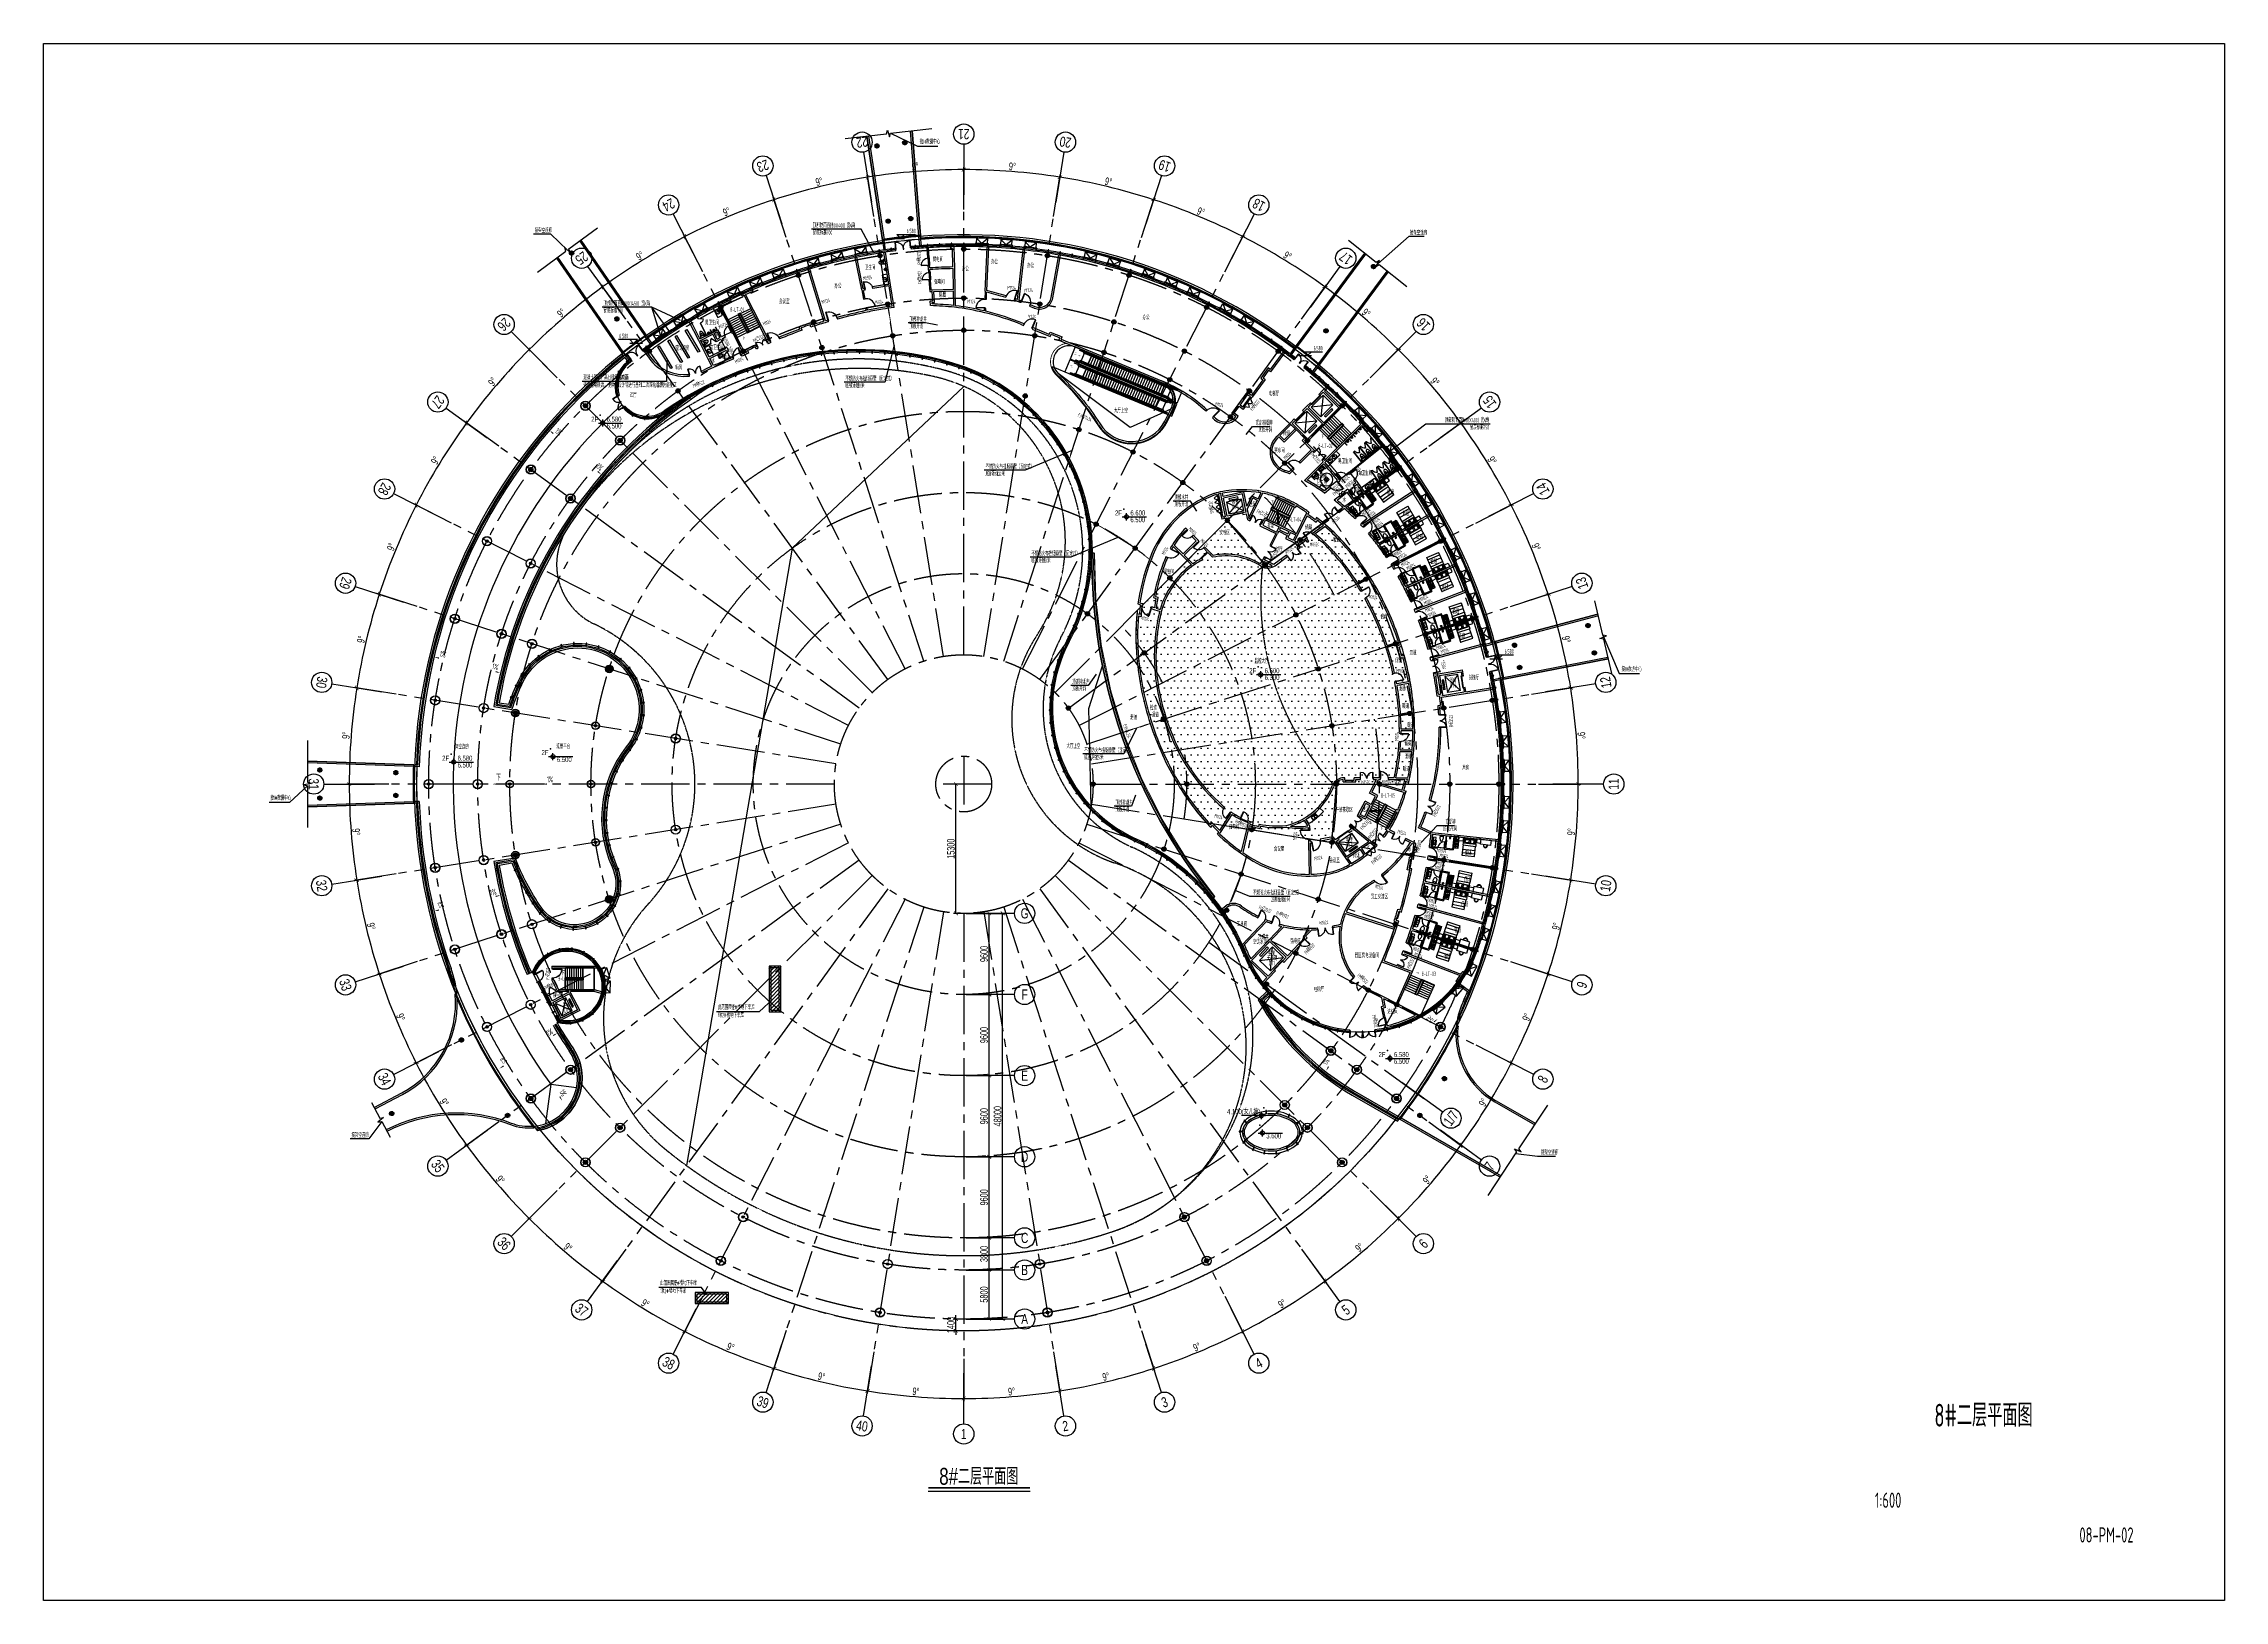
# Model space of a CAD drawing. Extents: x 104132 to 3338343, y -1228862 to 1409848.
# Drawn here: x 362132 to 620132, y 138 to 184338 of the extents above; entities that cross this region are included whole.
import ezdxf
from ezdxf.enums import TextEntityAlignment as Align

# ---------------------------------------------------------------- set-up
doc = ezdxf.new("R2010")
doc.units = 0
for name, pattern in [('CENTER', [50.8, 31.75, -6.35, 6.35, -6.35]), ('CENTER2', [28.575, 19.05, -3.175, 3.175, -3.175]), ('DASH', [0.35, 0.25, -0.1]), ('DASHED2', [0.375, 0.25, -0.125])]:
    doc.linetypes.add(name, pattern=pattern)
doc.layers.get('0').update_dxf_attribs({"color": 8})
doc.layers.get('Defpoints').update_dxf_attribs({"color": 8})
for name, color, linetype in [('#标注', 8, 'Continuous'), ('#轴线', 8, 'CENTER2'), ('150高门槛', 8, 'Continuous'), ('A-AL', 8, 'Continuous'), ('A-BEAM-SECT-S', 8, 'Continuous'), ('A-COLS-PLAN-C', 8, 'DASH'), ('A-COLS-PLAN-S', 8, 'Continuous'), ('A-DOOR-ROLL', 8, 'DASHED2'), ('A-FIXT', 8, 'Continuous'), ('A-FLOR-OVHD', 8, 'DASH'), ('A-FLOR-UNDR', 8, 'Continuous'), ('A-FURN', 8, 'Continuous'), ('A-GLAZ', 8, 'Continuous'), ('A-STRS', 8, 'Continuous'), ('A-STRS-HRAL', 8, 'Continuous'), ('A-SYMB', 8, 'Continuous'), ('A-SYMB-VOID', 8, 'Continuous'), ('ACS_挡烟垂壁', 8, 'DASH'), ('C-HOLE', 8, 'Continuous'), ('C-NAME', 8, 'Continuous'), ('C-SHET-SHBD', 8, 'Continuous'), ('COLUMN', 8, 'Continuous'), ('dim', 8, 'Continuous'), ('DIM_ELEV', 8, 'Continuous'), ('DIM_LEAD', 8, 'Continuous'), ('DIM_SYMB', 8, 'Continuous'), ('DOTE', 8, 'CENTER'), ('EVTR', 8, 'Continuous'), ('PUB_HATCH', 8, 'Continuous'), ('STAIR', 8, 'Continuous'), ('WALL', 8, 'Continuous'), ('WINDOW', 8, 'Continuous'), ('WINDOW_TEXT', 8, 'Continuous'), ('分水线', 8, 'Continuous'), ('周边建筑', 8, 'Continuous'), ('建-屋面看线', 8, 'Continuous'), ('建-标字-设备', 8, 'Continuous'), ('建-洁具', 8, 'Continuous'), ('设备基础', 8, 'Continuous')]:
    doc.layers.add(name, color=color, linetype=linetype)
for name, color, linetype, plot in [('A-X-TEMP', 8, 'Continuous', False), ('开窗', 8, 'Continuous', False), ('结构板边线', 8, 'Continuous', False), ('降板示意', 8, 'Continuous', False)]:
    doc.layers.add(name, color=color, linetype=linetype, plot=plot)
doc.styles.add('_TCH_DIM', font='SIMPLEX', dxfattribs={"bigfont": 'GBCBIG'})
doc.styles.add('ECADI', font='jrs.shx', dxfattribs={"width": 0.7, "bigfont": 'hztxt.shx'})
doc.styles.add('JHZX', font='jrs.shx', dxfattribs={"width": 0.6, "bigfont": 'jhz.shx'})
doc.styles.add('XD2008', font='xd-hzs.shx', dxfattribs={"width": 0.7, "bigfont": 'xd-hztxt.shx'})
doc.dimstyles.new('JZBZ-300', dxfattribs={"dimscale": 300, "dimtxt": 3, "dimasz": 1.5, "dimexe": 1, "dimexo": 1, "dimgap": 0.5, "dimtad": 1, "dimdec": 0, "dimdsep": 46, "dimtxsty": 'JHZX', "dimblk1": 'ARCHTICK', "dimblk2": 'ARCHTICK', "dimsah": 1, "dimcen": 0, "dimclrd": 1, "dimclre": 1, "dimclrt": 2, "dimadec": 3, "dimazin": 2, "dimtfac": 1, "dimtdec": 0, "dimtix": 1, "dimtmove": 0, "dimatfit": 3, "dimfxl": 1, "dimtolj": 1, "dimlwd": -1, "dimlwe": -1, "dimarcsym": 1})

# ---------------------------------------------------------------- blocks, each defined once
blk = doc.blocks.new('_ARCHTICK')
at = {"color": 0, "linetype": 'ByBlock', "const_width": 0.15}
blk.add_lwpolyline([(-0.5, -0.5), (0.5, 0.5)], dxfattribs=at)
blk = doc.blocks.new('*D51')
at = {"layer": '#标注', "color": 1, "ltscale": 300, "transparency": 16777216}
for p, q in [((571168, -210646), (570251, -210646)), ((570551, -210646), (570551, -210196)), ((570551, -212046), (570551, -210646)), ((571168, -212046), (570251, -212046)), ((570551, -212046), (570551, -212496))]:
    blk.add_line(p, q, dxfattribs=at)
at = {"layer": 'Defpoints', "color": 0, "ltscale": 300, "transparency": 16777216}
for p in [(570551, -210646), (571468, -210646), (571468, -212046)]:
    blk.add_point(p, dxfattribs=at)
at = {"layer": '#标注', "color": 1, "ltscale": 300, "transparency": 16777216, "xscale": 450, "yscale": 450, "zscale": 450}
for p, rotation in [((570551, -210646), 270), ((570551, -212046), 90)]:
    blk.add_blockref('_ARCHTICK', p, dxfattribs=dict(at, rotation=rotation))
at = {"layer": '#标注', "color": 2, "ltscale": 300, "transparency": 16777216, "insert": (569951, -211346), "char_height": 900, "attachment_point": 5, "rotation": 90, "style": 'JHZX'}
blk.add_mtext('\\A1;1400', dxfattribs=at)
blk = doc.blocks.new('*D52')
at = {"layer": '#标注', "color": 1, "ltscale": 300, "transparency": 16777216}
for p, q in [((571168, -147346), (570251, -147346)), ((570551, -162646), (570551, -147346)), ((571168, -162646), (570251, -162646))]:
    blk.add_line(p, q, dxfattribs=at)
at = {"layer": 'Defpoints', "color": 0, "ltscale": 300, "transparency": 16777216}
for p in [(570551, -147346), (571468, -147346), (571468, -162646)]:
    blk.add_point(p, dxfattribs=at)
at = {"layer": '#标注', "color": 1, "ltscale": 300, "transparency": 16777216, "xscale": 450, "yscale": 450, "zscale": 450}
for p, rotation in [((570551, -147346), 90), ((570551, -162646), 270)]:
    blk.add_blockref('_ARCHTICK', p, dxfattribs=dict(at, rotation=rotation))
at = {"layer": '#标注', "color": 2, "ltscale": 300, "transparency": 16777216, "insert": (569951, -154996), "char_height": 900, "attachment_point": 5, "rotation": 90, "style": 'JHZX'}
blk.add_mtext('\\A1;15300', dxfattribs=at)
blk = doc.blocks.new('*D53')
at = {"layer": '#标注', "color": 1, "ltscale": 300, "transparency": 16777216}
for p, q in [((560830, -214509), (560048, -219447)), ((571468, -215346), (571468, -220346))]:
    blk.add_line(p, q, dxfattribs=at)
blk.add_arc((571468, -147346), 72700, 261, 270, dxfattribs=at)
at = {"layer": 'Defpoints', "color": 0, "ltscale": 300, "transparency": 16777216}
for p in [(571468, -147346), (560877, -214212), (571468, -215046), (563869, -219648)]:
    blk.add_point(p, dxfattribs=at)
at = {"layer": '#标注', "color": 1, "ltscale": 300, "transparency": 16777216, "xscale": 450, "yscale": 450, "zscale": 450}
for p, rotation in [((560095, -219151), 171.0000000000014), ((571468, -220046), 1.598721155460225e-12)]:
    blk.add_blockref('_ARCHTICK', p, dxfattribs=dict(at, rotation=rotation))
at = {"layer": '#标注', "color": 2, "ltscale": 300, "transparency": 16777216, "insert": (565811, -219224), "char_height": 900, "attachment_point": 5, "rotation": 355.5, "style": 'JHZX'}
blk.add_mtext('\\A1;9°', dxfattribs=at)
blk = doc.blocks.new('*D54')
at = {"layer": '#标注', "color": 1, "ltscale": 300, "transparency": 16777216}
for p, q in [((571468, -215346), (571468, -220346)), ((582105, -214509), (582888, -219447))]:
    blk.add_line(p, q, dxfattribs=at)
blk.add_arc((571468, -147346), 72700, 270, 279, dxfattribs=at)
at = {"layer": 'Defpoints', "color": 0, "ltscale": 300, "transparency": 16777216}
for p in [(571468, -147346), (571468, -215046), (582058, -214212), (575273, -219946)]:
    blk.add_point(p, dxfattribs=at)
at = {"layer": '#标注', "color": 1, "ltscale": 300, "transparency": 16777216, "xscale": 450, "yscale": 450, "zscale": 450}
for p, rotation in [((582841, -219151), 8.999999999999728), ((571468, -220046), 179.9999999999998)]:
    blk.add_blockref('_ARCHTICK', p, dxfattribs=dict(at, rotation=rotation))
at = {"layer": '#标注', "color": 2, "ltscale": 300, "transparency": 16777216, "insert": (577125, -219224), "char_height": 900, "attachment_point": 5, "rotation": 4.5, "style": 'JHZX'}
blk.add_mtext('\\A1;9°', dxfattribs=at)
blk = doc.blocks.new('*D55')
at = {"layer": '#标注', "color": 1, "ltscale": 300, "transparency": 16777216}
for p, q in [((592481, -212018), (594026, -216773)), ((582105, -214509), (582888, -219447))]:
    blk.add_line(p, q, dxfattribs=at)
blk.add_arc((571468, -147346), 72700, 279, 288, dxfattribs=at)
at = {"layer": 'Defpoints', "color": 0, "ltscale": 300, "transparency": 16777216}
for p in [(571468, -147346), (592388, -211732), (582058, -214212), (586583, -218457)]:
    blk.add_point(p, dxfattribs=at)
at = {"layer": '#标注', "color": 1, "ltscale": 300, "transparency": 16777216, "xscale": 450, "yscale": 450, "zscale": 450}
for p, rotation in [((593933, -216488), 17.99999999999962), ((582841, -219151), 188.9999999999996)]:
    blk.add_blockref('_ARCHTICK', p, dxfattribs=dict(at, rotation=rotation))
at = {"layer": '#标注', "color": 2, "ltscale": 300, "transparency": 16777216, "insert": (588299, -217454), "char_height": 900, "attachment_point": 5, "rotation": 13.5, "style": 'JHZX'}
blk.add_mtext('\\A1;9°', dxfattribs=at)
blk = doc.blocks.new('*D56')
at = {"layer": '#标注', "color": 1, "ltscale": 300, "transparency": 16777216}
for p, q in [((602339, -207934), (604609, -212389)), ((592481, -212018), (594026, -216773))]:
    blk.add_line(p, q, dxfattribs=at)
blk.add_arc((571468, -147346), 72700, 288, 297, dxfattribs=at)
at = {"layer": 'Defpoints', "color": 0, "ltscale": 300, "transparency": 16777216}
for p in [(571468, -147346), (602203, -207667), (592388, -211732), (597521, -215217)]:
    blk.add_point(p, dxfattribs=at)
at = {"layer": '#标注', "color": 1, "ltscale": 300, "transparency": 16777216, "xscale": 450, "yscale": 450, "zscale": 450}
for p, rotation in [((604473, -212122), 27.00000000000006), ((593933, -216488), 198.0000000000004)]:
    blk.add_blockref('_ARCHTICK', p, dxfattribs=dict(at, rotation=rotation))
at = {"layer": '#标注', "color": 2, "ltscale": 300, "transparency": 16777216, "insert": (599059, -213958), "char_height": 900, "attachment_point": 5, "rotation": 22.5, "style": 'JHZX'}
blk.add_mtext('\\A1;9°', dxfattribs=at)
blk = doc.blocks.new('*D8')
at = {"layer": '#标注', "color": 1, "ltscale": 300, "transparency": 16777216}
for p, q in [((611437, -202359), (614376, -206404)), ((602339, -207934), (604609, -212389))]:
    blk.add_line(p, q, dxfattribs=at)
blk.add_arc((571468, -147346), 72700, 297, 306, dxfattribs=at)
at = {"layer": 'Defpoints', "color": 0, "ltscale": 300, "transparency": 16777216}
for p in [(571468, -147346), (611261, -202116), (602203, -207667), (607818, -210306)]:
    blk.add_point(p, dxfattribs=at)
at = {"layer": '#标注', "color": 1, "ltscale": 300, "transparency": 16777216, "xscale": 450, "yscale": 450, "zscale": 450}
for p, rotation in [((614200, -206161), 36.00000000000011), ((604473, -212122), 206.9999999999999)]:
    blk.add_blockref('_ARCHTICK', p, dxfattribs=dict(at, rotation=rotation))
at = {"layer": '#标注', "color": 2, "ltscale": 300, "transparency": 16777216, "insert": (609140, -208821), "char_height": 900, "attachment_point": 5, "rotation": 31.5, "style": 'JHZX'}
blk.add_mtext('\\A1;9°', dxfattribs=at)
blk = doc.blocks.new('*D9')
at = {"layer": '#标注', "color": 1, "ltscale": 300, "transparency": 16777216}
for p, q in [((619551, -195429), (623087, -198965)), ((611437, -202359), (614376, -206404))]:
    blk.add_line(p, q, dxfattribs=at)
blk.add_arc((571468, -147346), 72700, 306, 315, dxfattribs=at)
at = {"layer": 'Defpoints', "color": 0, "ltscale": 300, "transparency": 16777216}
for p in [(571468, -147346), (619339, -195217), (611261, -202116), (617219, -203844)]:
    blk.add_point(p, dxfattribs=at)
at = {"layer": '#标注', "color": 1, "ltscale": 300, "transparency": 16777216, "xscale": 450, "yscale": 450, "zscale": 450}
for p, rotation in [((622875, -198753), 45.0000000000004), ((614200, -206161), 216.0000000000004)]:
    blk.add_blockref('_ARCHTICK', p, dxfattribs=dict(at, rotation=rotation))
at = {"layer": '#标注', "color": 2, "ltscale": 300, "transparency": 16777216, "insert": (618293, -202171), "char_height": 900, "attachment_point": 5, "rotation": 40.5, "style": 'JHZX'}
blk.add_mtext('\\A1;9°', dxfattribs=at)
blk = doc.blocks.new('*D10')
at = {"layer": '#标注', "color": 1, "ltscale": 300, "transparency": 16777216}
for p, q in [((626481, -187315), (630526, -190254)), ((619551, -195429), (623087, -198965))]:
    blk.add_line(p, q, dxfattribs=at)
blk.add_arc((571468, -147346), 72700, 315, 324, dxfattribs=at)
at = {"layer": 'Defpoints', "color": 0, "ltscale": 300, "transparency": 16777216}
for p in [(571468, -147346), (626238, -187139), (619339, -195217), (625494, -195992)]:
    blk.add_point(p, dxfattribs=at)
at = {"layer": '#标注', "color": 1, "ltscale": 300, "transparency": 16777216, "xscale": 450, "yscale": 450, "zscale": 450}
for p, rotation in [((630283, -190078), 53.99999999999972), ((622875, -198753), 224.9999999999996)]:
    blk.add_blockref('_ARCHTICK', p, dxfattribs=dict(at, rotation=rotation))
at = {"layer": '#标注', "color": 2, "ltscale": 300, "transparency": 16777216, "insert": (626293, -194171), "char_height": 900, "attachment_point": 5, "rotation": 49.5, "style": 'JHZX'}
blk.add_mtext('\\A1;9°', dxfattribs=at)
blk = doc.blocks.new('*D11')
at = {"layer": '#标注', "color": 1, "ltscale": 300, "transparency": 16777216}
for p, q in [((632056, -178217), (636511, -180487)), ((626481, -187315), (630526, -190254))]:
    blk.add_line(p, q, dxfattribs=at)
blk.add_arc((571468, -147346), 72700, 324, 333, dxfattribs=at)
at = {"layer": 'Defpoints', "color": 0, "ltscale": 300, "transparency": 16777216}
for p in [(571468, -147346), (631789, -178081), (626238, -187139), (632439, -186941)]:
    blk.add_point(p, dxfattribs=at)
at = {"layer": '#标注', "color": 1, "ltscale": 300, "transparency": 16777216, "xscale": 450, "yscale": 450, "zscale": 450}
for p, rotation in [((636244, -180351), 63.00000000000026), ((630283, -190078), 234.0000000000001)]:
    blk.add_blockref('_ARCHTICK', p, dxfattribs=dict(at, rotation=rotation))
at = {"layer": '#标注', "color": 2, "ltscale": 300, "transparency": 16777216, "insert": (632943, -185018), "char_height": 900, "attachment_point": 5, "rotation": 58.5, "style": 'JHZX'}
blk.add_mtext('\\A1;9°', dxfattribs=at)
blk = doc.blocks.new('*D12')
at = {"layer": '#标注', "color": 1, "ltscale": 300, "transparency": 16777216}
for p, q in [((636140, -168359), (640895, -169904)), ((632056, -178217), (636511, -180487))]:
    blk.add_line(p, q, dxfattribs=at)
blk.add_arc((571468, -147346), 72700, 333, 342, dxfattribs=at)
at = {"layer": 'Defpoints', "color": 0, "ltscale": 300, "transparency": 16777216}
for p in [(571468, -147346), (635854, -168266), (637883, -176916), (631789, -178081)]:
    blk.add_point(p, dxfattribs=at)
at = {"layer": '#标注', "color": 1, "ltscale": 300, "transparency": 16777216, "xscale": 450, "yscale": 450, "zscale": 450}
for p, rotation in [((640610, -169811), 72.00000000000054), ((636244, -180351), 243.0000000000004)]:
    blk.add_blockref('_ARCHTICK', p, dxfattribs=dict(at, rotation=rotation))
at = {"layer": '#标注', "color": 2, "ltscale": 300, "transparency": 16777216, "insert": (638080, -174937), "char_height": 900, "attachment_point": 5, "rotation": 67.5, "style": 'JHZX'}
blk.add_mtext('\\A1;9°', dxfattribs=at)
blk = doc.blocks.new('*D13')
at = {"layer": '#标注', "color": 1, "ltscale": 300, "transparency": 16777216}
for p, q in [((638631, -157983), (643569, -158766)), ((636140, -168359), (640895, -169904))]:
    blk.add_line(p, q, dxfattribs=at)
blk.add_arc((571468, -147346), 72700, 342, 351, dxfattribs=at)
at = {"layer": 'Defpoints', "color": 0, "ltscale": 300, "transparency": 16777216}
for p in [(571468, -147346), (638334, -157937), (641691, -166162), (635854, -168266)]:
    blk.add_point(p, dxfattribs=at)
at = {"layer": '#标注', "color": 1, "ltscale": 300, "transparency": 16777216, "xscale": 450, "yscale": 450, "zscale": 450}
for p, rotation in [((643273, -158719), 81.00000000000004), ((640610, -169811), 252.0000000000002)]:
    blk.add_blockref('_ARCHTICK', p, dxfattribs=dict(at, rotation=rotation))
at = {"layer": '#标注', "color": 2, "ltscale": 300, "transparency": 16777216, "insert": (641576, -164177), "char_height": 900, "attachment_point": 5, "rotation": 76.5, "style": 'JHZX'}
blk.add_mtext('\\A1;9°', dxfattribs=at)
blk = doc.blocks.new('*D14')
at = {"layer": '#标注', "color": 1, "ltscale": 300, "transparency": 16777216}
for p, q in [((639468, -147346), (644468, -147346)), ((638631, -157983), (643569, -158766))]:
    blk.add_line(p, q, dxfattribs=at)
blk.add_arc((571468, -147346), 72700, 351, 0, dxfattribs=at)
at = {"layer": 'Defpoints', "color": 0, "ltscale": 300, "transparency": 16777216}
for p in [(571468, -147346), (639168, -147346), (643770, -154945), (638334, -157937)]:
    blk.add_point(p, dxfattribs=at)
at = {"layer": '#标注', "color": 1, "ltscale": 300, "transparency": 16777216, "xscale": 450, "yscale": 450, "zscale": 450}
for p, rotation in [((644168, -147346), 90), ((643273, -158719), 261.0000000000002)]:
    blk.add_blockref('_ARCHTICK', p, dxfattribs=dict(at, rotation=rotation))
at = {"layer": '#标注', "color": 2, "ltscale": 300, "transparency": 16777216, "insert": (643346, -153003), "char_height": 900, "attachment_point": 5, "rotation": 85.5, "style": 'JHZX'}
blk.add_mtext('\\A1;9°', dxfattribs=at)
blk = doc.blocks.new('*D15')
at = {"layer": '#标注', "color": 1, "ltscale": 300, "transparency": 16777216}
for p, q in [((638631, -136708), (643569, -135926)), ((639468, -147346), (644468, -147346))]:
    blk.add_line(p, q, dxfattribs=at)
blk.add_arc((571468, -147346), 72700, 360, 9, dxfattribs=at)
at = {"layer": 'Defpoints', "color": 0, "ltscale": 300, "transparency": 16777216}
for p in [(638334, -136755), (644068, -143541), (571468, -147346), (639168, -147346)]:
    blk.add_point(p, dxfattribs=at)
at = {"layer": '#标注', "color": 1, "ltscale": 300, "transparency": 16777216, "xscale": 450, "yscale": 450, "zscale": 450}
for p, rotation in [((643273, -135973), 99.00000000000026), ((644168, -147346), 269.9999999999998)]:
    blk.add_blockref('_ARCHTICK', p, dxfattribs=dict(at, rotation=rotation))
at = {"layer": '#标注', "color": 2, "ltscale": 300, "transparency": 16777216, "insert": (644542, -141595), "char_height": 900, "attachment_point": 5, "rotation": 274.5, "style": 'JHZX'}
blk.add_mtext('\\A1;9°', dxfattribs=at)
blk = doc.blocks.new('*D16')
at = {"layer": '#标注', "color": 1, "ltscale": 300, "transparency": 16777216}
for p, q in [((636140, -126333), (640895, -124788)), ((638631, -136708), (643569, -135926))]:
    blk.add_line(p, q, dxfattribs=at)
blk.add_arc((571468, -147346), 72700, 9, 18, dxfattribs=at)
at = {"layer": 'Defpoints', "color": 0, "ltscale": 300, "transparency": 16777216}
for p in [(635854, -126425), (642579, -132231), (638334, -136755), (571468, -147346)]:
    blk.add_point(p, dxfattribs=at)
at = {"layer": '#标注', "color": 1, "ltscale": 300, "transparency": 16777216, "xscale": 450, "yscale": 450, "zscale": 450}
for p, rotation in [((640610, -124880), 108.0000000000008), ((643273, -135973), 279.0000000000009)]:
    blk.add_blockref('_ARCHTICK', p, dxfattribs=dict(at, rotation=rotation))
at = {"layer": '#标注', "color": 2, "ltscale": 300, "transparency": 16777216, "insert": (642743, -130234), "char_height": 900, "attachment_point": 5, "rotation": 283.5, "style": 'JHZX'}
blk.add_mtext('\\A1;9°', dxfattribs=at)
blk = doc.blocks.new('*D17')
at = {"layer": '#标注', "color": 1, "ltscale": 300, "transparency": 16777216}
for p, q in [((632056, -116475), (636511, -114205)), ((636140, -126333), (640895, -124788))]:
    blk.add_line(p, q, dxfattribs=at)
blk.add_arc((571468, -147346), 72700, 18, 27, dxfattribs=at)
at = {"layer": 'Defpoints', "color": 0, "ltscale": 300, "transparency": 16777216}
for p in [(631789, -116611), (639339, -121293), (635854, -126425), (571468, -147346)]:
    blk.add_point(p, dxfattribs=at)
at = {"layer": '#标注', "color": 1, "ltscale": 300, "transparency": 16777216, "xscale": 450, "yscale": 450, "zscale": 450}
for p, rotation in [((636244, -114341), 117.0000000000009), ((640610, -124880), 288.0000000000002)]:
    blk.add_blockref('_ARCHTICK', p, dxfattribs=dict(at, rotation=rotation))
at = {"layer": '#标注', "color": 2, "ltscale": 300, "transparency": 16777216, "insert": (639188, -119295), "char_height": 900, "attachment_point": 5, "rotation": 292.5, "style": 'JHZX'}
blk.add_mtext('\\A1;9°', dxfattribs=at)
blk = doc.blocks.new('*D18')
at = {"layer": '#标注', "color": 1, "ltscale": 300, "transparency": 16777216}
for p, q in [((626481, -107376), (630526, -104438)), ((632056, -116475), (636511, -114205))]:
    blk.add_line(p, q, dxfattribs=at)
blk.add_arc((571468, -147346), 72700, 27, 36, dxfattribs=at)
at = {"layer": 'Defpoints', "color": 0, "ltscale": 300, "transparency": 16777216}
for p in [(626238, -107553), (634428, -110996), (631789, -116611), (571468, -147346)]:
    blk.add_point(p, dxfattribs=at)
at = {"layer": '#标注', "color": 1, "ltscale": 300, "transparency": 16777216, "xscale": 450, "yscale": 450, "zscale": 450}
for p, rotation in [((630283, -104614), 126.000000000001), ((636244, -114341), 297.0000000000011)]:
    blk.add_blockref('_ARCHTICK', p, dxfattribs=dict(at, rotation=rotation))
at = {"layer": '#标注', "color": 2, "ltscale": 300, "transparency": 16777216, "insert": (633966, -109047), "char_height": 900, "attachment_point": 5, "rotation": 301.5, "style": 'JHZX'}
blk.add_mtext('\\A1;9°', dxfattribs=at)
blk = doc.blocks.new('*D19')
at = {"layer": '#标注', "color": 1, "ltscale": 300, "transparency": 16777216}
for p, q in [((619551, -99263), (623087, -95727)), ((626481, -107376), (630526, -104438))]:
    blk.add_line(p, q, dxfattribs=at)
blk.add_arc((571468, -147346), 72700, 36, 45, dxfattribs=at)
at = {"layer": 'Defpoints', "color": 0, "ltscale": 300, "transparency": 16777216}
for p in [(619339, -99475), (627966, -101594), (626238, -107553), (571468, -147346)]:
    blk.add_point(p, dxfattribs=at)
at = {"layer": '#标注', "color": 1, "ltscale": 300, "transparency": 16777216, "xscale": 450, "yscale": 450, "zscale": 450}
for p, rotation in [((622875, -95939), 135.0000000000003), ((630283, -104614), 306.0000000000009)]:
    blk.add_blockref('_ARCHTICK', p, dxfattribs=dict(at, rotation=rotation))
at = {"layer": '#标注', "color": 2, "ltscale": 300, "transparency": 16777216, "insert": (627206, -99741), "char_height": 900, "attachment_point": 5, "rotation": 310.5, "style": 'JHZX'}
blk.add_mtext('\\A1;9°', dxfattribs=at)
blk = doc.blocks.new('*D20')
at = {"layer": '#标注', "color": 1, "ltscale": 300, "transparency": 16777216}
for p, q in [((611437, -92333), (614376, -88288)), ((619551, -99263), (623087, -95727))]:
    blk.add_line(p, q, dxfattribs=at)
blk.add_arc((571468, -147346), 72700, 45, 54, dxfattribs=at)
at = {"layer": 'Defpoints', "color": 0, "ltscale": 300, "transparency": 16777216}
for p in [(611261, -92575), (620114, -93319), (619339, -99475), (571468, -147346)]:
    blk.add_point(p, dxfattribs=at)
at = {"layer": '#标注', "color": 1, "ltscale": 300, "transparency": 16777216, "xscale": 450, "yscale": 450, "zscale": 450}
for p, rotation in [((614200, -88530), 144.0000000000002), ((622875, -95939), 315.0000000000001)]:
    blk.add_blockref('_ARCHTICK', p, dxfattribs=dict(at, rotation=rotation))
at = {"layer": '#标注', "color": 2, "ltscale": 300, "transparency": 16777216, "insert": (619072, -91608), "char_height": 900, "attachment_point": 5, "rotation": 319.5, "style": 'JHZX'}
blk.add_mtext('\\A1;9°', dxfattribs=at)
blk = doc.blocks.new('*D21')
at = {"layer": '#标注', "color": 1, "ltscale": 300, "transparency": 16777216}
for p, q in [((602339, -86757), (604609, -82302)), ((611437, -92333), (614376, -88288))]:
    blk.add_line(p, q, dxfattribs=at)
blk.add_arc((571468, -147346), 72700, 54, 63, dxfattribs=at)
at = {"layer": 'Defpoints', "color": 0, "ltscale": 300, "transparency": 16777216}
for p in [(602203, -87025), (611063, -86375), (611261, -92575), (571468, -147346)]:
    blk.add_point(p, dxfattribs=at)
at = {"layer": '#标注', "color": 1, "ltscale": 300, "transparency": 16777216, "xscale": 450, "yscale": 450, "zscale": 450}
for p, rotation in [((604473, -82570), 153.000000000001), ((614200, -88530), 324.0000000000002)]:
    blk.add_blockref('_ARCHTICK', p, dxfattribs=dict(at, rotation=rotation))
at = {"layer": '#标注', "color": 2, "ltscale": 300, "transparency": 16777216, "insert": (609767, -84847), "char_height": 900, "attachment_point": 5, "rotation": 328.5, "style": 'JHZX'}
blk.add_mtext('\\A1;9°', dxfattribs=at)
blk = doc.blocks.new('*D22')
at = {"layer": '#标注', "color": 1, "ltscale": 300, "transparency": 16777216}
for p, q in [((592481, -82674), (594026, -77919)), ((602339, -86757), (604609, -82302))]:
    blk.add_line(p, q, dxfattribs=at)
blk.add_arc((571468, -147346), 72700, 63, 72, dxfattribs=at)
at = {"layer": 'Defpoints', "color": 0, "ltscale": 300, "transparency": 16777216}
for p in [(601038, -80931), (592388, -82959), (602203, -87025), (571468, -147346)]:
    blk.add_point(p, dxfattribs=at)
at = {"layer": '#标注', "color": 1, "ltscale": 300, "transparency": 16777216, "xscale": 450, "yscale": 450, "zscale": 450}
for p, rotation in [((593933, -78204), 162.0000000000006), ((604473, -82570), 333.0000000000013)]:
    blk.add_blockref('_ARCHTICK', p, dxfattribs=dict(at, rotation=rotation))
at = {"layer": '#标注', "color": 2, "ltscale": 300, "transparency": 16777216, "insert": (599519, -79626), "char_height": 900, "attachment_point": 5, "rotation": 337.5, "style": 'JHZX'}
blk.add_mtext('\\A1;9°', dxfattribs=at)
blk = doc.blocks.new('*D23')
at = {"layer": '#标注', "color": 1, "ltscale": 300, "transparency": 16777216}
for p, q in [((582105, -80183), (582888, -75245)), ((592481, -82674), (594026, -77919))]:
    blk.add_line(p, q, dxfattribs=at)
blk.add_arc((571468, -147346), 72700, 72, 81, dxfattribs=at)
at = {"layer": 'Defpoints', "color": 0, "ltscale": 300, "transparency": 16777216}
for p in [(590284, -77123), (582058, -80479), (592388, -82959), (571468, -147346)]:
    blk.add_point(p, dxfattribs=at)
at = {"layer": '#标注', "color": 1, "ltscale": 300, "transparency": 16777216, "xscale": 450, "yscale": 450, "zscale": 450}
for p, rotation in [((582841, -75541), 171.0000000000014), ((593933, -78204), 342.0000000000006)]:
    blk.add_blockref('_ARCHTICK', p, dxfattribs=dict(at, rotation=rotation))
at = {"layer": '#标注', "color": 2, "ltscale": 300, "transparency": 16777216, "insert": (588579, -76071), "char_height": 900, "attachment_point": 5, "rotation": 346.5, "style": 'JHZX'}
blk.add_mtext('\\A1;9°', dxfattribs=at)
blk = doc.blocks.new('*D24')
at = {"layer": '#标注', "color": 1, "ltscale": 300, "transparency": 16777216}
for p, q in [((571468, -79346), (571468, -74346)), ((582105, -80183), (582888, -75245))]:
    blk.add_line(p, q, dxfattribs=at)
blk.add_arc((571468, -147346), 72700, 81, 90, dxfattribs=at)
at = {"layer": 'Defpoints', "color": 0, "ltscale": 300, "transparency": 16777216}
for p in [(579067, -75044), (571468, -79646), (582058, -80479), (571468, -147346)]:
    blk.add_point(p, dxfattribs=at)
at = {"layer": '#标注', "color": 1, "ltscale": 300, "transparency": 16777216, "xscale": 450, "yscale": 450, "zscale": 450}
for p, rotation in [((571468, -74646), 180.0000000000006), ((582841, -75541), 351.0000000000015)]:
    blk.add_blockref('_ARCHTICK', p, dxfattribs=dict(at, rotation=rotation))
at = {"layer": '#标注', "color": 2, "ltscale": 300, "transparency": 16777216, "insert": (577219, -74272), "char_height": 900, "attachment_point": 5, "rotation": 355.5, "style": 'JHZX'}
blk.add_mtext('\\A1;9°', dxfattribs=at)
blk = doc.blocks.new('*D25')
at = {"layer": '#标注', "color": 1, "ltscale": 300, "transparency": 16777216}
for p, q in [((571468, -79346), (571468, -74346)), ((560830, -80183), (560048, -75245))]:
    blk.add_line(p, q, dxfattribs=at)
blk.add_arc((571468, -147346), 72700, 90, 99, dxfattribs=at)
at = {"layer": 'Defpoints', "color": 0, "ltscale": 300, "transparency": 16777216}
for p in [(567663, -74746), (571468, -79646), (560877, -80479), (571468, -147346)]:
    blk.add_point(p, dxfattribs=at)
at = {"layer": '#标注', "color": 1, "ltscale": 300, "transparency": 16777216, "xscale": 450, "yscale": 450, "zscale": 450}
blk.add_blockref('_ARCHTICK', (571468, -74646), dxfattribs=at)
at = {"layer": '#标注', "color": 1, "ltscale": 300, "transparency": 16777216, "xscale": 450, "yscale": 450, "zscale": 450, "rotation": 189}
blk.add_blockref('_ARCHTICK', (560095, -75541), dxfattribs=at)
at = {"layer": '#标注', "color": 2, "ltscale": 300, "transparency": 16777216, "insert": (565717, -74272), "char_height": 900, "attachment_point": 5, "rotation": 4.5, "style": 'JHZX'}
blk.add_mtext('\\A1;9°', dxfattribs=at)
blk = doc.blocks.new('*D26')
at = {"layer": '#标注', "color": 1, "ltscale": 300, "transparency": 16777216}
for p, q in [((560830, -80183), (560048, -75245)), ((550455, -82674), (548910, -77919))]:
    blk.add_line(p, q, dxfattribs=at)
blk.add_arc((571468, -147346), 72700, 99, 108, dxfattribs=at)
at = {"layer": 'Defpoints', "color": 0, "ltscale": 300, "transparency": 16777216}
for p in [(556353, -76235), (560877, -80479), (550547, -82959), (571468, -147346)]:
    blk.add_point(p, dxfattribs=at)
at = {"layer": '#标注', "color": 1, "ltscale": 300, "transparency": 16777216, "xscale": 450, "yscale": 450, "zscale": 450}
for p, rotation in [((560095, -75541), 8.999999999999936), ((549002, -78204), 198.0000000000012)]:
    blk.add_blockref('_ARCHTICK', p, dxfattribs=dict(at, rotation=rotation))
at = {"layer": '#标注', "color": 2, "ltscale": 300, "transparency": 16777216, "insert": (554356, -76071), "char_height": 900, "attachment_point": 5, "rotation": 13.5, "style": 'JHZX'}
blk.add_mtext('\\A1;9°', dxfattribs=at)
blk = doc.blocks.new('*D27')
at = {"layer": '#标注', "color": 1, "ltscale": 300, "transparency": 16777216}
for p, q in [((550455, -82674), (548910, -77919)), ((540597, -86757), (538327, -82302))]:
    blk.add_line(p, q, dxfattribs=at)
blk.add_arc((571468, -147346), 72700, 108, 117, dxfattribs=at)
at = {"layer": 'Defpoints', "color": 0, "ltscale": 300, "transparency": 16777216}
for p in [(545415, -79475), (550547, -82959), (540733, -87025), (571468, -147346)]:
    blk.add_point(p, dxfattribs=at)
at = {"layer": '#标注', "color": 1, "ltscale": 300, "transparency": 16777216, "xscale": 450, "yscale": 450, "zscale": 450}
for p, rotation in [((549002, -78204), 18.0000000000014), ((538463, -82570), 207.0000000000022)]:
    blk.add_blockref('_ARCHTICK', p, dxfattribs=dict(at, rotation=rotation))
at = {"layer": '#标注', "color": 2, "ltscale": 300, "transparency": 16777216, "insert": (543417, -79626), "char_height": 900, "attachment_point": 5, "rotation": 22.5, "style": 'JHZX'}
blk.add_mtext('\\A1;9°', dxfattribs=at)
blk = doc.blocks.new('*D28')
at = {"layer": '#标注', "color": 1, "ltscale": 300, "transparency": 16777216}
for p, q in [((540597, -86757), (538327, -82302)), ((531498, -92333), (528560, -88288))]:
    blk.add_line(p, q, dxfattribs=at)
blk.add_arc((571468, -147346), 72700, 117, 126, dxfattribs=at)
at = {"layer": 'Defpoints', "color": 0, "ltscale": 300, "transparency": 16777216}
for p in [(535118, -84386), (540733, -87025), (531675, -92575), (571468, -147346)]:
    blk.add_point(p, dxfattribs=at)
at = {"layer": '#标注', "color": 1, "ltscale": 300, "transparency": 16777216, "xscale": 450, "yscale": 450, "zscale": 450}
for p, rotation in [((538463, -82570), 27.00000000000201), ((528736, -88530), 215.9999999999994)]:
    blk.add_blockref('_ARCHTICK', p, dxfattribs=dict(at, rotation=rotation))
at = {"layer": '#标注', "color": 2, "ltscale": 300, "transparency": 16777216, "insert": (533169, -84847), "char_height": 900, "attachment_point": 5, "rotation": 31.5, "style": 'JHZX'}
blk.add_mtext('\\A1;9°', dxfattribs=at)
blk = doc.blocks.new('*D29')
at = {"layer": '#标注', "color": 1, "ltscale": 300, "transparency": 16777216}
for p, q in [((531498, -92333), (528560, -88288)), ((523385, -99263), (519849, -95727))]:
    blk.add_line(p, q, dxfattribs=at)
blk.add_arc((571468, -147346), 72700, 126, 135, dxfattribs=at)
at = {"layer": 'Defpoints', "color": 0, "ltscale": 300, "transparency": 16777216}
for p in [(525716, -90847), (531675, -92575), (523597, -99475), (571468, -147346)]:
    blk.add_point(p, dxfattribs=at)
at = {"layer": '#标注', "color": 1, "ltscale": 300, "transparency": 16777216, "xscale": 450, "yscale": 450, "zscale": 450}
for p, rotation in [((528736, -88530), 35.99999999999944), ((520061, -95939), 224.9999999999997)]:
    blk.add_blockref('_ARCHTICK', p, dxfattribs=dict(at, rotation=rotation))
at = {"layer": '#标注', "color": 2, "ltscale": 300, "transparency": 16777216, "insert": (523863, -91608), "char_height": 900, "attachment_point": 5, "rotation": 40.5, "style": 'JHZX'}
blk.add_mtext('\\A1;9°', dxfattribs=at)
blk = doc.blocks.new('*D30')
at = {"layer": '#标注', "color": 1, "ltscale": 300, "transparency": 16777216}
for p, q in [((523385, -99263), (519849, -95727)), ((516455, -107376), (512410, -104438))]:
    blk.add_line(p, q, dxfattribs=at)
blk.add_arc((571468, -147346), 72700, 135, 144, dxfattribs=at)
at = {"layer": 'Defpoints', "color": 0, "ltscale": 300, "transparency": 16777216}
for p in [(517441, -98700), (523597, -99475), (516697, -107553), (571468, -147346)]:
    blk.add_point(p, dxfattribs=at)
at = {"layer": '#标注', "color": 1, "ltscale": 300, "transparency": 16777216, "xscale": 450, "yscale": 450, "zscale": 450}
for p, rotation in [((520061, -95939), 44.99999999999975), ((512652, -104614), 233.9999999999976)]:
    blk.add_blockref('_ARCHTICK', p, dxfattribs=dict(at, rotation=rotation))
at = {"layer": '#标注', "color": 2, "ltscale": 300, "transparency": 16777216, "insert": (515730, -99741), "char_height": 900, "attachment_point": 5, "rotation": 49.5, "style": 'JHZX'}
blk.add_mtext('\\A1;9°', dxfattribs=at)
blk = doc.blocks.new('*D31')
at = {"layer": '#标注', "color": 1, "ltscale": 300, "transparency": 16777216}
for p, q in [((516455, -107376), (512410, -104438)), ((510879, -116475), (506424, -114205))]:
    blk.add_line(p, q, dxfattribs=at)
blk.add_arc((571468, -147346), 72700, 144, 153, dxfattribs=at)
at = {"layer": 'Defpoints', "color": 0, "ltscale": 300, "transparency": 16777216}
for p in [(510497, -107751), (516697, -107553), (511147, -116611), (571468, -147346)]:
    blk.add_point(p, dxfattribs=at)
at = {"layer": '#标注', "color": 1, "ltscale": 300, "transparency": 16777216, "xscale": 450, "yscale": 450, "zscale": 450}
for p, rotation in [((512652, -104614), 53.9999999999973), ((506692, -114341), 242.9999999999993)]:
    blk.add_blockref('_ARCHTICK', p, dxfattribs=dict(at, rotation=rotation))
at = {"layer": '#标注', "color": 2, "ltscale": 300, "transparency": 16777216, "insert": (508969, -109047), "char_height": 900, "attachment_point": 5, "rotation": 58.5, "style": 'JHZX'}
blk.add_mtext('\\A1;9°', dxfattribs=at)
blk = doc.blocks.new('*D32')
at = {"layer": '#标注', "color": 1, "ltscale": 300, "transparency": 16777216}
for p, q in [((510879, -116475), (506424, -114205)), ((506796, -126333), (502041, -124788))]:
    blk.add_line(p, q, dxfattribs=at)
blk.add_arc((571468, -147346), 72700, 153, 162, dxfattribs=at)
at = {"layer": 'Defpoints', "color": 0, "ltscale": 300, "transparency": 16777216}
for p in [(505053, -117776), (511147, -116611), (507081, -126425), (571468, -147346)]:
    blk.add_point(p, dxfattribs=at)
at = {"layer": '#标注', "color": 1, "ltscale": 300, "transparency": 16777216, "xscale": 450, "yscale": 450, "zscale": 450}
for p, rotation in [((506692, -114341), 62.99999999999964), ((502326, -124880), 251.9999999999995)]:
    blk.add_blockref('_ARCHTICK', p, dxfattribs=dict(at, rotation=rotation))
at = {"layer": '#标注', "color": 2, "ltscale": 300, "transparency": 16777216, "insert": (503747, -119295), "char_height": 900, "attachment_point": 5, "rotation": 67.5, "style": 'JHZX'}
blk.add_mtext('\\A1;9°', dxfattribs=at)
blk = doc.blocks.new('*D33')
at = {"layer": '#标注', "color": 1, "ltscale": 300, "transparency": 16777216}
for p, q in [((506796, -126333), (502041, -124788)), ((504305, -136708), (499367, -135926))]:
    blk.add_line(p, q, dxfattribs=at)
blk.add_arc((571468, -147346), 72700, 162, 171, dxfattribs=at)
at = {"layer": 'Defpoints', "color": 0, "ltscale": 300, "transparency": 16777216}
for p in [(501245, -128530), (507081, -126425), (504601, -136755), (571468, -147346)]:
    blk.add_point(p, dxfattribs=at)
at = {"layer": '#标注', "color": 1, "ltscale": 300, "transparency": 16777216, "xscale": 450, "yscale": 450, "zscale": 450}
for p, rotation in [((502326, -124880), 71.99999999999929), ((499663, -135973), 261.0000000000004)]:
    blk.add_blockref('_ARCHTICK', p, dxfattribs=dict(at, rotation=rotation))
at = {"layer": '#标注', "color": 2, "ltscale": 300, "transparency": 16777216, "insert": (500193, -130234), "char_height": 900, "attachment_point": 5, "rotation": 76.5, "style": 'JHZX'}
blk.add_mtext('\\A1;9°', dxfattribs=at)
blk = doc.blocks.new('*D34')
at = {"layer": '#标注', "color": 1, "ltscale": 300, "transparency": 16777216}
for p, q in [((504305, -136708), (499367, -135926)), ((503468, -147346), (498468, -147346))]:
    blk.add_line(p, q, dxfattribs=at)
blk.add_arc((571468, -147346), 72700, 171, 180, dxfattribs=at)
at = {"layer": 'Defpoints', "color": 0, "ltscale": 300, "transparency": 16777216}
for p in [(504601, -136755), (499166, -139747), (503768, -147346), (571468, -147346)]:
    blk.add_point(p, dxfattribs=at)
at = {"layer": '#标注', "color": 1, "ltscale": 300, "transparency": 16777216, "xscale": 450, "yscale": 450, "zscale": 450}
for p, rotation in [((499663, -135973), 81.00000000000038), ((498768, -147346), 270.0000000000004)]:
    blk.add_blockref('_ARCHTICK', p, dxfattribs=dict(at, rotation=rotation))
at = {"layer": '#标注', "color": 2, "ltscale": 300, "transparency": 16777216, "insert": (498394, -141595), "char_height": 900, "attachment_point": 5, "rotation": 85.5, "style": 'JHZX'}
blk.add_mtext('\\A1;9°', dxfattribs=at)
blk = doc.blocks.new('*D35')
at = {"layer": '#标注', "color": 1, "ltscale": 300, "transparency": 16777216}
for p, q in [((503468, -147346), (498468, -147346)), ((504305, -157983), (499367, -158766))]:
    blk.add_line(p, q, dxfattribs=at)
blk.add_arc((571468, -147346), 72700, 180, 189, dxfattribs=at)
at = {"layer": 'Defpoints', "color": 0, "ltscale": 300, "transparency": 16777216}
for p in [(503768, -147346), (571468, -147346), (498867, -151151), (504601, -157937)]:
    blk.add_point(p, dxfattribs=at)
at = {"layer": '#标注', "color": 1, "ltscale": 300, "transparency": 16777216, "xscale": 450, "yscale": 450, "zscale": 450}
for p, rotation in [((498768, -147346), 90.00000000000037), ((499663, -158719), 279.0000000000001)]:
    blk.add_blockref('_ARCHTICK', p, dxfattribs=dict(at, rotation=rotation))
at = {"layer": '#标注', "color": 2, "ltscale": 300, "transparency": 16777216, "insert": (499590, -153003), "char_height": 900, "attachment_point": 5, "rotation": 274.5, "style": 'JHZX'}
blk.add_mtext('\\A1;9°', dxfattribs=at)
blk = doc.blocks.new('*D36')
at = {"layer": '#标注', "color": 1, "ltscale": 300, "transparency": 16777216}
for p, q in [((504305, -157983), (499367, -158766)), ((506796, -168359), (502041, -169904))]:
    blk.add_line(p, q, dxfattribs=at)
blk.add_arc((571468, -147346), 72700, 189, 198, dxfattribs=at)
at = {"layer": 'Defpoints', "color": 0, "ltscale": 300, "transparency": 16777216}
for p in [(571468, -147346), (504601, -157937), (500357, -162461), (507081, -168266)]:
    blk.add_point(p, dxfattribs=at)
at = {"layer": '#标注', "color": 1, "ltscale": 300, "transparency": 16777216, "xscale": 450, "yscale": 450, "zscale": 450}
for p, rotation in [((499663, -158719), 98.99999999999973), ((502326, -169811), 287.9999999999989)]:
    blk.add_blockref('_ARCHTICK', p, dxfattribs=dict(at, rotation=rotation))
at = {"layer": '#标注', "color": 2, "ltscale": 300, "transparency": 16777216, "insert": (501360, -164177), "char_height": 900, "attachment_point": 5, "rotation": 283.5, "style": 'JHZX'}
blk.add_mtext('\\A1;9°', dxfattribs=at)
blk = doc.blocks.new('*D37')
at = {"layer": '#标注', "color": 1, "ltscale": 300, "transparency": 16777216}
for p, q in [((506796, -168359), (502041, -169904)), ((510879, -178217), (506424, -180487))]:
    blk.add_line(p, q, dxfattribs=at)
blk.add_arc((571468, -147346), 72700, 198, 207, dxfattribs=at)
at = {"layer": 'Defpoints', "color": 0, "ltscale": 300, "transparency": 16777216}
for p in [(571468, -147346), (507081, -168266), (503597, -173399), (511147, -178081)]:
    blk.add_point(p, dxfattribs=at)
at = {"layer": '#标注', "color": 1, "ltscale": 300, "transparency": 16777216, "xscale": 450, "yscale": 450, "zscale": 450}
for p, rotation in [((502326, -169811), 107.9999999999992), ((506692, -180351), 297.0000000000004)]:
    blk.add_blockref('_ARCHTICK', p, dxfattribs=dict(at, rotation=rotation))
at = {"layer": '#标注', "color": 2, "ltscale": 300, "transparency": 16777216, "insert": (504856, -174937), "char_height": 900, "attachment_point": 5, "rotation": 292.5, "style": 'JHZX'}
blk.add_mtext('\\A1;9°', dxfattribs=at)
blk = doc.blocks.new('*D38')
at = {"layer": '#标注', "color": 1, "ltscale": 300, "transparency": 16777216}
for p, q in [((510879, -178217), (506424, -180487)), ((516455, -187315), (512410, -190254))]:
    blk.add_line(p, q, dxfattribs=at)
blk.add_arc((571468, -147346), 72700, 207, 216, dxfattribs=at)
at = {"layer": 'Defpoints', "color": 0, "ltscale": 300, "transparency": 16777216}
for p in [(571468, -147346), (511147, -178081), (508508, -183696), (516697, -187139)]:
    blk.add_point(p, dxfattribs=at)
at = {"layer": '#标注', "color": 1, "ltscale": 300, "transparency": 16777216, "xscale": 450, "yscale": 450, "zscale": 450}
for p, rotation in [((506692, -180351), 117.0000000000004), ((512652, -190078), 306.0000000000014)]:
    blk.add_blockref('_ARCHTICK', p, dxfattribs=dict(at, rotation=rotation))
at = {"layer": '#标注', "color": 2, "ltscale": 300, "transparency": 16777216, "insert": (509993, -185018), "char_height": 900, "attachment_point": 5, "rotation": 301.5, "style": 'JHZX'}
blk.add_mtext('\\A1;9°', dxfattribs=at)
blk = doc.blocks.new('*D39')
at = {"layer": '#标注', "color": 1, "ltscale": 300, "transparency": 16777216}
for p, q in [((516455, -187315), (512410, -190254)), ((523385, -195429), (519849, -198965))]:
    blk.add_line(p, q, dxfattribs=at)
blk.add_arc((571468, -147346), 72700, 216, 225, dxfattribs=at)
at = {"layer": 'Defpoints', "color": 0, "ltscale": 300, "transparency": 16777216}
for p in [(571468, -147346), (516697, -187139), (514969, -193097), (523597, -195217)]:
    blk.add_point(p, dxfattribs=at)
at = {"layer": '#标注', "color": 1, "ltscale": 300, "transparency": 16777216, "xscale": 450, "yscale": 450, "zscale": 450}
for p, rotation in [((512652, -190078), 126.0000000000016), ((520061, -198753), 315.0000000000021)]:
    blk.add_blockref('_ARCHTICK', p, dxfattribs=dict(at, rotation=rotation))
at = {"layer": '#标注', "color": 2, "ltscale": 300, "transparency": 16777216, "insert": (516643, -194171), "char_height": 900, "attachment_point": 5, "rotation": 310.5, "style": 'JHZX'}
blk.add_mtext('\\A1;9°', dxfattribs=at)
blk = doc.blocks.new('*D40')
at = {"layer": '#标注', "color": 1, "ltscale": 300, "transparency": 16777216}
for p, q in [((523385, -195429), (519849, -198965)), ((531498, -202359), (528560, -206404))]:
    blk.add_line(p, q, dxfattribs=at)
blk.add_arc((571468, -147346), 72700, 225, 234, dxfattribs=at)
at = {"layer": 'Defpoints', "color": 0, "ltscale": 300, "transparency": 16777216}
for p in [(571468, -147346), (523597, -195217), (522822, -201373), (531675, -202116)]:
    blk.add_point(p, dxfattribs=at)
at = {"layer": '#标注', "color": 1, "ltscale": 300, "transparency": 16777216, "xscale": 450, "yscale": 450, "zscale": 450}
for p, rotation in [((520061, -198753), 135.0000000000019), ((528736, -206161), 323.9999999999985)]:
    blk.add_blockref('_ARCHTICK', p, dxfattribs=dict(at, rotation=rotation))
at = {"layer": '#标注', "color": 2, "ltscale": 300, "transparency": 16777216, "insert": (524643, -202171), "char_height": 900, "attachment_point": 5, "rotation": 319.5, "style": 'JHZX'}
blk.add_mtext('\\A1;9°', dxfattribs=at)
blk = doc.blocks.new('*D41')
at = {"layer": '#标注', "color": 1, "ltscale": 300, "transparency": 16777216}
for p, q in [((531498, -202359), (528560, -206404)), ((540597, -207934), (538327, -212389))]:
    blk.add_line(p, q, dxfattribs=at)
blk.add_arc((571468, -147346), 72700, 234, 243, dxfattribs=at)
at = {"layer": 'Defpoints', "color": 0, "ltscale": 300, "transparency": 16777216}
for p in [(571468, -147346), (531675, -202116), (531873, -208317), (540733, -207667)]:
    blk.add_point(p, dxfattribs=at)
at = {"layer": '#标注', "color": 1, "ltscale": 300, "transparency": 16777216, "xscale": 450, "yscale": 450, "zscale": 450}
for p, rotation in [((528736, -206161), 143.9999999999988), ((538463, -212122), 333.0000000000025)]:
    blk.add_blockref('_ARCHTICK', p, dxfattribs=dict(at, rotation=rotation))
at = {"layer": '#标注', "color": 2, "ltscale": 300, "transparency": 16777216, "insert": (533796, -208821), "char_height": 900, "attachment_point": 5, "rotation": 328.5, "style": 'JHZX'}
blk.add_mtext('\\A1;9°', dxfattribs=at)
blk = doc.blocks.new('*D42')
at = {"layer": '#标注', "color": 1, "ltscale": 300, "transparency": 16777216}
for p, q in [((540597, -207934), (538327, -212389)), ((550455, -212018), (548910, -216773))]:
    blk.add_line(p, q, dxfattribs=at)
blk.add_arc((571468, -147346), 72700, 243, 252, dxfattribs=at)
at = {"layer": 'Defpoints', "color": 0, "ltscale": 300, "transparency": 16777216}
for p in [(571468, -147346), (540733, -207667), (541898, -213761), (550547, -211732)]:
    blk.add_point(p, dxfattribs=at)
at = {"layer": '#标注', "color": 1, "ltscale": 300, "transparency": 16777216, "xscale": 450, "yscale": 450, "zscale": 450}
for p, rotation in [((538463, -212122), 153.0000000000024), ((549002, -216488), 342.0000000000013)]:
    blk.add_blockref('_ARCHTICK', p, dxfattribs=dict(at, rotation=rotation))
at = {"layer": '#标注', "color": 2, "ltscale": 300, "transparency": 16777216, "insert": (543876, -213958), "char_height": 900, "attachment_point": 5, "rotation": 337.5, "style": 'JHZX'}
blk.add_mtext('\\A1;9°', dxfattribs=at)
blk = doc.blocks.new('*D43')
at = {"layer": '#标注', "color": 1, "ltscale": 300, "transparency": 16777216}
for p, q in [((550455, -212018), (548910, -216773)), ((560830, -214509), (560048, -219447))]:
    blk.add_line(p, q, dxfattribs=at)
blk.add_arc((571468, -147346), 72700, 252, 261, dxfattribs=at)
at = {"layer": 'Defpoints', "color": 0, "ltscale": 300, "transparency": 16777216}
for p in [(571468, -147346), (550547, -211732), (560877, -214212), (552652, -217569)]:
    blk.add_point(p, dxfattribs=at)
at = {"layer": '#标注', "color": 1, "ltscale": 300, "transparency": 16777216, "xscale": 450, "yscale": 450, "zscale": 450}
for p, rotation in [((549002, -216488), 162.0000000000016), ((560095, -219151), 351.0000000000016)]:
    blk.add_blockref('_ARCHTICK', p, dxfattribs=dict(at, rotation=rotation))
at = {"layer": '#标注', "color": 2, "ltscale": 300, "transparency": 16777216, "insert": (554636, -217454), "char_height": 900, "attachment_point": 5, "rotation": 346.5, "style": 'JHZX'}
blk.add_mtext('\\A1;9°', dxfattribs=at)
blk = doc.blocks.new('*D44')
at = {"layer": '#标注', "color": 1, "ltscale": 300, "transparency": 16777216}
for p, q in [((571768, -162646), (576372, -162646)), ((576072, -210646), (576072, -162646)), ((571768, -210646), (576372, -210646))]:
    blk.add_line(p, q, dxfattribs=at)
at = {"layer": 'Defpoints', "color": 0, "ltscale": 300, "transparency": 16777216}
for p in [(571468, -162646), (576072, -162646), (571468, -210646)]:
    blk.add_point(p, dxfattribs=at)
at = {"layer": '#标注', "color": 1, "ltscale": 300, "transparency": 16777216, "xscale": 450, "yscale": 450, "zscale": 450}
for p, rotation in [((576072, -162646), 90), ((576072, -210646), 270)]:
    blk.add_blockref('_ARCHTICK', p, dxfattribs=dict(at, rotation=rotation))
at = {"layer": '#标注', "color": 2, "ltscale": 300, "transparency": 16777216, "insert": (575472, -186646), "char_height": 900, "attachment_point": 5, "rotation": 90, "style": 'JHZX'}
blk.add_mtext('\\A1;48000', dxfattribs=at)
blk = doc.blocks.new('*D45')
at = {"layer": '#标注', "color": 1, "ltscale": 300, "transparency": 16777216}
for p, q in [((571768, -204846), (574772, -204846)), ((574472, -210646), (574472, -204846)), ((571768, -210646), (574772, -210646))]:
    blk.add_line(p, q, dxfattribs=at)
at = {"layer": 'Defpoints', "color": 0, "ltscale": 300, "transparency": 16777216}
for p in [(571468, -204846), (574472, -204846), (571468, -210646)]:
    blk.add_point(p, dxfattribs=at)
at = {"layer": '#标注', "color": 1, "ltscale": 300, "transparency": 16777216, "xscale": 450, "yscale": 450, "zscale": 450}
for p, rotation in [((574472, -204846), 90), ((574472, -210646), 270)]:
    blk.add_blockref('_ARCHTICK', p, dxfattribs=dict(at, rotation=rotation))
at = {"layer": '#标注', "color": 2, "ltscale": 300, "transparency": 16777216, "insert": (573872, -207746), "char_height": 900, "attachment_point": 5, "rotation": 90, "style": 'JHZX'}
blk.add_mtext('\\A1;5800', dxfattribs=at)
blk = doc.blocks.new('*D46')
at = {"layer": '#标注', "color": 1, "ltscale": 300, "transparency": 16777216}
for p, q in [((571768, -201046), (574772, -201046)), ((574472, -204846), (574472, -201046)), ((571768, -204846), (574772, -204846))]:
    blk.add_line(p, q, dxfattribs=at)
at = {"layer": 'Defpoints', "color": 0, "ltscale": 300, "transparency": 16777216}
for p in [(571468, -201046), (574472, -201046), (571468, -204846)]:
    blk.add_point(p, dxfattribs=at)
at = {"layer": '#标注', "color": 1, "ltscale": 300, "transparency": 16777216, "xscale": 450, "yscale": 450, "zscale": 450}
for p, rotation in [((574472, -201046), 90), ((574472, -204846), 270)]:
    blk.add_blockref('_ARCHTICK', p, dxfattribs=dict(at, rotation=rotation))
at = {"layer": '#标注', "color": 2, "ltscale": 300, "transparency": 16777216, "insert": (573872, -202946), "char_height": 900, "attachment_point": 5, "rotation": 90, "style": 'JHZX'}
blk.add_mtext('\\A1;3800', dxfattribs=at)
blk = doc.blocks.new('*D47')
at = {"layer": '#标注', "color": 1, "ltscale": 300, "transparency": 16777216}
for p, q in [((571768, -191446), (574772, -191446)), ((574472, -201046), (574472, -191446)), ((571768, -201046), (574772, -201046))]:
    blk.add_line(p, q, dxfattribs=at)
at = {"layer": 'Defpoints', "color": 0, "ltscale": 300, "transparency": 16777216}
for p in [(571468, -191446), (574472, -191446), (571468, -201046)]:
    blk.add_point(p, dxfattribs=at)
at = {"layer": '#标注', "color": 1, "ltscale": 300, "transparency": 16777216, "xscale": 450, "yscale": 450, "zscale": 450}
for p, rotation in [((574472, -191446), 90), ((574472, -201046), 270)]:
    blk.add_blockref('_ARCHTICK', p, dxfattribs=dict(at, rotation=rotation))
at = {"layer": '#标注', "color": 2, "ltscale": 300, "transparency": 16777216, "insert": (573872, -196246), "char_height": 900, "attachment_point": 5, "rotation": 90, "style": 'JHZX'}
blk.add_mtext('\\A1;9600', dxfattribs=at)
blk = doc.blocks.new('*D48')
at = {"layer": '#标注', "color": 1, "ltscale": 300, "transparency": 16777216}
for p, q in [((571768, -181846), (574772, -181846)), ((574472, -191446), (574472, -181846)), ((571768, -191446), (574772, -191446))]:
    blk.add_line(p, q, dxfattribs=at)
at = {"layer": 'Defpoints', "color": 0, "ltscale": 300, "transparency": 16777216}
for p in [(571468, -181846), (574472, -181846), (571468, -191446)]:
    blk.add_point(p, dxfattribs=at)
at = {"layer": '#标注', "color": 1, "ltscale": 300, "transparency": 16777216, "xscale": 450, "yscale": 450, "zscale": 450}
for p, rotation in [((574472, -181846), 90), ((574472, -191446), 270)]:
    blk.add_blockref('_ARCHTICK', p, dxfattribs=dict(at, rotation=rotation))
at = {"layer": '#标注', "color": 2, "ltscale": 300, "transparency": 16777216, "insert": (573872, -186646), "char_height": 900, "attachment_point": 5, "rotation": 90, "style": 'JHZX'}
blk.add_mtext('\\A1;9600', dxfattribs=at)
blk = doc.blocks.new('*D49')
at = {"layer": '#标注', "color": 1, "ltscale": 300, "transparency": 16777216}
for p, q in [((571768, -172246), (574772, -172246)), ((574472, -181846), (574472, -172246)), ((571768, -181846), (574772, -181846))]:
    blk.add_line(p, q, dxfattribs=at)
at = {"layer": 'Defpoints', "color": 0, "ltscale": 300, "transparency": 16777216}
for p in [(571468, -172246), (574472, -172246), (571468, -181846)]:
    blk.add_point(p, dxfattribs=at)
at = {"layer": '#标注', "color": 1, "ltscale": 300, "transparency": 16777216, "xscale": 450, "yscale": 450, "zscale": 450}
for p, rotation in [((574472, -172246), 90), ((574472, -181846), 270)]:
    blk.add_blockref('_ARCHTICK', p, dxfattribs=dict(at, rotation=rotation))
at = {"layer": '#标注', "color": 2, "ltscale": 300, "transparency": 16777216, "insert": (573872, -177046), "char_height": 900, "attachment_point": 5, "rotation": 90, "style": 'JHZX'}
blk.add_mtext('\\A1;9600', dxfattribs=at)
blk = doc.blocks.new('*D50')
at = {"layer": '#标注', "color": 1, "ltscale": 300, "transparency": 16777216}
for p, q in [((571768, -162646), (574772, -162646)), ((574472, -172246), (574472, -162646)), ((571768, -172246), (574772, -172246))]:
    blk.add_line(p, q, dxfattribs=at)
at = {"layer": 'Defpoints', "color": 0, "ltscale": 300, "transparency": 16777216}
for p in [(571468, -162646), (574472, -162646), (571468, -172246)]:
    blk.add_point(p, dxfattribs=at)
at = {"layer": '#标注', "color": 1, "ltscale": 300, "transparency": 16777216, "xscale": 450, "yscale": 450, "zscale": 450}
for p, rotation in [((574472, -162646), 90), ((574472, -172246), 270)]:
    blk.add_blockref('_ARCHTICK', p, dxfattribs=dict(at, rotation=rotation))
at = {"layer": '#标注', "color": 2, "ltscale": 300, "transparency": 16777216, "insert": (573872, -167446), "char_height": 900, "attachment_point": 5, "rotation": 90, "style": 'JHZX'}
blk.add_mtext('\\A1;9600', dxfattribs=at)
blk = doc.blocks.new('*U1047')
blk.add_line((20, 0), (0, 0))
blk.add_circle((24, 0), 4)
at = {"style": 'JHZX', "width": 0.75}
blk.add_attdef('AXES', text='', height=4, dxfattribs=at).set_placement((24, 0), align=Align.MIDDLE_CENTER)
blk = doc.blocks.new('*U1046')
blk.add_line((0, -20), (0, 0))
blk.add_circle((0, -24), 4)
at = {"style": 'JHZX', "width": 0.75}
blk.add_attdef('AXES', text='', height=4, dxfattribs=at).set_placement((0, -24), align=Align.MIDDLE_CENTER)
blk = doc.blocks.new('*U1266')
blk.add_line((-11.9, -0.75), (12.19, -0.75))
at = {"const_width": 0.4}
blk.add_lwpolyline([(-11.9, 0), (12.19, 0)], dxfattribs=at)
at = {"style": 'JHZX', "width": 0.75}
blk.add_attdef('立面图', text='', height=4, dxfattribs=at).set_placement((0.06, 2.74), align=Align.MIDDLE_CENTER)
blk = doc.blocks.new('A3文本框')
at = {"layer": 'Defpoints', "ltscale": 500}
blk.add_lwpolyline([(10, -10), (-420, -10), (-420, 297), (10, 297)], close=True, dxfattribs=at)
at = {"layer": 'C-SHET-SHBD', "style": 'XD2008', "width": 0.7}
for tag, height, p in [('子项名称', 4.5, (-37.49, 35.41)), ('图名', 4.5, (-37.49, 24.27)), ('比例', 3, (-56.3, 8.25)), ('MQJD-01', 3, (-13.24, 2.27))]:
    blk.add_attdef(tag, text='', height=height, dxfattribs=at).set_placement(p, align=Align.CENTER)
blk = doc.blocks.new('_YZH')
blk.add_circle((0, 0), 0.5)
at = {"layer": 'PUB_HATCH', "const_width": 0.5}
blk.add_lwpolyline([(-0.25, 0, 1), (0.25, 0, 1)], format="xyb", close=True, dxfattribs=at)
blk = doc.blocks.new('二层柱网0313')
at = {"layer": 'A-COLS-PLAN-S'}
for p, xscale, yscale, zscale in [((821468, -284046), 500, 500, 500), ((811566, -284825), 500, 500, 500), ((831370, -284825), 500, 500, 500), ((801907, -287144), 500, 500, 500), ((841029, -287144), 500, 500, 500), ((792730, -290945), 500, 500, 500), ((812473, -290554), 500, 500, 500), ((821468, -289846), 500, 500, 500), ((830463, -290554), 500, 500, 500), ((850205, -290945), 500, 500, 500), ((803699, -292660), 500, 500, 500), ((813067, -294307), 500, 500, 500), ((821468, -293646), 500, 500, 500), ((829868, -294307), 500, 500, 500), ((839236, -292660), 500, 500, 500), ((784261, -296135), 500, 500, 500), ((795363, -296113), 500, 500, 500), ((804688, -295704), 500, 500, 500), ((838062, -296274), 500, 500, 500), ((847572, -296113), 500, 500, 500), ((858675, -296135), 500, 500, 500), ((845847, -299499), 500, 500, 500), ((787670, -300827), 500, 500, 500), ((828742, -301418), 500, 500, 500), ((855266, -300827), 500, 500, 500), ((776708, -302586), 500, 500, 500), ((853032, -303902), 500, 500, 500), ((866228, -302586), 500, 500, 500), ((780809, -306687), 500, 500, 500), ((835096, -305404), 500, 500, 500), ((862126, -306687), 500, 500, 500), ((841489, -308053), 500, 500, 500), ((859439, -309374), 500, 500, 500), ((770257, -310139), 500, 500, 500), ((847389, -311668), 500, 500, 500), ((872679, -310139), 500, 500, 500), ((774949, -313548), 500, 500, 500), ((867986, -313548), 500, 500, 500), ((837131, -316606), 500, 500, 500), ((852651, -316162), 500, 500, 500), ((765067, -318608), 300, 300, 300), ((841746, -319435), 500, 500, 500), ((861271, -318427), 500, 500, 500), ((877869, -318608), 500, 500, 500), ((770235, -321241), 300, 300, 300), ((857146, -321425), 500, 500, 500), ((872701, -321241), 500, 500, 500), ((845863, -322951), 500, 500, 500), ((869048, -323103), 500, 500, 500), ((761266, -327785), 300, 300, 300), ((836104, -327201), 500, 500, 500), ((860761, -327325), 500, 500, 500), ((881670, -327785), 500, 500, 500), ((766782, -329577), 300, 300, 300), ((876154, -329577), 500, 500, 500), ((770396, -330752), 300, 300, 300), ((842826, -331828), 500, 500, 500), ((872540, -330752), 500, 500, 500), ((779526, -333718), 600, 600, 600), ((863409, -333718), 500, 500, 500), ((758947, -337444), 300, 300, 300), ((883989, -337444), 500, 500, 500), ((764676, -338351), 300, 300, 300), ((768429, -338945), 500, 500, 500), ((777911, -340447), 300, 300, 300), ((833846, -338353), 500, 500, 500), ((845149, -339651), 600, 600, 600), ((865025, -340447), 500, 500, 500), ((874210, -338992), 500, 500, 500), ((878260, -338351), 500, 500, 500), ((787393, -341949), 300, 300, 300), ((758168, -347346), 300, 300, 300), ((763968, -347346), 300, 300, 300), ((767768, -347346), 300, 300, 300), ((777368, -347346), 300, 300, 300), ((836768, -347346), 500, 500, 500), ((847868, -347346), 500, 500, 500), ((865568, -347346), 500, 500, 500), ((870668, -347346), 500, 500, 500), ((878968, -347346), 500, 500, 500), ((884768, -347346), 500, 500, 500), ((787393, -352743), 300, 300, 300), ((855543, -352743), 500, 500, 500), ((768429, -355746), 500, 500, 500), ((777911, -354245), 300, 300, 300), ((845149, -355040), 500, 500, 500), ((865025, -354245), 500, 500, 500), ((874507, -355746), 500, 500, 500), ((758947, -357248), 300, 300, 300), ((764676, -356341), 300, 300, 300), ((854279, -358007), 500, 500, 500), ((878260, -356341), 500, 500, 500), ((883989, -357248), 500, 500, 500), ((779526, -360974), 600, 600, 600), ((863409, -360974), 500, 500, 500), ((852563, -362292), 500, 500, 500), ((872540, -363940), 500, 500, 500), ((766782, -365114), 300, 300, 300), ((770396, -363940), 300, 300, 300), ((876154, -365114), 500, 500, 500), ((761266, -366907), 300, 300, 300), ((860761, -367367), 500, 500, 500), ((881670, -366907), 500, 500, 500), ((857277, -371014), 500, 500, 500), ((869315, -371725), 500, 500, 500), ((770235, -373450), 300, 300, 300), ((773736, -371949), 300, 300, 300), ((872701, -373450), 500, 500, 500), ((765067, -376083), 300, 300, 300), ((877869, -376083), 500, 500, 500), ((864912, -378910), 500, 500, 500), ((774949, -381144), 500, 500, 500), ((867986, -381144), 500, 500, 500), ((770257, -384553), 500, 500, 500), ((872679, -384553), 500, 500, 500), ((859439, -385318), 500, 500, 500), ((780809, -388005), 500, 500, 500), ((862126, -388005), 500, 500, 500), ((776708, -392106), 500, 500, 500), ((866228, -392106), 500, 500, 500), ((795363, -398579), 300, 300, 300), ((847572, -398579), 500, 500, 500), ((792730, -403747), 300, 300, 300), ((812473, -404138), 300, 300, 300), ((830463, -404138), 300, 300, 300), ((850205, -403747), 500, 500, 500), ((811566, -409867), 300, 300, 300), ((831370, -409867), 300, 300, 300)]:
    blk.add_blockref('_YZH', p, dxfattribs=dict(at, xscale=xscale, yscale=yscale, zscale=zscale))
blk = doc.blocks.new('rgewg1500')
at = {"ltscale": 0.3}
for p, q in [((0, -2250), (0, -450)), ((0, -2100), (0, -550)), ((0, -550), (50, -550)), ((0, -2100), (50, -2100)), ((150, -500), (20, -500)), ((20, -2100), (150, -2100)), ((634, -550), (50, -550)), ((50, -2030), (50, -570)), ((50, -2050), (634, -2050)), ((50, -2050), (50, -2050)), ((70, -550), (150, -550)), ((150, -2050), (70, -2050)), ((75, -625), (75, -600)), ((75, -2025), (75, -1975)), ((114, -656), (87, -656)), ((87, -656), (108, -729)), ((87, -1944), (108, -1871)), ((114, -1944), (87, -1944)), ((92, -1211), (89, -1272)), ((89, -1272), (198, -1265)), ((89, -1328), (198, -1335)), ((92, -1389), (89, -1328)), ((102, -1154), (92, -1211)), ((102, -1446), (92, -1389)), ((99, -945), (94, -953)), ((94, -953), (101, -1054)), ((94, -1647), (101, -1546)), ((99, -1655), (94, -1647)), ((107, -814), (99, -945)), ((107, -1786), (99, -1655)), ((100, -550), (100, -500)), ((100, -2100), (100, -2050)), ((101, -1054), (102, -1154)), ((101, -1546), (102, -1446)), ((108, -729), (107, -814)), ((108, -1871), (107, -1786)), ((108, -729), (123, -777)), ((108, -1871), (123, -1823)), ((172, -656), (114, -656)), ((172, -1944), (114, -1944)), ((150, -550), (150, -500)), ((150, -2100), (150, -2050)), ((297, -642), (172, -656)), ((297, -1958), (172, -1944)), ((210, -789), (183, -789)), ((183, -789), (204, -862)), ((183, -1811), (204, -1738)), ((210, -1811), (183, -1811)), ((185, -1195), (314, -1203)), ((188, -1256), (185, -1195)), ((188, -1344), (185, -1405)), ((185, -1405), (314, -1397)), ((198, -1313), (188, -1256)), ((198, -1287), (188, -1344)), ((195, -953), (190, -1086)), ((190, -1086), (198, -1187)), ((190, -1514), (198, -1413)), ((195, -1647), (190, -1514)), ((203, -947), (195, -953)), ((203, -1653), (195, -1647)), ((198, -1187), (198, -1287)), ((198, -1413), (198, -1313)), ((204, -862), (203, -947)), ((204, -1738), (203, -1653)), ((204, -862), (219, -910)), ((204, -1738), (219, -1690)), ((268, -789), (210, -789)), ((268, -1811), (210, -1811)), ((393, -775), (268, -789)), ((393, -1825), (268, -1811)), ((341, -642), (297, -642)), ((341, -1958), (297, -1958)), ((314, -1203), (354, -1226)), ((314, -1397), (354, -1374)), ((407, -646), (318, -669)), ((407, -1954), (318, -1931)), ((335, -1215), (407, -1203)), ((335, -1385), (407, -1397)), ((429, -651), (341, -642)), ((429, -1949), (341, -1958)), ((354, -1226), (392, -1249)), ((354, -1374), (392, -1351)), ((392, -1249), (403, -1258)), ((392, -1351), (403, -1342)), ((437, -775), (393, -775)), ((437, -1825), (393, -1825)), ((445, -639), (407, -646)), ((407, -1203), (442, -1206)), ((407, -1397), (442, -1394)), ((445, -1961), (407, -1954)), ((503, -779), (414, -802)), ((503, -1821), (414, -1798)), ((525, -784), (437, -775)), ((525, -1816), (437, -1825)), ((442, -1206), (553, -1209)), ((442, -1394), (553, -1391)), ((505, -628), (445, -639)), ((505, -1972), (445, -1961)), ((495, -673), (505, -628)), ((496, -781), (495, -673)), ((496, -1819), (495, -1927)), ((495, -1927), (505, -1972)), ((541, -772), (503, -779)), ((541, -1828), (503, -1821)), ((601, -761), (541, -772)), ((601, -1839), (541, -1828)), ((553, -1209), (595, -1210)), ((553, -1391), (595, -1390)), ((567, -1279), (558, -1266)), ((567, -1321), (558, -1334)), ((582, -1278), (567, -1321)), ((582, -1322), (567, -1279)), ((596, -1236), (582, -1278)), ((596, -1364), (582, -1322)), ((587, -1344), (592, -1148)), ((587, -1256), (592, -1452)), ((591, -806), (601, -761)), ((593, -946), (591, -806)), ((593, -1654), (591, -1794)), ((591, -1794), (601, -1839)), ((592, -1148), (595, -973)), ((592, -1452), (595, -1627)), ((595, -973), (593, -946)), ((595, -1627), (593, -1654)), ((595, -1210), (609, -1210)), ((595, -1390), (609, -1390)), ((609, -1210), (596, -1236)), ((609, -1390), (596, -1364)), ((633, -2045), (633, -555)), ((653, -535), (913, -535)), ((653, -2065), (863, -2065)), ((883, -2045), (933, -555)), ((883, -2050), (2100, -2050)), ((2100, -550), (933, -550)), ((1400, -2050), (1400, -550)), ((1800, -2050), (1800, -550)), ((2100, -2050), (2100, -550))]:
    blk.add_line(p, q, dxfattribs=at)
for points in [[(0, -500), (450, -500), (450, 0), (0, 0)], [(0, -2100), (450, -2100), (450, -2600), (0, -2600)]]:
    blk.add_lwpolyline(points, close=True, dxfattribs=at)
blk.add_lwpolyline([(50, -2100), (50, -550)], dxfattribs=at)
blk.add_lwpolyline([(633, -2025), (125, -2025, -0.4142136), (75, -1975), (75, -625, -0.4142136), (125, -575), (633, -575)], format="xyb", dxfattribs=at)
for centre, radius, start, end in [((20, -520), 20, 90, 180), ((20, -2080), 20, 180, 270), ((70, -570), 20, 90, 180), ((50, -600), 25, 0, 90), ((50, -2025), 25, 270, 0), ((70, -2030), 20, 180, 270), ((653, -555), 20, 90, 180), ((653, -2045), 20, 180, 270), ((863, -2045), 20, 270, 0), ((913, -555), 20, 0, 90), ((2050, -600), 50, 0, 90), ((2050, -2000), 50, 270, 0)]:
    blk.add_arc(centre, radius, start, end, dxfattribs=at)
blk = doc.blocks.new('hevrgctv')
blk.add_lwpolyline([(0, 0), (1200, 0), (1200, -600), (0, -600)], close=True)
for points in [[(353, -600), (353, -696, 0.9999435), (848, -696), (848, -600)], [(380, -600), (380, -696, 0.9039601), (820, -696), (820, -600)]]:
    blk.add_lwpolyline(points, format="xyb")
blk = doc.blocks.new('XREF-ID.ABCD$0$DSAFAS124SDA')
at = {"ltscale": 0.5}
for p, q in [((18910, 19911), (18900, 19911)), ((18900, 19849), (18910, 19849)), ((18910, 19849), (18910, 19911)), ((18910, 19890), (18930, 19890)), ((18910, 19870), (18930, 19870)), ((18930, 19870), (18930, 19890)), ((18930, 19885), (19115, 19885)), ((18930, 19875), (19115, 19875))]:
    blk.add_line(p, q, dxfattribs=at)
for points in [[(18900, 19965), (18910, 19965), (18915, 19935), (18915, 19890)], [(18915, 19870), (18915, 19825), (18910, 19795), (18900, 19795)]]:
    blk.add_lwpolyline(points, dxfattribs=at)
for radius, start, end in [(89.5, 183.20255, 176.79745), (35, 188.21321, 171.78679), (9, 213.74899, 146.25101), (5, 270, 90)]:
    blk.add_arc((19115, 19880), radius, start, end, dxfattribs=at)
blk = doc.blocks.new('XREF-ID.ABCD$0$A$C1BB74E00')
at = {"ltscale": 0.5}
for p, q in [((108, 347), (108, 69)), ((113, 352), (577, 352)), ((577, 64), (113, 64)), ((117, 79), (117, 336)), ((120, 339), (570, 339)), ((570, 76), (120, 76)), ((302, 290), (388, 290)), ((345, 333), (345, 247)), ((573, 79), (573, 336)), ((582, 347), (582, 69))]:
    blk.add_line(p, q, dxfattribs=at)
blk.add_lwpolyline([(70, 378), (70, 35, 0.4142136), (75, 30), (615, 30, 0.4142136), (620, 35), (620, 378)], format="xyb", dxfattribs=at)
blk.add_lwpolyline([(70, 378), (620, 378)], dxfattribs=at)
for radius in [37.5, 26]:
    blk.add_circle((345, 290), radius, dxfattribs=at)
for centre, radius, start, end in [((113, 347), 5, 90, 180), ((113, 69), 5, 180, 270), ((120, 336), 3, 90, 180), ((120, 79), 3, 180, 270), ((570, 336), 3, 0, 90), ((570, 79), 3, 270, 0), ((577, 347), 5, 0, 90), ((577, 69), 5, 270, 0)]:
    blk.add_arc(centre, radius, start, end, dxfattribs=at)
blk = doc.blocks.new('nnnnhn')
at = {"ltscale": 0.3}
for p, q in [((1140, 0), (0, 0)), ((0, 0), (0, -450)), ((0, 0), (1140, 0)), ((0, -150), (0, 0)), ((1140, -450), (1140, 0)), ((1140, 0), (1140, -150)), ((1140, -150), (0, -150)), ((0, -450), (295, -450)), ((20, -20), (1120, -20)), ((20, -150), (20, -20)), ((20, -150), (210, -20)), ((210, -150), (20, -20)), ((1120, -150), (20, -150)), ((210, -20), (210, -150)), ((930, -130), (210, -20)), ((210, -130), (930, -20)), ((210, -130), (930, -130)), ((845, -450), (1140, -450)), ((930, -20), (930, -150)), ((1120, -150), (930, -20)), ((930, -150), (1120, -20)), ((1120, -20), (1120, -150))]:
    blk.add_line(p, q, dxfattribs=at)
at = {"ltscale": 0.5}
blk.add_lwpolyline([(845, -450), (1140, -450), (1140, 0), (0, 0), (0, -450), (295, -450)], dxfattribs=at)
at = {"ltscale": 0.5, "extrusion": (0, 0, -1), "zscale": -1}
blk.add_blockref('XREF-ID.ABCD$0$A$C1BB74E00', (-915, -530), dxfattribs=at)
blk = doc.blocks.new('XREF-ID.ABCD$0$马桶')
at = {"ltscale": 0.5}
for points, format in [([(-188, 30, 10, 0, 0), (-195, 0, 0, 0, 0.053113), (-225, -286, 0, 0, 0.0940292), (-192, -490, 0, 0, 0.0978997), (-106, -658, 0, 0, 0.3992902), (106, -658, 0, 0, 0.0878159), (192, -490, 0, 0, 0.0891911), (225, -305, 0, 0, 0.0549312), (195, 0, 0, 10, 0), (188, 30, 10, 10, 0)], "xyseb"), ([(224, 0, 10, 0, 0), (195, 0, 0, 0, 0), (-195, 0, 0, 10, 0), (-225, 0, 10, 10, 0)], "xyseb"), ([(-180, -50, 0.0490284), (-205, -306, 0.0946744), (-173, -505, 0.0979191), (-90, -666, 0.3829589), (90, -666, 0.087635), (173, -504, 0.0897902), (205, -325, 0.0509098), (180, -50, 0.0467038)], "xyb")]:
    blk.add_lwpolyline(points, format=format, dxfattribs=at)
for points in [[(-160, -50), (-180, -50)], [(180, -50), (160, -50)]]:
    blk.add_lwpolyline(points, dxfattribs=at)
blk.add_lwpolyline([(-160, -30), (160, -30), (160, -160), (-160, -160)], close=True, dxfattribs=at)
blk = doc.blocks.new('Swcwrv4tv')
at = {"ltscale": 0.3}
for p, q in [((20, -240), (1330, -240)), ((20, -250), (1330, -250)), ((20, -260), (1330, -260))]:
    blk.add_line(p, q, dxfattribs=at)
for points in [[(0, 0), (0, -550), (1350, -550), (1350, 0)], [(20, -20), (20, -550), (1330, -550), (1330, -20)], [(20, -540), (700, -540), (700, -510), (20, -510)], [(149, -460), (149, -40), (179, -40), (179, -460)], [(219, -460), (219, -40), (249, -40), (249, -460)], [(359, -460), (359, -40), (389, -40), (389, -460)], [(429, -460), (429, -40), (459, -40), (459, -460)], [(499, -460), (499, -40), (529, -40), (529, -460)], [(569, -460), (569, -40), (599, -40), (599, -460)], [(1330, -480), (650, -480), (650, -510), (1330, -510)], [(779, -460), (779, -40), (809, -40), (809, -460)], [(849, -460), (849, -40), (879, -40), (879, -460)], [(919, -460), (919, -40), (949, -40), (949, -460)], [(989, -460), (989, -40), (1019, -40), (1019, -460)], [(1059, -460), (1059, -40), (1089, -40), (1089, -460)]]:
    blk.add_lwpolyline(points, close=True, dxfattribs=at)
blk = doc.blocks.new('$DorLib2D$00000001')
for p, q in [((0.45, 0.975), (0.5, 0.975)), ((0.45, 0), (0.45, 0.975)), ((0.5, 0), (0.45, 0)), ((0.5, 0), (0.5, 0.975))]:
    blk.add_line(p, q)
blk.add_arc((0.475, 0), 0.975, 91.46928, 180)
blk = doc.blocks.new('A$Cacc039d4')
at = {"layer": 'A-FIXT'}
for points in [[(1630, 2100), (1630, 600)], [(1680, 2100), (1680, 600)]]:
    blk.add_lwpolyline(points, dxfattribs=at)
at = {"layer": 'A-X-TEMP'}
blk.add_lwpolyline([(30, 2100), (2530, 2100), (2530, 600), (30, 600)], close=True, dxfattribs=at)
at = {"layer": 'WALL'}
for p, q in [((780, 600), (30, 600)), ((30, 600), (30, 500)), ((30, 500), (780, 500)), ((780, 500), (780, 600)), ((2530, 600), (1580, 600)), ((1580, 600), (1580, 500)), ((1580, 500), (2630, 500)), ((2530, 2100), (2530, 600)), ((2630, 2100), (2530, 2100)), ((2630, 2100), (2630, 500))]:
    blk.add_line(p, q, dxfattribs=at)
at = {"layer": 'WINDOW'}
blk.add_line((1580, 600), (780, 600), dxfattribs=at)
at = {"layer": 'A-FIXT', "rotation": 90}
blk.add_blockref('nnnnhn', (30, 600), dxfattribs=at)
at = {"layer": 'A-FIXT'}
blk.add_blockref('XREF-ID.ABCD$0$马桶', (1130, 2100), dxfattribs=at)
at = {"layer": 'A-FIXT', "extrusion": (0, 0, -1), "xscale": -1, "zscale": -1, "rotation": 89.36786769298436}
blk.add_blockref('XREF-ID.ABCD$0$DSAFAS124SDA', (17960, 20779), dxfattribs=at)
at = {"layer": 'A-FURN'}
for name, p, rotation in [('Swcwrv4tv', (2630, 750), 90), ('rgewg1500', (5780, 2100), 270)]:
    blk.add_blockref(name, p, dxfattribs=dict(at, rotation=rotation))
blk.add_blockref('hevrgctv', (5780, 2100), dxfattribs=at)
at = {"layer": 'WINDOW', "xscale": -800, "yscale": -800, "zscale": -800, "rotation": 180}
blk.add_blockref('$DorLib2D$00000001', (1180, 550), dxfattribs=at)
blk = doc.blocks.new('A$Cacc039d4_M_F')
at = {"layer": 'A-FIXT'}
for points in [[(-1680, 2100), (-1680, 600)], [(-1630, 2100), (-1630, 600)]]:
    blk.add_lwpolyline(points, dxfattribs=at)
at = {"layer": 'A-X-TEMP'}
blk.add_lwpolyline([(-30, 2100), (-2530, 2100), (-2530, 600), (-30, 600)], close=True, dxfattribs=at)
at = {"layer": 'WALL'}
for p, q in [((-2630, 2100), (-2630, 500)), ((-2530, 2100), (-2630, 2100)), ((-2630, 500), (-1580, 500)), ((-2530, 2100), (-2530, 600)), ((-1580, 600), (-2530, 600)), ((-1580, 500), (-1580, 600)), ((-30, 600), (-780, 600)), ((-780, 600), (-780, 500)), ((-780, 500), (-30, 500)), ((-30, 500), (-30, 600))]:
    blk.add_line(p, q, dxfattribs=at)
at = {"layer": 'WINDOW'}
blk.add_line((-1580, 600), (-780, 600), dxfattribs=at)
at = {"layer": 'A-FIXT', "extrusion": (0, 0, -1), "zscale": -1, "rotation": 270.6321323070156}
blk.add_blockref('XREF-ID.ABCD$0$DSAFAS124SDA', (-17960, 20779), dxfattribs=at)
at = {"layer": 'A-FIXT', "xscale": -1}
blk.add_blockref('XREF-ID.ABCD$0$马桶', (-1130, 2100), dxfattribs=at)
at = {"layer": 'A-FIXT', "xscale": -1, "rotation": 270}
blk.add_blockref('nnnnhn', (-30, 600), dxfattribs=at)
at = {"layer": 'A-FURN', "xscale": -1}
blk.add_blockref('hevrgctv', (-5780, 2100), dxfattribs=at)
for name, p, rotation in [('rgewg1500', (-5780, 2100), 90), ('Swcwrv4tv', (-2630, 750), 270)]:
    blk.add_blockref(name, p, dxfattribs=dict(at, rotation=rotation))
at = {"layer": 'WINDOW', "xscale": -800, "yscale": 800, "zscale": -800}
blk.add_blockref('$DorLib2D$00000001', (-1180, 550), dxfattribs=at)
blk = doc.blocks.new('ffrxiugg')
at = {"layer": 'A-FIXT'}
for points in [[(1630, 2100), (1630, 600)], [(1680, 2100), (1680, 600)]]:
    blk.add_lwpolyline(points, dxfattribs=at)
at = {"layer": 'A-X-TEMP'}
blk.add_lwpolyline([(30, 2100), (2530, 2100), (2530, 600), (30, 600)], close=True, dxfattribs=at)
at = {"layer": 'WALL'}
for p, q in [((780, 600), (30, 600)), ((30, 600), (30, 500)), ((30, 500), (780, 500)), ((780, 500), (780, 600)), ((2530, 600), (1580, 600)), ((1580, 600), (1580, 500)), ((1580, 500), (2630, 500)), ((2530, 2100), (2530, 600)), ((2630, 2100), (2530, 2100)), ((2630, 2100), (2630, 500))]:
    blk.add_line(p, q, dxfattribs=at)
at = {"layer": 'WINDOW'}
blk.add_line((1580, 600), (780, 600), dxfattribs=at)
at = {"layer": 'A-FIXT', "rotation": 90}
blk.add_blockref('nnnnhn', (30, 600), dxfattribs=at)
at = {"layer": 'A-FIXT'}
blk.add_blockref('XREF-ID.ABCD$0$马桶', (1130, 2100), dxfattribs=at)
at = {"layer": 'A-FIXT', "extrusion": (0, 0, -1), "xscale": -1, "zscale": -1, "rotation": 89.36786769298436}
blk.add_blockref('XREF-ID.ABCD$0$DSAFAS124SDA', (17960, 20779), dxfattribs=at)
at = {"layer": 'A-FURN'}
for name, p, rotation in [('Swcwrv4tv', (2630, 750), 90), ('rgewg1500', (5780, 2100), 270)]:
    blk.add_blockref(name, p, dxfattribs=dict(at, rotation=rotation))
at = {"layer": 'WINDOW', "xscale": -800, "yscale": -800, "zscale": -800, "rotation": 180}
blk.add_blockref('$DorLib2D$00000001', (1180, 550), dxfattribs=at)
blk = doc.blocks.new('ffrxiugg_M_F')
at = {"layer": 'A-FIXT'}
for points in [[(-1680, 2100), (-1680, 600)], [(-1630, 2100), (-1630, 600)]]:
    blk.add_lwpolyline(points, dxfattribs=at)
at = {"layer": 'A-X-TEMP'}
blk.add_lwpolyline([(-30, 2100), (-2530, 2100), (-2530, 600), (-30, 600)], close=True, dxfattribs=at)
at = {"layer": 'WALL'}
for p, q in [((-2630, 2100), (-2630, 500)), ((-2530, 2100), (-2630, 2100)), ((-2630, 500), (-1580, 500)), ((-2530, 2100), (-2530, 600)), ((-1580, 600), (-2530, 600)), ((-1580, 500), (-1580, 600)), ((-30, 600), (-780, 600)), ((-780, 600), (-780, 500)), ((-780, 500), (-30, 500)), ((-30, 500), (-30, 600))]:
    blk.add_line(p, q, dxfattribs=at)
at = {"layer": 'WINDOW'}
blk.add_line((-1580, 600), (-780, 600), dxfattribs=at)
at = {"layer": 'A-FIXT', "extrusion": (0, 0, -1), "zscale": -1, "rotation": 270.6321323070156}
blk.add_blockref('XREF-ID.ABCD$0$DSAFAS124SDA', (-17960, 20779), dxfattribs=at)
at = {"layer": 'A-FIXT', "xscale": -1}
blk.add_blockref('XREF-ID.ABCD$0$马桶', (-1130, 2100), dxfattribs=at)
at = {"layer": 'A-FIXT', "xscale": -1, "rotation": 270}
blk.add_blockref('nnnnhn', (-30, 600), dxfattribs=at)
at = {"layer": 'A-FURN', "xscale": -1}
for name, p, rotation in [('rgewg1500', (-5780, 2100), 90), ('Swcwrv4tv', (-2630, 750), 270)]:
    blk.add_blockref(name, p, dxfattribs=dict(at, rotation=rotation))
at = {"layer": 'WINDOW', "xscale": -800, "yscale": 800, "zscale": -800}
blk.add_blockref('$DorLib2D$00000001', (-1180, 550), dxfattribs=at)
blk = doc.blocks.new('$lvtry$00000221')
for p, q in [((-124, -91), (-43, -216)), ((-116, -76), (116, -76)), ((43, -216), (124, -91))]:
    blk.add_line(p, q)
blk.add_lwpolyline([(69, -231, -0.5773503), (-69, -231), (-162, -88, -0.1453776), (-170, -61), (-170, 0), (170, 0), (170, -61, -0.1453776), (162, -88)], format="xyb", close=True)
for centre, radius in [((0, -177), 20), ((0, -38), 17.7)]:
    blk.add_circle(centre, radius)
for centre, radius, start, end in [((-116, -86), 10, 90, 213.0863), ((0, -191), 50, 210, 330), ((116, -86), 10, 326.9137, 90)]:
    blk.add_arc(centre, radius, start, end)
for p in [(0, -38), (0, -177)]:
    blk.add_point(p)
blk = doc.blocks.new('A$C206F0229')
at = {"layer": '建-洁具'}
for p, q in [((0, 25), (400, 25)), ((0, 25), (0, 0)), ((400, 25), (400, 0)), ((0, 0), (400, 0))]:
    blk.add_line(p, q, dxfattribs=at)
at = {"layer": '建-洁具', "extrusion": (0, 0, -1), "xscale": -1, "zscale": -1, "rotation": 269.9999999999999}
blk.add_blockref('$lvtry$00000221', (0, 362), dxfattribs=at)
blk = doc.blocks.new('A$C346B0DA7')
for p, q in [((59, 99), (138, 146)), ((59, 99), (71, 79)), ((71, 79), (150, 126)), ((138, 146), (150, 126)), ((59, -99), (71, -79)), ((59, -99), (138, -146)), ((71, -79), (150, -126)), ((150, -126), (138, -146))]:
    blk.add_line(p, q)
for points in [[(124, 138, 0.0128832), (119, 150, 0.0287351), (103, 183, 0.0385839), (81, 215, 0.0436349), (58, 239, 0.0469481), (30, 260, 0.0600016), (3, 271, 0.0757855), (-27, 275, 0.0608891), (-62, 271, 0.0545861), (-94, 259, 0.0543791), (-122, 240, 0.0383211), (-146, 217, 0.0353029), (-168, 189, 0.040035), (-185, 157, 0.032621), (-200, 118, 0.024635), (-211, 77, 0.0537681), (-218, -1), (-216, -39), (-211, -76, 1826.7189195)], [(124, 138, 0.0128832), (119, 150, 0.0287351), (103, 183, 0.0385839), (81, 215, 0.0436349), (58, 239, 0.0469481), (30, 260, 0.0600016), (3, 271, 0.0757855), (-27, 275, 0.0608891), (-62, 271, 0.0545861), (-94, 259, 0.0543791), (-122, 240, 0.0383211), (-146, 217, 0.0353029), (-168, 189, 0.040035), (-185, 157, 0.032621), (-200, 118, 0.024635), (-211, 77, 0.0537681), (-218, -1), (-216, -39), (-211, -76, 1826.7189195)], [(124, 138, 0.0128832), (119, 150, 0.0287351), (103, 183, 0.0385839), (81, 215, 0.0436349), (58, 239, 0.0469481), (30, 260, 0.0600016), (3, 271, 0.0757855), (-27, 275, 0.0608891), (-62, 271, 0.0545861), (-94, 259, 0.0543791), (-122, 240, 0.0383211), (-146, 217, 0.0353029), (-168, 189, 0.040035), (-185, 157, 0.032621), (-200, 118, 0.024635), (-211, 77, 0.0537681), (-218, -1), (-216, -39), (-211, -76, 1826.7189194)], [(124, 138, 0.0128832), (119, 150, 0.0287351), (103, 183, 0.0385839), (81, 215, 0.0436349), (58, 239, 0.0469481), (30, 260, 0.0600016), (3, 271, 0.0757855), (-27, 275, 0.0608891), (-62, 271, 0.0545861), (-94, 259, 0.0543791), (-122, 240, 0.0383211), (-146, 217, 0.0353029), (-168, 189, 0.040035), (-185, 157, 0.032621), (-200, 118, 0.024635), (-211, 77, 0.0537681), (-218, -1), (-216, -39), (-211, -76, 1826.7189194)], [(132, -115, 0.0251282), (138, -85, 0.0426727), (146, 0), (144, 42, 0.0214466), (138, 85, 0.0251262), (132, 115)], [(132, -115, 0.0251282), (138, -85, 0.0426727), (146, 0), (144, 42, 0.0214466), (138, 85, 0.0251262), (132, 115)], [(132, -115, 0.0251282), (138, -85, 0.0426727), (146, 0), (144, 42, 0.0214466), (138, 85, 0.0251262), (132, 115)], [(132, -115, 0.0251282), (138, -85, 0.0426727), (146, 0), (144, 42, 0.0214466), (138, 85, 0.0251262), (132, 115)], [(-211, -76, 0.02503), (-200, -118, 0.032621), (-185, -157, 0.040035), (-168, -189, 0.0353029), (-146, -217, 0.0383211), (-122, -240, 0.0543791), (-94, -259, 0.0545861), (-62, -271, 0.0608891), (-27, -275, 0.0757855), (3, -271, 0.0600016), (30, -260, 0.0469481), (58, -239, 0.0436349), (81, -215, 0.0385839), (103, -183, 0.0287351), (119, -150, 0.0128809), (124, -138)], [(-211, -76, 0.02503), (-200, -118, 0.032621), (-185, -157, 0.040035), (-168, -189, 0.0353029), (-146, -217, 0.0383211), (-122, -240, 0.0543791), (-94, -259, 0.0545861), (-62, -271, 0.0608891), (-27, -275, 0.0757855), (3, -271, 0.0600016), (30, -260, 0.0469481), (58, -239, 0.0436349), (81, -215, 0.0385839), (103, -183, 0.0287351), (119, -150, 0.0128809), (124, -138)], [(-211, -76, 0.02503), (-200, -118, 0.032621), (-185, -157, 0.040035), (-168, -189, 0.0353029), (-146, -217, 0.0383211), (-122, -240, 0.0543791), (-94, -259, 0.0545861), (-62, -271, 0.0608891), (-27, -275, 0.0757855), (3, -271, 0.0600016), (30, -260, 0.0469481), (58, -239, 0.0436349), (81, -215, 0.0385839), (103, -183, 0.0287351), (119, -150, 0.0128809), (124, -138)], [(-211, -76, 0.02503), (-200, -118, 0.032621), (-185, -157, 0.040035), (-168, -189, 0.0353029), (-146, -217, 0.0383211), (-122, -240, 0.0543791), (-94, -259, 0.0545861), (-62, -271, 0.0608891), (-27, -275, 0.0757855), (3, -271, 0.0600016), (30, -260, 0.0469481), (58, -239, 0.0436349), (81, -215, 0.0385839), (103, -183, 0.0287351), (119, -150, 0.0128809), (124, -138)]]:
    blk.add_lwpolyline(points, format="xyb")
blk.add_lwpolyline([(-29, 0, 0.414221), (0, -29, 0.414221), (29, 0, 0.414221), (0, 29, 0.414221)], format="xyb", close=True)
blk.add_lwpolyline([(-29, 0, 0.414221), (0, -29, 0.414221), (29, 0, 0.414221), (0, 29, 0.414221)], format="xyb", close=True)
blk.add_lwpolyline([(-29, 0, 0.414221), (0, -29, 0.414221), (29, 0, 0.414221), (0, 29, 0.414221)], format="xyb", close=True)
blk.add_lwpolyline([(-29, 0, 0.414221), (0, -29, 0.414221), (29, 0, 0.414221), (0, 29, 0.414221)], format="xyb", close=True)
blk = doc.blocks.new('A$C5fd6f5e3')
at = {"layer": '建-洁具'}
blk.add_lwpolyline([(424, 0), (1273, 849), (849, 1273), (0, 424)], close=True, dxfattribs=at)
at = {"layer": '建-洁具', "xscale": -1, "rotation": 314.9996908281326}
blk.add_blockref('A$C346B0DA7', (636, 636), dxfattribs=at)
blk = doc.blocks.new('$lvtry$00000206')
for points in [[(-253, -220, -0.4142136), (-275, -198), (-275, -22, -0.4142136), (-253, 0), (253, 0, -0.4142136), (275, -22), (275, -198, -0.4142136), (253, -220)], [(181, -286), (-181, -286, 0.3921902), (-201, -305), (-202, -326), (-204, -363), (-205, -398), (-204, -429), (-201, -459), (-197, -488), (-189, -518), (-180, -550), (-168, -584), (-153, -619), (-135, -654), (-114, -687), (-90, -717), (-63, -741), (-33, -760), (-12, -767, 0.1543298), (12, -767), (33, -760), (63, -741), (90, -717), (114, -687), (135, -654), (153, -619), (168, -584), (180, -550), (189, -518), (197, -488), (201, -459), (204, -429), (205, -398), (204, -363), (202, -326), (201, -305, 0.3921902)]]:
    blk.add_lwpolyline(points, format="xyb", close=True)
blk.add_lwpolyline([(-275, -120), (-297, -120), (-297, -200), (-275, -200)], close=True)
for points in [[(-205, -428), (-235, -220)], [(205, -428), (235, -220)]]:
    blk.add_lwpolyline(points)
for p in [(-166, -109), (1, -443)]:
    blk.add_point(p)
blk = doc.blocks.new('$lvtry$00000190')
for p, q in [((-220, -119, 0), (-220, -428, 0)), ((-25, -99, 0), (-199, -99, 0)), ((201, -448, 0), (-199, -448, 0)), ((-16, -64, 0), (-29, -112, 0)), ((-13, -117, 0), (-29, -112, 0)), ((-16, -64, 0), (-1, -69, 0)), ((-1, -69, 0), (-13, -117, 0)), ((3, -99, 0), (-9, -99, 0)), ((-3, -84, 0), (42, -201, 0)), ((13, -78, 0), (58, -194, 0)), ((201, -99, 0), (21, -99, 0)), ((58, -194, 0), (42, -201, 0)), ((221, -119, 0), (221, -428, 0))]:
    blk.add_line(p, q)
at = {"elevation": 0}
for points in [[(-243, 0), (243, 0, -0.4142136), (263, -20), (263, -466, -0.4142136), (243, -486), (-243, -486, -0.4142136), (-263, -466), (-263, -20, -0.4142136)], [(-244, -450), (-244, -36, -0.4142136), (-224, -16), (225, -16, -0.4142136), (246, -36), (246, -450, -0.4142136), (225, -470), (-224, -470, -0.4142136)]]:
    blk.add_lwpolyline(points, format="xyb", close=True, dxfattribs=at)
for radius in [24.2, 19.3]:
    blk.add_circle((1, -184, 0), radius)
for centre, radius, start, end in [((-199, -119, 0), 20.2, 90, 180), ((-199, -428, 0), 20.2, 180, 270), ((-1, -69, 0), 15.9, 254.42872, 164.42872), ((201, -119, 0), 20.2, 0, 90), ((201, -428, 0), 20.2, 270, 0)]:
    blk.add_arc(centre, radius, start, end)
for p in [(-1, -69, 0), (1, -184, 0)]:
    blk.add_point(p)
blk = doc.blocks.new('$TCHSYS$APDOOR2D')
blk.add_line((0.5, 0), (0, 0.87))
blk.add_arc((0.5, 0), 1, 120, 180)
blk = doc.blocks.new('w2')
at = {"layer": '建-洁具'}
for p, q in [((-927, 3895), (-949, 3884)), ((-949, 3884), (-860, 3708)), ((-837, 3719), (-927, 3895)), ((-860, 3708), (-837, 3719)), ((-565, 3185), (-587, 3173)), ((-587, 3173), (154, 1719)), ((176, 1731), (-565, 3185)), ((154, 1719), (176, 1731))]:
    blk.add_line(p, q, dxfattribs=at)
for name, p, rotation in [('A$C5fd6f5e3', (1075, 5331), 251.9999999999945), ('A$C206F0229', (1423, 2366), 116.9999999996733), ('$lvtry$00000206', (-236, 1521), 206.9999999998692), ('$lvtry$00000206', (-342, 737), 116.9999999998692), ('A$C5fd6f5e3', (856, -953), 72.00000000004145), ('A$C206F0229', (800, 2048), 116.9999999996733)]:
    blk.add_blockref(name, p, dxfattribs=dict(at, rotation=rotation))
at = {"layer": '建-洁具', "xscale": 600, "yscale": -600, "zscale": 25, "rotation": 116.9999999994579}
blk.add_blockref('$TCHSYS$APDOOR2D', (-712, 3446), dxfattribs=at)
at = {"layer": '建-洁具', "yscale": -0.9999999999999993, "rotation": 207.0000000001197}
blk.add_blockref('$lvtry$00000190', (1657, -433, 0), dxfattribs=at)
blk = doc.blocks.new('A$C56F85882')
at = {"layer": 'A-FIXT'}
for p, q in [((0, 1512), (0, 0)), ((25, 1512), (0, 1512)), ((25, 1512), (25, 25)), ((162, 25), (25, 25)), ((162, 0), (162, 25)), ((900, 25), (762, 25)), ((762, 25), (762, 0)), ((900, 1512), (900, 25)), ((925, 1512), (900, 1512)), ((925, 1512), (925, 0)), ((0, 0), (162, 0)), ((762, 0), (925, 0))]:
    blk.add_line(p, q, dxfattribs=at)
at = {"layer": 'A-FIXT', "xscale": -600, "yscale": 600, "zscale": 25, "rotation": 359.9999999992885}
blk.add_blockref('$TCHSYS$APDOOR2D', (462, 12), dxfattribs=at)
at = {"layer": 'A-FIXT'}
blk.add_blockref('$lvtry$00000206', (462, 1512), dxfattribs=at)
blk = doc.blocks.new('efsdsfd')
for p, q in [((4380, 3419), (3845, 3419)), ((4380, 3379), (3845, 3379)), ((4380, 2691), (3845, 2691)), ((4380, 2651), (3845, 2651)), ((4445, 3439), (4415, 3439)), ((4445, 3359), (4415, 3359)), ((4445, 2711), (4415, 2711)), ((4445, 2631), (4415, 2631))]:
    blk.add_line(p, q)
for points in [[(4159, 3215), (4159, 2854, -0.3921902), (4140, 2834), (4119, 2832), (4082, 2830), (4048, 2830), (4016, 2831), (3986, 2833), (3957, 2838), (3927, 2845), (3895, 2855), (3861, 2867), (3826, 2882), (3791, 2900), (3758, 2920), (3728, 2944), (3704, 2971), (3685, 3001), (3678, 3022, -0.1543298), (3678, 3047), (3685, 3068), (3704, 3098), (3728, 3125), (3758, 3149), (3791, 3170), (3826, 3187), (3861, 3202), (3895, 3215), (3927, 3224), (3957, 3231), (3986, 3236), (4016, 3239), (4048, 3239), (4082, 3239), (4119, 3237), (4140, 3235, -0.3921902)], [(4225, 2781, 0.4142136), (4247, 2759), (4423, 2759, 0.4142136), (4445, 2781), (4445, 3288, 0.4142136), (4423, 3310), (4247, 3310, 0.4142136), (4225, 3288)]]:
    blk.add_lwpolyline(points, format="xyb", close=True)
for points in [[(4017, 3240), (4225, 3270)], [(4017, 2829), (4225, 2800)]]:
    blk.add_lwpolyline(points)
blk.add_lwpolyline([(4325, 2759), (4325, 2737), (4245, 2737), (4245, 2759)], close=True)
for centre, radius, start, end in [((3845, 3399), 20, 90, 270), ((3845, 2671), 20, 90, 270), ((4415, 3399), 40, 90, 270), ((4415, 3399), 40, 90, 270), ((4415, 2671), 40, 90, 270), ((4415, 2671), 40, 90, 270), ((4415, 3399), 15, 90, 270), ((4415, 2671), 15, 90, 270), ((4415, 3399), 15, 270, 90), ((4415, 2671), 15, 270, 90)]:
    blk.add_arc(centre, radius, start, end)
for p in [(4002, 3035), (4336, 2868)]:
    blk.add_point(p)
blk = doc.blocks.new('A$C724071BC')
for p, q in [((-252, -157), (-252, 293)), ((-252, 293), (198, 293)), ((-159, -35), (-130, 81)), ((-113, 56), (-146, -63)), ((-130, 81), (-1, 81)), ((19, 56), (-113, 56)), ((-94, 119), (-94, 138)), ((-94, 138), (6, 138)), ((4, 119), (-94, 119)), ((4, 119), (-1, 81)), ((14, 195), (6, 138)), ((45, 243), (19, 56)), ((43, 122), (41, 103)), ((198, 293), (198, -157)), ((198, -157), (-252, -157)), ((-207, -44), (-200, -22)), ((-146, -63), (-207, -44)), ((-200, -22), (-159, -35)), ((-111, -8), (-121, -46))]:
    blk.add_line(p, q)
blk.add_circle((-27, 68), 750)
for centre, radius, start, end in [((0, 0), 129, 200.72352, 70.45036), ((0, 0), 111, 184.21064, 68.46701), ((9, 231), 36.9, 17.94389, 277.50081)]:
    blk.add_arc(centre, radius, start, end)
blk = doc.blocks.new('A$C7E6D4B8F')
for points in [[(0, 0), (120, 0), (120, 13), (0, 13)], [(14, 31), (14, 43), (22, 43), (22, 31)], [(35, 13), (35, 103), (22, 103), (22, 13)], [(85, 13), (85, 103), (98, 103), (98, 13)], [(106, 31), (106, 43), (98, 43), (98, 31)]]:
    blk.add_lwpolyline(points, close=True)
blk.add_lwpolyline([(40, 560), (40, 18), (80, 18), (80, 560, 1)], format="xyb", close=True)
blk = doc.blocks.new('A$C61F47D64')
for p, q in [((1, 123), (29, 123)), ((3, 51), (29, 51)), ((59, 381), (29, 349)), ((29, 349), (29, 26)), ((29, 26), (531, 26)), ((48, 335), (89, 381)), ((48, 127), (48, 335)), ((89, 100), (48, 127)), ((48, 26), (48, 79)), ((48, 79), (126, 79)), ((502, 381), (59, 381)), ((89, 100), (469, 100)), ((131, 84), (131, 100)), ((280, 26), (190, 26)), ((190, 26), (370, 26)), ((428, 84), (428, 100)), ((512, 79), (433, 79)), ((512, 335), (471, 381)), ((472, 101), (512, 127)), ((502, 381), (531, 349)), ((512, 127), (512, 335)), ((512, 26), (512, 79)), ((531, 349), (531, 26)), ((561, 123), (533, 123)), ((559, 51), (533, 51)), ((0, 0), (560, 0))]:
    blk.add_line(p, q)
for points in [[(0, 350), (50, 410)], [(0, 0), (0, 350)], [(50, 410), (510, 410)], [(560, 350), (510, 410)], [(560, 0), (560, 350)]]:
    blk.add_lwpolyline(points)
for centre, radius in [((191, 56), 15), ((280, 182), 33.1), ((280, 182), 24.9), ((281, 44), 8), ((371, 54), 15)]:
    blk.add_circle(centre, radius)
for centre, start, end in [((126, 84), 270, 0), ((433, 84), 180, 270), ((469, 105), 270, 302.75565)]:
    blk.add_arc(centre, 5, start, end)
blk = doc.blocks.new('A$C6A9B0523')
for points in [[(80, 495), (740, 495)], [(80, 455), (740, 455)]]:
    blk.add_lwpolyline(points)
for name, p in [('A$C7E6D4B8F', (0, 0)), ('A$C61F47D64', (130, 0)), ('A$C7E6D4B8F', (700, 0))]:
    blk.add_blockref(name, p)
blk = doc.blocks.new('w1')
at = {"layer": 'A-FIXT'}
for points in [[(-6021, 1538), (-4677, 2881), (-5101, 3306), (-6445, 1962)], [(-2080, -1014), (-543, 102), (-190, -383), (-1727, -1500)], [(-6265, -1068), (-6487, -1401), (-7070, -1013), (-6848, -680)]]:
    blk.add_lwpolyline(points, close=True, dxfattribs=at)
for name, p, rotation in [('A$C206F0229', (-3619, 4788), 314.9999999999943), ('A$C206F0229', (-3124, 5283), 314.9999999999943), ('A$C206F0229', (-2629, 5778), 314.9999999999943), ('A$C206F0229', (-4114, 4293), 314.9999999999943), ('A$C56F85882', (-2314, 3796), 219.0000000006253), ('A$C56F85882', (-1614, 4362), 219.0000000006253), ('A$C56F85882', (-915, 4929), 219.0000000006253), ('efsdsfd', (-2500, -379), 134.9999999999999), ('A$C56F85882', (-194, 1484), 215.9999999998894), ('A$C56F85882', (535, 2013), 215.9999999998894), ('A$C56F85882', (1263, 2542), 215.9999999998894), ('$lvtry$00000190', (-2131, -1794, 0), 215.9999999999953), ('A$C346B0DA7', (-1418, -904), 306.0003091715781), ('A$C346B0DA7', (-852, -493), 306.0003091715781)]:
    blk.add_blockref(name, p, dxfattribs=dict(at, rotation=rotation))
at = {"layer": 'A-FIXT', "xscale": -1}
for name, p, rotation in [('A$C346B0DA7', (-5314, 2669), 314.9996908281326), ('A$C724071BC', (-6293, -89), 315), ('A$C346B0DA7', (-5809, 2174), 314.9996908281326)]:
    blk.add_blockref(name, p, dxfattribs=dict(at, rotation=rotation))
at = {"layer": 'A-FIXT', "extrusion": (0, 0, -1), "zscale": -0.9999999999999996, "rotation": 135}
blk.add_blockref('A$C6A9B0523', (7301, 1106), dxfattribs=at)
blk = doc.blocks.new('smg')
blk.add_lwpolyline([(-40, 200), (-40, -100), (40, -100), (40, 200)], close=True)
for points in [[(40, 0), (-40, 0)], [(0, -100), (0, 200)]]:
    blk.add_lwpolyline(points)
blk = doc.blocks.new('ZWBLB')
at = {"layer": 'A-AL'}
for radius in [550, 520]:
    blk.add_circle((0, 0), radius, dxfattribs=at)
blk = doc.blocks.new('WBLBK')
at = {"layer": 'A-AL'}
for p in [(-95971, 81967), (-91869, 77865), (-102422, 74414), (-97729, 71004), (-107611, 65944), (-102444, 63311), (-111413, 56768), (-105897, 54975), (-102283, 53801), (-113731, 47109), (-108003, 46202), (-85286, 42604), (-114511, 37207), (-108711, 37207), (-85286, 31810), (-108003, 28212), (-113731, 27305), (-102283, 20613), (-111413, 17646), (-105897, 19438), (-102444, 11102), (-107611, 8469), (5190, 8469), (-7767, 5643), (-97729, 3409), (-4692, 3409), (-102422, 0), (0, 0), (-13239, -765), (-91869, -3452), (-10552, -3452), (-95971, -7553), (-6451, -7553), (-77315, -14026), (-25106, -14026), (-79948, -19194), (-60206, -19585), (-42216, -19585), (-22473, -19194), (-61113, -25314), (-41308, -25314)]:
    blk.add_blockref('ZWBLB', p, dxfattribs=at)
blk = doc.blocks.new('WERWRR')
at = {"layer": 'A-AL'}
for radius in [450, 420]:
    blk.add_circle((0, 0), radius, dxfattribs=at)
blk = doc.blocks.new('danyuan1')
at = {"layer": 'A-AL'}
for p, rotation in [((-8275, 2291), 169.7142857143211), ((-6867, 2019), 168.428571428614), ((-5465, 1716), 167.1428571428847), ((-4071, 1381), 165.8571428571781), ((-2685, 1015), 164.5714285714549), ((-1307, 618), 163.2857142857502), ((62, 190), 162.0000000000363)]:
    blk.add_blockref('smg', p, dxfattribs=dict(at, rotation=rotation))
blk = doc.blocks.new('07018_D1.01$0$sink_700')
for points in [[(-42990431, -29218482), (-42990031, -29218482), (-42990031, -29218809)], [(-42990031, -29218855), (-42990031, -29219182), (-42990431, -29219182), (-42990431, -29218482)], [(-42990411, -29218502), (-42990051, -29218502), (-42990051, -29218809)], [(-42990051, -29218855), (-42990051, -29219162), (-42990411, -29219162), (-42990411, -29218502)]]:
    blk.add_lwpolyline(points)
for points in [[(-42990170, -29218855), (-42990170, -29218809), (-42989968, -29218809), (-42989968, -29218855)], [(-42990004, -29218888), (-42990004, -29218855), (-42989970, -29218855), (-42989970, -29218888)], [(-42989989, -29218888), (-42989985, -29218888), (-42989985, -29218873), (-42989989, -29218873)]]:
    blk.add_lwpolyline(points, close=True)
for radius in [35, 32.5]:
    blk.add_circle((-42990231, -29218832), radius)
blk = doc.blocks.new('A$C2063e2f8')
at = {"layer": 'A-FLOR-UNDR'}
for points in [[(8985, 94410), (10822, 82116, -0.0174551), (15337, 82630), (14362, 95022)], [(-27722, 79957), (-20009, 68735, -0.013839), (-17126, 70895), (-24829, 82104)], [(67858, 80545), (59768, 69612, -0.0138382), (62578, 67357), (70677, 78303)], [(95483, 37837), (83326, 34580, -0.0174551), (84349, 30152), (96703, 32554)], [(-57181, 15020), (-44616, 15459, -0.0174551), (-44616, 20003), (-57181, 20441)]]:
    blk.add_lwpolyline(points, format="xyb", dxfattribs=at)
at = {"layer": 'A-STRS-HRAL'}
for points in [[(9184, 94432), (11020, 82145, 0.0007681), (10822, 82116), (8985, 94410)], [(14362, 95022), (15337, 82630, 0.0007681), (15138, 82614), (14163, 95000)], [(-27722, 79957), (-20009, 68735, -0.0007698), (-19852, 68860), (-27562, 80077)], [(-24990, 81985), (-17289, 70779, -0.0007681), (-17126, 70895), (-24829, 82104)], [(67858, 80545), (59768, 69612, -0.0007681), (59927, 69491)], [(62425, 67487, -0.0007697), (62578, 67357), (70677, 78303)], [(95528, 37642), (83378, 34386, 0.0007681), (83326, 34580), (95483, 37837)], [(96703, 32554), (84349, 30152, 0.0007681), (84310, 30349), (96658, 32749)], [(-57181, 20441), (-44616, 20003, 0.0007681), (-44622, 19803), (-57181, 20241)], [(-57181, 15220), (-44622, 15659, 0.0007681), (-44616, 15459), (-57181, 15020)], [(-49294, -20539), (-46046, -18812, 0.3024544), (-39731, -7106, 0.071094), (-30366, -22967, -0.1192099), (-33140, -22603, 0.2130045), (-47790, -23367)], [(-49200, -20716), (-45952, -18989, 0.2892413), (-39492, -7679)], [(83905, -28798, 0.0056136), (82746, -28112), (72060, -21942, 0.0502042), (78931, -10859, 0.2993345), (83370, -19697), (88112, -22434)], [(78687, -11353, 0.2840108), (83270, -19870), (88012, -22608)], [(-30515, -22780, -0.1135629), (-33068, -22417, 0.2130045), (-47881, -23189)], [(84009, -28627, 0.0056136), (82846, -27938), (72182, -21782)]]:
    blk.add_lwpolyline(points, format="xyb", dxfattribs=at)
for points in [[(59927, 69491), (68015, 80421)], [(70520, 78427), (62425, 67487)]]:
    blk.add_lwpolyline(points, dxfattribs=at)
at = {"layer": 'DIM_SYMB'}
for points in [[(97103, 30822), (96163, 34891), (95720, 34946), (96505, 35279), (96062, 35330), (95123, 39399)], [(-49613, -19939), (-48626, -21795), (-48183, -21733), (-48856, -22258), (-48415, -22193), (-47428, -24048)]]:
    blk.add_lwpolyline(points, dxfattribs=at)
at = {"layer": '周边建筑'}
blk.add_arc((-31001, -17051), 5950, 277.26266, 34.06209, dxfattribs=at)
at = {"layer": 'A-COLS-PLAN-C', "ltscale": 0.3, "xscale": 500, "yscale": 500, "zscale": 500}
for p in [(10172, 93235), (13470, 93611), (11502, 84333), (14176, 84638), (-25950, 80557), (68925, 78962), (-20594, 72764), (63301, 71360), (94301, 36485), (85607, 34155), (86212, 31533), (95047, 33251), (-55737, 19390), (-46742, 19076), (-55737, 16071), (-46742, 16385), (-38985, -12551), (77314, -17122), (-47230, -21254), (-33517, -21475), (74406, -21475)]:
    blk.add_blockref('_YZH', p, dxfattribs=at)
blk = doc.blocks.new('ECADI-TAG-HGHT')
h = blk.add_hatch(color=256)
h.paths.add_polyline_path([(0, 0), (0, -1.2, 0.414214), (1.2, 0)])
h.paths.add_polyline_path([(0, 1.2, 0.414214), (-1.2, 0), (0, 0)])
for p, q in [((-2.6, 0), (11.8, 0)), ((0, -2.1), (0, 2.1))]:
    blk.add_line(p, q)
blk.add_circle((0, 0), 1.2)
blk.add_point((-1.5, 4.6))
at = {"style": 'ECADI', "width": 0.7}
blk.add_attdef('FL', text='', height=3, dxfattribs=at).set_placement((-2.7, 0.8), align=Align.RIGHT)
for tag, p in [('F.F.L.', (2.3, 0.8)), ('T.O.S.', (2.3, -3.2))]:
    blk.add_attdef(tag, p, '', height=3, dxfattribs=at)
blk = doc.blocks.new('shangxuechuang')
at = {"layer": '开窗'}
for points in [[(-254, 543), (974, 1118)], [(-254, 543), (614, 287), (974, 1118)], [(0, 0), (-254, 543)], [(0, 0), (1228, 575)], [(974, 1118), (1222, 572)]]:
    blk.add_lwpolyline(points, dxfattribs=at)
blk = doc.blocks.new('smg1')
blk.add_lwpolyline([(-40, -200), (-40, 100), (40, 100), (40, -200)], close=True)
blk.add_lwpolyline([(0, 100), (0, 0)])
blk = doc.blocks.new('smg2')
blk.add_lwpolyline([(-40, 100), (-40, -200), (40, -200), (40, 100)], close=True)
blk.add_lwpolyline([(0, -200), (0, 100)])
blk = doc.blocks.new('$DorLib2D$00000002')
for p, q in [((-0.5, 0), (-0.5, 0.4875)), ((-0.475, 0.4875), (-0.5, 0.4875)), ((-0.475, 0), (-0.475, 0.4875)), ((0.475, 0), (0.475, 0.4875)), ((0.475, 0.4875), (0.5, 0.4875)), ((0.5, 0), (0.5, 0.4875)), ((-0.5, 0), (-0.475, 0)), ((0.5, 0), (0.475, 0))]:
    blk.add_line(p, q)
for centre, start, end in [((-0.4875, 0), 0, 88.530716), ((0.4875, 0), 91.469284, 180)]:
    blk.add_arc(centre, 0.4875, start, end)
blk = doc.blocks.new('$DorLib2D$00000231')
for p, q in [((-0.5, 0), (-0.25, 0.43)), ((0.5, 0), (0.25, 0.43))]:
    blk.add_line(p, q)
for centre, start, end in [((-0.5, 0), 0, 60), ((0.5, 0), 120, 180)]:
    blk.add_arc(centre, 0.5, start, end)
blk = doc.blocks.new('$DORLIB2D$00000127')
for points in [[(-0.53, 0.79), (-0.53, 0.69)], [(-0.03, 0.79), (-0.53, 0.79)], [(-0.03, 0.69), (-0.53, 0.69)], [(0.5, 0.5), (-0.5, 0.5)], [(-0.03, 0.79), (-0.03, 0.69)], [(0.53, 0.79), (0.03, 0.79)], [(0.03, 0.79), (0.03, 0.69)], [(0.53, 0.69), (0.03, 0.69)], [(0.53, 0.79), (0.53, 0.69)]]:
    blk.add_lwpolyline(points)
blk = doc.blocks.new('$DorLib2D$00000228')
blk.add_line((0.5, 0), (0, 0.87))
blk.add_arc((0.5, 0), 1, 120, 180)
blk = doc.blocks.new('A$C4b9ed297')
at = {"layer": 'A-BEAM-SECT-S'}
h = blk.add_hatch(dxfattribs=at)
h.set_pattern_fill('ANSI31', color=256, scale=200)
h.set_pattern_definition([(45, (-172821.1, -302983.23), (-224.5064, 224.5064), [])])
h.paths.add_polyline_path([(-23028, -26953), (-21628, -26953), (-21628, -21553), (-23028, -21553)])
h = blk.add_hatch(dxfattribs=at)
h.set_pattern_fill('ANSI31', color=256, scale=200)
h.set_pattern_definition([(45, (-172121.1, -303183.23), (-224.5064, 224.5064), [])])
h.paths.add_polyline_path([(-31792, -61453), (-27828, -61453), (-27828, -60153), (-31792, -60153)])
at = {"layer": '降板示意'}
h = blk.add_hatch(dxfattribs=at)
h.set_pattern_fill('DOTS', color=256, scale=500)
h.set_pattern_definition([(0, (-172821.1, -487183.2), (396.875, 793.75), [0, -793.75])])
edge = h.paths.add_edge_path()
edge.add_arc((18662, 6114), 34662, 17.92035, 31.0653)
edge.add_arc((22989, 8739), 29602, 31.03545, 42.09178)
edge.add_arc((28141, 13501), 22586, 41.88846, 50.40398)
edge.add_line((42537, 30905), (35678, 25921))
edge.add_line((35678, 25921), (31183, 31183))
edge.add_line((31183, 31183), (24395, 24395))
edge.add_line((24395, 24395), (20525, 20525))
edge.add_arc((49972, 17506), 29602, 174.14712, 184.9646)
edge.add_arc((55015, 17926), 34662, 184.93474, 198.07969)
edge.add_arc((55045, 17835), 34662, 197.92035, 211.0653)
edge.add_arc((50718, 15210), 29602, 211.03545, 221.85294)
edge.add_line((28669, -4541), (34075, -5397))
edge.add_line((34075, -5397), (43557, -6899))
edge.add_line((43557, -6899), (44100, 0))
edge.add_line((44100, 0), (52578, 0))
edge.add_arc((30703, 5618), 22586, 345.596, 354.11154)
edge.add_arc((23735, 6443), 29602, 353.90827, 364.9646)
edge.add_arc((18692, 6023), 34662, 4.93474, 18.07969)
for centre, radius, start, end in [((-37430, 47021), 3700, 128.52059, 304.9823), ((46865, -14645), 14700, 202.13233, 342.64631)]:
    blk.add_arc(centre, radius, start, end)
at = {"layer": '150高门槛'}
for points in [[(-4098, 62265), (-4037, 61367), (-4137, 61361), (-4198, 62259)], [(-3983, 60569), (-3923, 59671), (-4023, 59664), (-4083, 60562)], [(33115, 44728), (33820, 45699), (33901, 45640), (33196, 44669)], [(30132, 34207), (30589, 32055), (30491, 32034), (30034, 34186)], [(44570, 33905), (45192, 34408), (45129, 34486), (44507, 33983)], [(32701, -4150), (33527, -4508), (33567, -4416), (32741, -4058)], [(47581, -8216), (48475, -7416), (48542, -7491), (47648, -8291)], [(53134, -8111), (53249, -7319), (53348, -7334), (53233, -8125)], [(40280, -18264), (39658, -18915), (39730, -18984), (40352, -18333)], [(49868, -27602), (50064, -28480), (49967, -28502), (49770, -27624)]]:
    blk.add_lwpolyline(points, close=True, dxfattribs=at)
at = {"layer": 'A-BEAM-SECT-S'}
blk.add_lwpolyline([(-47976, -28200), (-51014, -22238, -2.1967398), (-47976, -28200)], format="xyb", dxfattribs=at)
for points in [[(-23028, -26953), (-21628, -26953), (-21628, -21553), (-23028, -21553)], [(-31792, -61453), (-27828, -61453), (-27828, -60153), (-31792, -60153)]]:
    blk.add_lwpolyline(points, close=True, dxfattribs=at)
blk.add_arc((-46899, -23896), 4337, 256.5507, 157.4493, dxfattribs=at)
blk.add_arc((-46899, -23896), 4337, 256.5507, 157.4493, dxfattribs=at)
at = {"layer": 'A-DOOR-ROLL', "const_width": 100}
for points in [[(12156, 52144, 0.6332722), (10983, 48344, -0.0686629), (15870, 42453, 0.5842273), (24051, 42797), (24774, 44216, 0.3158224), (24355, 47173)], [(29729, -13308, -0.1772472), (15476, 27366, -0.1772472)]]:
    blk.add_lwpolyline(points, format="xyb", dxfattribs=at)
at = {"layer": 'A-FIXT'}
for p, q in [((-29918, 52110), (-30720, 51701)), ((-30720, 51701), (-30709, 51679)), ((-30709, 51679), (-29907, 52087)), ((-29907, 52087), (-29918, 52110)), ((-29294, 52427), (-29384, 52382)), ((-29384, 52382), (-29372, 52360)), ((-29372, 52360), (-29283, 52405)), ((-29283, 52405), (-29294, 52427))]:
    blk.add_line(p, q, dxfattribs=at)
for points in [[(40476, -4166, 0.0698942), (42201, -2771, 0.0698942)], [(40778, -4685, 0.0671336), (42570, -3255, 0.0671336)]]:
    blk.add_lwpolyline(points, format="xyb", dxfattribs=at)
for points in [[(40476, -4166), (40778, -4685)], [(42570, -3255), (42136, -2840)]]:
    blk.add_lwpolyline(points, dxfattribs=at)
for radius in [65150, 65000]:
    blk.add_arc((0, 0), radius, 94.5, 98.5, dxfattribs=at)
at = {"layer": 'A-FLOR-OVHD', "ltscale": 5}
blk.add_lwpolyline([(17859, -9338, -0.4915584), (8685, 17650, 0.5294089), (-3822, 48276, 0.3080313), (-46526, 30806, 0.0032554), (-46923, 30198, 0.4514162), (-43732, 18941, -0.5041137), (-37341, -14213, 0.4317738), (-35254, -43253, 0.2572374), (17725, -52910, 0.7172904)], format="xyb", close=True, dxfattribs=at)
blk.add_lwpolyline([(17328, -53041, 0.6830494), (19906, -7471, -0.4319545), (11500, 17355, 0.4803449), (-2084, 48900, 0.2826225), (-41296, 37527)], format="xyb", dxfattribs=at)
blk.add_arc((67883, 22057), 32750, 173.447, 222.73923, dxfattribs=at)
at = {"layer": 'A-FLOR-UNDR'}
for points in [[(-37400, 52917), (-37514, 53082)], [(-51146, -22310), (-51650, -22530)], [(-51146, -22310), (-51650, -22530)], [(34830, -25539), (35861, -24552)], [(35081, -25576), (36000, -24697)], [(35521, -25640), (36241, -24950)], [(55645, -23816), (54008, -27493)]]:
    blk.add_lwpolyline(points, dxfattribs=at)
at = {"layer": 'A-FLOR-UNDR', "ltscale": 5}
for points in [[(-30258, 46884, 0.2090865), (-54965, 9617), (-53827, 9437, -0.0277298), (-52692, 12205, -1.1153629), (-39500, 4052, 0.2797328), (-41100, -9552, -0.9127706), (-50436, -14893, -0.0582784), (-53412, -9371), (-54965, -9617, 0.0596002), (-51146, -22310, 0.0596002)], [(-32000, 45957, 0.2008836), (-55197, 9451), (-53692, 9213, -0.0292923), (-52511, 12119, -1.1153629), (-39658, 4175, 0.2797328), (-41282, -9635, -0.9127706), (-50272, -14778, -0.0597759), (-53285, -9148), (-55197, -9451, 0.0605108), (-51329, -22390)], [(-48285, -28365, 0.0159014), (-46384, -31377)], [(-48112, -28264, 0.0158379), (-46226, -31253)]]:
    blk.add_lwpolyline(points, format="xyb", dxfattribs=at)
for points in [[(26760, 0), (26946, 73)], [(-43728, -21753), (-43728, -24353)], [(58539, -23742), (59591, -24550)]]:
    blk.add_lwpolyline(points, dxfattribs=at)
for points in [[(-23028, -26953), (-21628, -26953), (-21628, -21553), (-23028, -21553)], [(-22828, -26753), (-21828, -26753), (-21828, -21753), (-22828, -21753)], [(-31792, -61453), (-27828, -61453), (-27828, -60153), (-31792, -60153)], [(-31592, -61253), (-28028, -61253), (-28028, -60353), (-31592, -60353)]]:
    blk.add_lwpolyline(points, close=True, dxfattribs=at)
at = {"layer": 'A-FLOR-UNDR'}
for points in [[(34830, -25539, 0.1350036), (45951, -36806), (51311, -39902)], [(35081, -25576, 0.1336751), (46051, -36633), (51435, -39742)], [(35521, -25640, 0.131312), (46226, -36330), (51650, -39462)], [(-50584, -40820, 0.5539546), (-46392, -31365, 0.5478023)]]:
    blk.add_lwpolyline(points, format="xyb", dxfattribs=at)
blk.add_lwpolyline([(-50438, -41001, 0.5478023), (-46226, -31253, -0.5478023)], format="xyb", close=True, dxfattribs=at)
at = {"layer": 'A-FLOR-UNDR', "ltscale": 5}
for points in [[(36372, -38703, 0.168948), (33501, -39623, 0.2246307), (32672, -41203, 0.2246307), (33501, -42783, 0.168948), (36372, -43703, 0.168948), (39242, -42783, 0.2246307), (40072, -41203, 0.2246307), (39242, -39623, 0.168948)], [(36372, -39003, 0.1693893), (33682, -39863, 0.222793), (32972, -41203, 0.222793), (33682, -42543, 0.1693893), (36372, -43403, 0.1693893), (39062, -42543, 0.222793), (39772, -41203, 0.222793), (39062, -39863, 0.1693893)], [(36372, -39203, 0.1697197), (33802, -40023, 0.2211828), (33172, -41203, 0.2211828), (33802, -42384, 0.1697197), (36372, -43203, 0.1697197), (38942, -42384, 0.2211828), (39571, -41203, 0.2211828), (38941, -40023, 0.1697197)]]:
    blk.add_lwpolyline(points, format="xyb", close=True, dxfattribs=at)
for centre, radius, start, end in [((0, 0), 65000, 322.26362, 219.12201), ((0, 0), 64800, 52.83684, 94.5), ((0, 0), 64800, 98.5, 125.25159), ((0, 0), 64800, 128.43776, 178), ((0, 0), 64800, 15, 49.65086), ((0, 0), 64800, 335.06671, 11), ((0, 0), 55800, 170.3839, 170.3872), ((0, 0), 64800, 182, 199.6412), ((-72237, -25781), 11900, 9.9669, 19.6412), ((0, 0), 64450, 336.42718, 337.60919)]:
    blk.add_arc(centre, radius, start, end, dxfattribs=at)
at = {"layer": 'A-FLOR-UNDR'}
blk.add_arc((0, 0), 65000, 322.13016, 334.51952, dxfattribs=at)
at = {"layer": 'A-GLAZ'}
for p, q in [((-8015, 63093), (-8048, 63391)), ((-6259, 63593), (-6226, 63295)), ((-39240, 50051), (-39422, 50290)), ((-37990, 51381), (-37808, 51142)), ((39065, 50189), (39252, 50423)), ((40425, 49488), (40238, 49253)), ((-41042, 45842), (-40776, 45993)), ((-40038, 44687), (-40305, 44536)), ((61799, 15028), (62091, 15095)), ((62492, 13340), (62199, 13273)), ((-51014, -22238), (-50861, -22539)), ((-50861, -22539), (-50593, -22403)), ((-50849, -22231), (-50727, -22471)), ((-50593, -22403), (-50684, -22226)), ((-50139, -23294), (-50407, -23430)), ((-50407, -23430), (-48985, -26221)), ((-50273, -23362), (-48851, -26153)), ((-48718, -26085), (-50139, -23294)), ((-48985, -26221), (-48718, -26085)), ((-48082, -27332), (-48349, -27468)), ((-48349, -27468), (-47976, -28200)), ((-48216, -27400), (-47874, -28071)), ((-48082, -27332), (-47772, -27940)), ((45667, -29396), (45676, -29096)), ((48647, -29035), (48668, -29335))]:
    blk.add_line(p, q, dxfattribs=at)
for centre, radius, start, end in [((0, 0), 63900, 101.57143, 106.71429), ((0, 0), 63750, 101.57143, 106.71429), ((0, 0), 63600, 101.57143, 106.71429), ((0, 0), 63900, 98.46118, 101.57143), ((0, 0), 63750, 98.46118, 101.57143), ((0, 0), 63600, 98.46118, 101.57143), ((0, 0), 63900, 97.23559, 98.46118), ((0, 0), 63750, 97.23749, 98.46118), ((0, 0), 63600, 97.2394, 98.46118), ((0, 0), 63900, 93.85714, 95.62158), ((0, 0), 63750, 93.85714, 95.61968), ((0, 0), 63600, 93.85714, 95.61777), ((0, 0), 63900, 91.28571, 93.85714), ((0, 0), 63750, 91.28571, 93.85714), ((0, 0), 63600, 91.28571, 93.85714), ((0, 0), 63900, 87.42857, 91.28571), ((0, 0), 63750, 87.42857, 91.28571), ((0, 0), 63600, 87.42857, 91.28571), ((0, 0), 63600, 83.57143, 87.42857), ((0, 0), 63750, 83.57143, 87.42857), ((0, 0), 63900, 83.57143, 87.42857), ((0, 0), 63600, 79.71429, 83.57143), ((0, 0), 63750, 79.71429, 83.57143), ((0, 0), 63900, 79.71429, 83.57143), ((0, 0), 63600, 53.46116, 79.71429), ((0, 0), 63750, 53.46116, 79.71429), ((0, 0), 63900, 53.46116, 79.71429), ((0, 0), 63900, 106.71429, 117), ((0, 0), 63750, 106.71429, 117), ((0, 0), 63600, 106.71429, 117), ((0, 0), 63900, 117, 120.59457), ((0, 0), 63750, 117, 120.59457), ((0, 0), 63900, 120.59457, 126.35922), ((0, 0), 63750, 120.59457, 126.35922), ((0, 0), 63600, 120.59457, 126.35922), ((0, 0), 63600, 117, 120.59457), ((-37430, 47021), 3800, 128.52059, 198.07911), ((-37430, 47021), 3650, 128.52059, 197.60465), ((-37430, 47021), 3500, 128.52059, 197.0886), ((0, 0), 63900, 128.0927, 128.52059), ((0, 0), 63750, 128.0946, 128.52059), ((0, 0), 63600, 128.0965, 128.52059), ((0, 0), 63900, 126.35922, 126.47868), ((0, 0), 63750, 126.35922, 126.47678), ((0, 0), 63600, 126.35922, 126.47487), ((-12433, 11299), 40100, 74.61122, 124.9823), ((-12433, 11299), 39950, 74.61122, 124.9823), ((-12433, 11299), 39800, 74.61122, 124.9823), ((-7922, 27689), 22800, 331.98296, 74.61122), ((-7922, 27689), 22950, 331.98296, 74.61122), ((-7922, 27689), 23100, 331.98296, 74.61122), ((0, 0), 63600, 52.10427, 53.46116), ((0, 0), 63750, 52.10268, 53.46116), ((0, 0), 63900, 52.1011, 53.46116), ((0, 0), 63600, 45, 50.75292), ((0, 0), 63750, 45, 50.75451), ((0, 0), 63900, 45, 50.7561), ((-37430, 47021), 3800, 220.84534, 304.9823), ((-37430, 47021), 3650, 221.31979, 304.9823), ((-37430, 47021), 3500, 221.83585, 304.9823), ((0, 0), 63600, 39, 45), ((0, 0), 63750, 39, 45), ((0, 0), 63900, 39, 45), ((0, 0), 63600, 36, 39), ((0, 0), 63750, 36, 39), ((0, 0), 63900, 36, 39), ((0, 0), 63600, 33, 36), ((0, 0), 63750, 33, 36), ((0, 0), 63900, 33, 36), ((0, 0), 63600, 30, 33), ((0, 0), 63750, 30, 33), ((0, 0), 63900, 30, 33), ((0, 0), 63600, 27, 30), ((0, 0), 63750, 27, 30), ((0, 0), 63900, 27, 30), ((0, 0), 63600, 24, 27), ((0, 0), 63750, 24, 27), ((0, 0), 63900, 24, 27), ((0, 0), 63600, 21, 24), ((0, 0), 63750, 21, 24), ((0, 0), 63900, 21, 24), ((0, 0), 63600, 18, 21), ((0, 0), 63750, 18, 21), ((0, 0), 63900, 18, 21), ((0, 0), 63600, 15, 18), ((0, 0), 63750, 15, 18), ((0, 0), 63900, 15, 18), ((27390, 8900), 17200, 151.98296, 245.43155), ((27390, 8900), 17050, 151.98296, 245.43155), ((27390, 8900), 16900, 151.98296, 245.43155), ((0, 0), 63600, 13.66796, 15), ((0, 0), 63750, 13.66605, 15), ((0, 0), 63900, 13.66415, 15), ((0, 0), 63600, 10.25738, 12.04633), ((0, 0), 63750, 10.25738, 12.04823), ((0, 0), 63900, 10.25738, 12.05013), ((0, 0), 63600, 354, 10.25738), ((0, 0), 63750, 354, 10.25738), ((0, 0), 63900, 354, 10.25738), ((9720, -29753), 25300, 22.13233, 65.43155), ((9720, -29753), 25450, 22.13233, 65.43155), ((9720, -29753), 25600, 22.13233, 65.43155), ((0, 0), 63600, 351, 354), ((0, 0), 63750, 351, 354), ((0, 0), 63900, 351, 354), ((0, 0), 63600, 348, 351), ((0, 0), 63750, 348, 351), ((0, 0), 63900, 348, 351), ((0, 0), 63600, 345, 348), ((0, 0), 63750, 345, 348), ((0, 0), 63900, 345, 348), ((0, 0), 63600, 342.64631, 345), ((0, 0), 63750, 342.64631, 345), ((0, 0), 63900, 342.64631, 345), ((-46899, -23896), 4437, 255.95196, 158.04804), ((-46899, -23896), 4287, 256.85846, 157.14154), ((-46899, -23896), 4137, 257.81745, 156.18255), ((46865, -14645), 14800, 202.13233, 217.85596), ((46865, -14645), 14650, 202.13233, 217.85596), ((46865, -14645), 14500, 202.13233, 217.85596), ((46865, -14645), 14500, 277.05789, 339.83911), ((46865, -14645), 14650, 277.02751, 339.83911), ((46865, -14645), 14800, 276.99774, 339.83911), ((46865, -14645), 14500, 339.83911, 342.64631), ((46865, -14645), 14650, 339.83911, 342.64631), ((46865, -14645), 14800, 339.83911, 342.64631), ((46865, -14645), 14800, 217.85596, 265.35521), ((46865, -14645), 14650, 217.85596, 265.32545), ((46865, -14645), 14500, 217.85596, 265.29506), ((46865, -14645), 14650, 271.19447, 271.20636)]:
    blk.add_arc(centre, radius, start, end, dxfattribs=at)
at = {"layer": 'A-STRS'}
for p, q in [((-44988, -22943), (-47188, -22943)), ((-47188, -22943), (-47188, -24353)), ((-45048, -21753), (-47128, -21753)), ((-47128, -22943), (-47128, -21753)), ((-45048, -23003), (-47128, -23003)), ((-45048, -23003), (-47128, -23003)), ((-47128, -23003), (-47128, -24353)), ((-47128, -23103), (-47128, -23003)), ((-47128, -23103), (-45048, -23103)), ((-47128, -23103), (-47128, -23163)), ((-47128, -23103), (-45048, -23103)), ((-47128, -23103), (-47128, -23163)), ((-47128, -23163), (-47128, -24353)), ((-47128, -23163), (-44988, -23163)), ((-46868, -22943), (-46868, -21753)), ((-46868, -23163), (-46868, -24353)), ((-46608, -22943), (-46608, -21753)), ((-46608, -23163), (-46608, -24353)), ((-46348, -22943), (-46348, -21753)), ((-46348, -23163), (-46348, -24353)), ((-46088, -22943), (-46088, -21753)), ((-46088, -23163), (-46088, -24353)), ((-45828, -22943), (-45828, -21753)), ((-45828, -23163), (-45828, -24353)), ((-45568, -22943), (-45568, -21753)), ((-45568, -23163), (-45568, -24353)), ((-45308, -22943), (-45308, -21753)), ((-45308, -23163), (-45308, -24353)), ((-45048, -22943), (-45048, -21753)), ((-43728, -21753), (-45048, -21753)), ((-45048, -21753), (-45048, -22943)), ((-45048, -23103), (-45048, -23003)), ((-45048, -23003), (-45048, -23103)), ((-45048, -23163), (-45048, -24353)), ((-45048, -23163), (-45048, -24353)), ((-44988, -23163), (-44988, -22943)), ((-43728, -24353), (-43728, -21753)), ((-47128, -24353), (-47188, -24353)), ((-47128, -24353), (-45048, -24353)), ((-45048, -24353), (-43728, -24353))]:
    blk.add_line(p, q, dxfattribs=at)
at = {"layer": 'A-STRS-HRAL'}
for p, q in [((10445, 49402), (11972, 48769)), ((23962, 42843), (24685, 44261)), ((-64611, 2256), (-64960, 2268)), ((-64417, -2049), (-64967, -2069)), ((-51467, -22450), (-51558, -22490)), ((58539, -23742), (59591, -24550))]:
    blk.add_line(p, q, dxfattribs=at)
for points in [[(-5213, 63687), (-5299, 64784)], [(-5014, 63703), (-5100, 64800)], [(-9608, 64286), (-9445, 63198)], [(-9247, 63227), (-9410, 64315)], [(-37054, 52060), (-37677, 52966)], [(-36891, 52176), (-37514, 53082)], [(39264, 51801), (38609, 50917)], [(38769, 50796), (39423, 51680)], [(-40199, 50633), (-40397, 50922)], [(-39928, 50592), (-40240, 51046)], [(-40240, 51046), (-39616, 50138)], [(-40085, 50468), (-39781, 50025)], [(41265, 48789), (41921, 49676)], [(41418, 48660), (42074, 49546)], [(15176, 27370), (15376, 27368)], [(61723, 16539), (62785, 16823)], [(61774, 16345), (62837, 16630)], [(62688, 12389), (63767, 12599)], [(63806, 12403), (62726, 12193)], [(63768, 12599), (63276, 12503)], [(-64417, 2049), (-64967, 2069)], [(-64661, -2258), (-64960, -2268)], [(29652, -13372), (29498, -13499)], [(58661, -23584), (59834, -24485)]]:
    blk.add_lwpolyline(points, dxfattribs=at)
for points in [[(10638, 49455, 0.1402087), (11185, 48565, -0.0686629), (16124, 42611, 0.5842273), (23784, 42933), (24506, 44352, 0.437409), (23337, 47521)], [(-35558, 43714, 0.1831673), (-55600, 9161), (-53454, 8821, -0.0320797), (-52195, 11969, -1.1153629), (-39934, 4390, 0.2797328), (-41600, -9781, -0.9127706), (-49985, -14577, -0.0624469), (-53059, -8758), (-55600, -9161, 0.062089), (-51650, -22530)], [(-35062, 43857, 0.1844273), (-55370, 9327), (-53591, 9045, -0.0304785), (-52376, 12055, -1.1153629), (-39776, 4267, 0.2797328), (-41419, -9698, -0.9127706), (-50149, -14692, -0.0609127), (-53188, -8981), (-55370, -9327, 0.0611896), (-51467, -22450)], [(36103, -24805), (35269, -25603, 0.1326684), (46126, -36503), (51528, -39622)], [(36241, -24950), (35521, -25640, 0.131312), (46226, -36330), (51650, -39462)], [(59591, -24550, -0.0058215), (59003, -25931, 0.0815779), (58262, -28820, 0.0815779)], [(59834, -24485, -0.0064136), (59186, -26012, 0.0656936), (58529, -28273, 0.0656936)], [(-48586, -28543, 0.0159014), (-46674, -31573)], [(58486, -28590, 0.2993345), (62926, -37427)], [(-50841, -40500, 0.5659059), (-46682, -31561, 0.5478023)]]:
    blk.add_lwpolyline(points, format="xyb", dxfattribs=at)
for centre, radius, start, end in [((0, 0), 65000, 94.5, 98.5), ((0, 0), 65000, 125.24927, 128.42563), ((0, 0), 65000, 49.66272, 52.83888), ((0, 0), 64450, 128.45918, 178.1778), ((0, 0), 64650, 128.44691, 169.84191), ((12468, 49967), 2100, 195.60779, 227.53315), ((-7922, 27689), 28100, 31.82142, 47.53315), ((22457, 45396), 2500, 333, 67.5), ((19863, 44931), 4600, 211.82145, 333), ((78170, 26502), 63000, 179.2098, 219.41431), ((78170, 26502), 63000, 179.2098, 219.41431), ((78170, 26502), 62800, 179.2098, 219.41431), ((0, 0), 65000, 11, 15), ((0, 0), 65000, 11, 11.17629), ((0, 0), 65000, 178, 182), ((0, 0), 64700, 181.82234, 181.82289), ((0, 0), 64650, 181.82234, 199.78679), ((0, 0), 64450, 181.8222, 199.78679), ((-72124, -25948), 12000, 7.03436, 19.78679), ((-72124, -25948), 12200, 3.92667, 19.78679), ((0, 0), 56150, 210.43261, 214.07663), ((-51446, -34782), 5950, 277.26266, 34.06209)]:
    blk.add_arc(centre, radius, start, end, dxfattribs=at)
at = {"layer": 'A-SYMB-VOID'}
for points in [[(0, 47053), (-20279, 27911), (-32798, -45143)], [(24506, 44352), (19706, 42193), (11185, 48565)], [(15066, -2664), (14809, 8938), (16425, 13991)]]:
    blk.add_lwpolyline(points, dxfattribs=at)
at = {"layer": 'ACS_挡烟垂壁', "const_width": 100}
for points in [[(-8948, 56496), (-8087, 51062)], [(12460, 38347), (14525, 44704)], [(12460, 38347), (14525, 44704)], [(14815, 31157), (16197, 30462), (20279, 27911), (21982, 26591)], [(18777, 6099), (22066, 7164)], [(33413, -8592), (32811, -10661), (31325, -14456)]]:
    blk.add_lwpolyline(points, dxfattribs=at)
at = {"layer": 'C-HOLE'}
for p, q in [((39706, 28045), (39530, 28288)), ((53187, -8424), (52891, -8377)), ((50929, -16548), (51214, -16641))]:
    blk.add_line(p, q, dxfattribs=at)
blk.add_lwpolyline([(-48619, -25839), (-47665, -27710), (-45705, -26711), (-46658, -24840)], close=True, dxfattribs=at)
at = {"layer": 'DIM_ELEV'}
for p, q in [((-8510, 64570), (-7010, 64570)), ((-7460, 64570), (-7910, 65020)), ((-7910, 65020), (-5687, 65020)), ((-7460, 64570), (-7010, 65020)), ((-38605, 52596), (-40828, 52596)), ((-39055, 52146), (-39505, 52596)), ((-38005, 52146), (-39505, 52146)), ((-39055, 52146), (-38605, 52596)), ((39634, 50694), (41134, 50694)), ((40684, 50694), (40234, 51144)), ((40234, 51144), (42457, 51144)), ((40684, 50694), (41134, 51144)), ((62235, 14834), (63735, 14834)), ((63285, 14834), (62835, 15284)), ((62835, 15284), (65058, 15284)), ((63285, 14834), (63735, 15284))]:
    blk.add_line(p, q, dxfattribs=at)
at = {"layer": 'DIM_LEAD'}
for p, q in [((-8680, 76996), (-5477, 75480)), ((-5477, 75480), (-3077, 75480)), ((-48848, 65078), (-50904, 65078)), ((-46881, 63181), (-48848, 65078)), ((-12131, 65674), (-18006, 65674)), ((-10660, 62926), (-12131, 65674)), ((48976, 61571), (52710, 64809)), ((52710, 64809), (54469, 64809)), ((-36900, 56436), (-42775, 56436)), ((-34756, 53502), (-36900, 56436)), ((-35852, 53011), (-36900, 56436)), ((-33516, 54843), (-36900, 56436)), ((-4533, 54559), (-6572, 54559)), ((-3116, 54289), (-4533, 54559)), ((-8223, 51917), (-9332, 47543)), ((-35112, 50112), (-35161, 47618)), ((-35161, 47618), (-45155, 47618)), ((-9332, 47543), (-14158, 47543)), ((33396, 41372), (34162, 42313)), ((34162, 42313), (36201, 42313)), ((50403, 39380), (54673, 42634)), ((54673, 42634), (62291, 42634)), ((12824, 39469), (7257, 37131)), ((7257, 37131), (2430, 37131)), ((26811, 33489), (24772, 33489)), ((27577, 32278), (26811, 33489)), ((18238, 29186), (12670, 26848)), ((12670, 26848), (7843, 26848)), ((75617, 17599), (77561, 13067)), ((15662, 12993), (14709, 11679)), ((77561, 13067), (79961, 13067)), ((14709, 11679), (12670, 11679)), ((20421, 6631), (18932, 3569)), ((18932, 3569), (14105, 3569)), ((-79764, -2168), (-82164, -2168)), ((-77626, -225), (-79764, -2168)), ((20308, -1306), (19833, -2620)), ((19833, -2620), (17794, -2620)), ((54132, -6907), (56009, -4886)), ((56009, -4886), (58048, -4886)), ((32067, -12564), (33790, -13279)), ((33790, -13279), (38617, -13279)), ((-22488, -25389), (-24183, -26935)), ((-24183, -26935), (-29235, -26935)), ((-68859, -39923), (-70370, -41976)), ((-70370, -41976), (-72593, -41976)), ((65316, -43722), (67863, -44023)), ((67863, -44023), (69995, -44023)), ((-31015, -59561), (-36067, -59561)), ((-30383, -60440), (-31015, -59561))]:
    blk.add_line(p, q, dxfattribs=at)
for points in [[(-8680, 76996, 0, 120, 0), (-8273, 76803, 0, 0, 0)], [(-46881, 63181, 0, 120, 0), (-47205, 63493, 0, 0, 0)], [(-10660, 62926, 0, 120, 0), (-10872, 63323, 0, 0, 0)], [(48976, 61571, 0, 120, 0), (49316, 61866, 0, 0, 0)], [(-33516, 54843, 0, 120, 0), (-33923, 55035, 0, 0, 0)], [(-3116, 54289, 0, 120, 0), (-3558, 54373, 0, 0, 0)], [(-35852, 53011, 0, 120, 0), (-35984, 53441, 0, 0, 0)], [(-34756, 53502, 0, 120, 0), (-35021, 53866, 0, 0, 0)], [(-8223, 51917, 0, 120, 0), (-8333, 51481, 0, 0, 0)], [(-35112, 50112, 0, 120, 0), (-35121, 49662, 0, 0, 0)], [(33396, 41372, 0, 120, 0), (33680, 41721, 0, 0, 0)], [(12824, 39469, 0, 120, 0), (12409, 39295, 0, 0, 0)], [(50403, 39380, 0, 120, 0), (50761, 39653, 0, 0, 0)], [(27577, 32278, 0, 120, 0), (27336, 32658, 0, 0, 0)], [(18238, 29186, 0, 120, 0), (17823, 29012, 0, 0, 0)], [(75617, 17599, 0, 120, 0), (75795, 17186, 0, 0, 0)], [(15662, 12993, 0, 120, 0), (15398, 12629, 0, 0, 0)], [(20421, 6631, 0, 120, 0), (20225, 6227, 0, 0, 0)], [(-77626, -225, 0, 120, 0), (-77959, -528, 0, 0, 0)], [(20308, -1306, 0, 120, 0), (20155, -1729, 0, 0, 0)], [(54132, -6907, 0, 120, 0), (54438, -6577, 0, 0, 0)], [(32067, -12564, 0, 120, 0), (32483, -12736, 0, 0, 0)], [(-22488, -25389, 0, 120, 0), (-22820, -25692, 0, 0, 0)], [(-68859, -39923, 0, 120, 0), (-69126, -40286, 0, 0, 0)], [(65316, -43722, 0, 120, 0), (65763, -43775, 0, 0, 0)], [(-30383, -60440, 0, 120, 0), (-30646, -60075, 0, 0, 0)]]:
    blk.add_lwpolyline(points, format="xyseb", dxfattribs=at)
at = {"layer": 'DIM_SYMB'}
for points in [[(-14017, 76388), (-9127, 76945), (-9023, 77379), (-8781, 76562), (-8680, 76996), (-3790, 77553)], [(-50416, 60558), (-47062, 63047), (-47189, 63475), (-46570, 62889), (-46701, 63315), (-43347, 65804)], [(52424, 58829), (49156, 61429), (48774, 61195), (49181, 61945), (48803, 61709), (45535, 64309)], [(-77625, 5147), (-77626, 225), (-77206, 72), (-78046, -76), (-77626, -225), (-77626, -5147)], [(62026, -48698), (65440, -43535), (65174, -43176), (65956, -43515), (65688, -43159), (69102, -37996)], [(62026, -48698), (65440, -43535), (65174, -43176), (65956, -43515), (65688, -43159), (69102, -37996)]]:
    blk.add_lwpolyline(points, dxfattribs=at)
for points in [[(-26128, 53041, 0, 0, 0), (-27578, 55888, 0, 0, 0), (-26153, 56614, 0, 0, 0), (-24820, 53999, 0, 80, 0), (-24957, 54267, 0, 0, 0)], [(12864, 49238, 0, 0, 0), (22616, 45198, 0, 80, 0), (22339, 45313, 0, 0, 0)], [(23246, 46721, 0, 0, 0), (13494, 50760, 0, 80, 0), (13772, 50645, 0, 0, 0)], [(-47698, 40738, 0, 0, 0), (-49008, 41857, 0, 160, 0), (-48552, 41467, 0, 0, 0)], [(42483, 41352, 0, 0, 0), (44742, 43611, 0, 0, 0), (45874, 42479, 0, 0, 0), (43798, 40404, 0, 80, 0), (44010, 40616, 0, 0, 0)], [(-44159, 37715, 0, 0, 0), (-42849, 36596, 0, 160, 0), (-43305, 36986, 0, 0, 0)], [(35998, 32016, 0, 0, 0), (37047, 31497, 0, 80, 0), (36778, 31630, 0, 0, 0)], [(36641, 33316, 0, 0, 0), (39460, 31922, 0, 0, 0), (38818, 30622, 0, 0, 0), (37280, 31382, 0, 80, 0), (37549, 31249, 0, 0, 0)], [(-60994, 14643, 0, 0, 0), (-62669, 15046, 0, 160, 0), (-62086, 14905, 0, 0, 0)], [(-56468, 13557, 0, 0, 0), (-54793, 13155, 0, 160, 0), (-55376, 13295, 0, 0, 0)], [(-54544, 0, 0, 0, 0), (-55800, 0, 0, 160, 0), (-55200, 0, 0, 0, 0)], [(-48174, 1, 0, 0, 0), (-49896, 0, 0, 160, 0), (-49296, 0, 0, 0, 0)], [(49410, -4987, 0, 0, 0), (50872, -2202, 0, 0, 0), (49588, -1528, 0, 0, 0), (48791, -3047, 0, 80, 0), (48930, -2781, 0, 0, 0)], [(48126, -4313, 0, 0, 0), (48670, -3277, 0, 80, 0), (48531, -3543, 0, 0, 0)], [(-60994, -14643, 0, 0, 0), (-62669, -15046, 0, 160, 0), (-62086, -14905, 0, 0, 0)], [(-56468, -13557, 0, 0, 0), (-54793, -13155, 0, 160, 0), (-55376, -13295, 0, 0, 0)], [(-47258, -22378, 0, 0, 0), (-44388, -22378, 0, 0, 0), (-44388, -23728, 0, 0, 0), (-46998, -23728, 0, 120, 0), (-46548, -23728, 0, 0, 0)], [(53597, -22762, 0, 0, 0), (52509, -25206, 0, 0, 0), (53970, -25857, 0, 0, 0), (54953, -23650, 0, 80, 0), (54831, -23924, 0, 0, 0)], [(54802, -28894, 0, 0, 0), (56094, -27755, 0, 160, 0), (55644, -28152, 0, 0, 0)], [(-49515, -30343, 0, 0, 0), (-48046, -29443, 0, 160, 0), (-48558, -29756, 0, 0, 0)], [(-53484, -32775, 0, 0, 0), (-54953, -33675, 0, 160, 0), (-54441, -33362, 0, 0, 0)], [(43704, -32442, 0, 0, 0), (42872, -33950, 0, 160, 0), (43162, -33425, 0, 0, 0)], [(-48385, -36024, 0, 0, 0), (-47486, -37493, 0, 160, 0), (-47799, -36981, 0, 0, 0)]]:
    blk.add_lwpolyline(points, format="xyseb", dxfattribs=at)
at = {"layer": 'EVTR'}
for p, q in [((40606, 44106), (39191, 42692)), ((40606, 44106), (40351, 41532)), ((41765, 42946), (40606, 44106)), ((42515, 46015), (41101, 44601)), ((43674, 44855), (41101, 44601)), ((41101, 44601), (42260, 43441)), ((42515, 46015), (42260, 43441)), ((42260, 43441), (43674, 44855)), ((43674, 44855), (42515, 46015)), ((43537, 44428), (42688, 43579)), ((42833, 43434), (43682, 44283)), ((43682, 44283), (43537, 44428)), ((41765, 42946), (39191, 42692)), ((39191, 42692), (40351, 41532)), ((40351, 41532), (41765, 42946)), ((41627, 42518), (40779, 41670)), ((40779, 41670), (40924, 41525)), ((40924, 41525), (41772, 42373)), ((41772, 42373), (41627, 42518)), ((42688, 43579), (42833, 43434)), ((32845, 33709), (31084, 33335)), ((32420, 33976), (31363, 33752)), ((31363, 33752), (31400, 33581)), ((31375, 31965), (32845, 33709)), ((31400, 33581), (32456, 33805)), ((32456, 33805), (32420, 33976)), ((33136, 32340), (32845, 33709)), ((31084, 33335), (31375, 31965)), ((31084, 33335), (33136, 32340)), ((31375, 31965), (33136, 32340)), ((58459, 12955), (56919, 12711)), ((57216, 10834), (58459, 12955)), ((58757, 11078), (58459, 12955)), ((56786, 12305), (56593, 12274)), ((56593, 12274), (56771, 11148)), ((56964, 11179), (56771, 11148)), ((56964, 11179), (56786, 12305)), ((56919, 12711), (57216, 10834)), ((58757, 11078), (56919, 12711)), ((58757, 11078), (57216, 10834)), ((44395, -6828), (45883, -5814)), ((45184, -7985), (44395, -6828)), ((44395, -6828), (46671, -6971)), ((45184, -7985), (45883, -5814)), ((46671, -6971), (45184, -7985)), ((45580, -7927), (46472, -7319)), ((46571, -7463), (45678, -8071)), ((45883, -5814), (46671, -6971)), ((46472, -7319), (46571, -7463)), ((45678, -8071), (45580, -7927)), ((35890, -19277), (34978, -20231)), ((34978, -20231), (35141, -20387)), ((36519, -19269), (35000, -20860)), ((35000, -20860), (37821, -20513)), ((35141, -20387), (36053, -19432)), ((36053, -19432), (35890, -19277)), ((36302, -22104), (36519, -19269)), ((36302, -22104), (37821, -20513)), ((37821, -20513), (36519, -19269)), ((35000, -20860), (36302, -22104)), ((-47080, -25279), (-48327, -25915)), ((-47080, -25279), (-47555, -27429)), ((-46308, -26794), (-47080, -25279)), ((-46614, -25423), (-46770, -25503)), ((-46770, -25503), (-46307, -26411)), ((-46151, -26332), (-46614, -25423)), ((-48327, -25915), (-47555, -27429)), ((-48327, -25915), (-46308, -26794)), ((-47555, -27429), (-46308, -26794)), ((-46307, -26411), (-46151, -26332))]:
    blk.add_line(p, q, dxfattribs=at)
at = {"layer": 'STAIR'}
for p, q in [((-26679, 55533), (-27873, 54924)), ((-27873, 54924), (-26811, 52839)), ((-26561, 55301), (-27755, 54693)), ((-26443, 55069), (-27637, 54461)), ((-26325, 54838), (-27519, 54229)), ((-26207, 54606), (-27401, 53998)), ((-26089, 54374), (-27283, 53766)), ((-26421, 55731), (-26706, 55586)), ((-26706, 55586), (-25590, 53394)), ((-26447, 55651), (-26626, 55560)), ((-26626, 55560), (-25563, 53475)), ((-26626, 55560), (-25563, 53475)), ((-25385, 53566), (-26447, 55651)), ((-25385, 53566), (-26447, 55651)), ((-25332, 53593), (-26421, 55731)), ((-26394, 55678), (-25200, 56286)), ((-26276, 55446), (-25082, 56055)), ((-26158, 55214), (-24964, 55823)), ((-26040, 54983), (-24846, 55591)), ((-25922, 54751), (-24728, 55360)), ((-25804, 54520), (-24610, 55128)), ((-25686, 54288), (-24492, 54896)), ((-25568, 54056), (-24374, 54665)), ((-25563, 53475), (-24138, 54201)), ((-25450, 53825), (-24256, 54433)), ((-25332, 53593), (-24138, 54201)), ((-24138, 54201), (-25200, 56286)), ((-24138, 54201), (-24110, 54148)), ((-25971, 54143), (-27165, 53534)), ((-25853, 53911), (-27047, 53303)), ((-25735, 53679), (-26929, 53071)), ((-25617, 53448), (-26811, 52839)), ((-25590, 53394), (-24110, 54148)), ((-25385, 53566), (-25563, 53475)), ((-25385, 53566), (-25332, 53593)), ((-25385, 53566), (-25332, 53593)), ((13195, 51722), (12603, 50292)), ((25852, 46479), (13195, 51722)), ((12564, 50199), (11972, 48769)), ((13655, 49748), (12564, 50199)), ((13693, 49840), (12603, 50292)), ((13093, 49791), (13116, 49847)), ((24559, 45042), (13093, 49791)), ((13116, 49847), (24582, 45097)), ((13242, 50151), (13265, 50207)), ((24708, 45402), (13242, 50151)), ((13265, 50207), (24731, 45457)), ((13278, 48525), (13661, 49449)), ((13509, 49619), (13538, 49500)), ((13532, 49674), (13644, 49721)), ((13538, 49500), (24038, 45150)), ((13644, 49721), (13704, 49867)), ((13644, 49721), (24120, 45382)), ((13704, 49867), (13658, 49979)), ((13786, 50098), (13681, 50035)), ((24180, 45528), (13704, 49867)), ((13724, 51314), (13747, 51369)), ((25190, 46564), (13724, 51314)), ((13747, 51369), (25213, 46620)), ((24286, 45749), (13786, 50098)), ((13909, 50047), (14291, 50971)), ((14109, 48181), (14492, 49104)), ((14492, 49104), (14109, 48181)), ((14139, 51141), (14169, 51022)), ((14162, 51197), (14275, 51243)), ((14169, 51022), (24669, 46673)), ((14275, 51243), (24751, 46904)), ((23084, 45545), (14492, 49104)), ((14740, 49703), (15123, 50627)), ((15123, 50627), (14740, 49703)), ((23332, 46144), (14740, 49703)), ((15017, 49588), (15400, 50512)), ((23715, 47068), (15123, 50627)), ((15294, 49473), (15677, 50397)), ((15572, 49359), (15954, 50283)), ((15849, 49244), (16231, 50168)), ((16126, 49129), (16509, 50053)), ((16403, 49014), (16786, 49938)), ((16680, 48899), (17063, 49823)), ((16957, 48785), (17340, 49709)), ((17235, 48670), (17617, 49594)), ((17512, 48555), (17894, 49479)), ((17789, 48440), (18172, 49364)), ((18066, 48325), (18449, 49249)), ((18343, 48211), (18726, 49134)), ((11972, 48769), (24629, 43527)), ((12612, 48629), (12635, 48684)), ((24078, 43879), (12612, 48629)), ((12635, 48684), (24101, 43935)), ((13074, 48344), (13027, 48457)), ((13155, 48576), (13050, 48512)), ((23550, 44005), (13074, 48344)), ((23656, 44226), (13155, 48576)), ((22702, 44622), (14109, 48181)), ((14387, 48066), (14769, 48990)), ((14664, 47951), (15046, 48875)), ((14941, 47836), (15324, 48760)), ((15218, 47721), (15601, 48645)), ((15495, 47606), (15878, 48530)), ((15772, 47492), (16155, 48416)), ((16050, 47377), (16432, 48301)), ((16327, 47262), (16709, 48186)), ((16604, 47147), (16987, 48071)), ((16881, 47032), (17264, 47956)), ((17158, 46918), (17541, 47842)), ((17435, 46803), (17818, 47727)), ((17713, 46688), (18095, 47612)), ((17990, 46573), (18372, 47497)), ((18267, 46458), (18650, 47382)), ((18544, 46344), (18927, 47268)), ((18620, 48096), (19003, 49020)), ((18821, 46229), (19204, 47153)), ((18898, 47981), (19280, 48905)), ((19098, 46114), (19481, 47038)), ((19175, 47866), (19557, 48790)), ((19376, 45999), (19758, 46923)), ((19452, 47751), (19835, 48675)), ((19653, 45884), (20035, 46808)), ((19729, 47637), (20112, 48560)), ((19930, 45770), (20313, 46693)), ((20006, 47522), (20389, 48446)), ((20207, 45655), (20590, 46579)), ((20283, 47407), (20666, 48331)), ((20484, 45540), (20867, 46464)), ((20561, 47292), (20943, 48216)), ((20838, 47177), (21220, 48101)), ((21115, 47063), (21498, 47986)), ((21392, 46948), (21775, 47872)), ((21669, 46833), (22052, 47757)), ((21946, 46718), (22329, 47642)), ((22224, 46603), (22606, 47527)), ((22501, 46489), (22883, 47412)), ((22778, 46374), (23161, 47298)), ((23055, 46259), (23438, 47183)), ((23332, 46144), (23715, 47068)), ((23715, 47068), (23332, 46144)), ((24164, 45800), (24546, 46724)), ((24669, 46673), (24774, 46736)), ((24751, 46904), (24797, 46792)), ((25213, 46620), (25190, 46564)), ((25260, 45049), (25852, 46479)), ((20761, 45425), (21144, 46349)), ((21039, 45310), (21421, 46234)), ((21316, 45196), (21698, 46119)), ((21593, 45081), (21976, 46005)), ((21870, 44966), (22253, 45890)), ((22147, 44851), (22530, 45775)), ((22424, 44736), (22807, 45660)), ((22702, 44622), (23084, 45545)), ((23084, 45545), (22702, 44622)), ((23533, 44277), (23916, 45201)), ((23662, 44052), (23550, 44005)), ((23685, 44107), (23656, 44226)), ((24038, 45150), (24143, 45214)), ((24101, 43935), (24078, 43879)), ((24120, 45382), (24180, 45528)), ((24120, 45382), (24166, 45269)), ((25222, 44957), (24131, 45408)), ((25260, 45049), (24169, 45501)), ((24293, 45574), (24180, 45528)), ((24316, 45630), (24286, 45749)), ((24582, 45097), (24559, 45042)), ((24629, 43527), (25222, 44957)), ((24731, 45457), (24708, 45402)), ((43735, 43593), (42080, 41939)), ((43027, 40991), (42080, 41939)), ((43211, 41175), (42264, 42122)), ((43395, 41359), (42448, 42306)), ((43579, 41543), (42631, 42490)), ((43763, 41726), (42815, 42674)), ((44725, 42688), (42985, 40949)), ((43947, 41910), (42999, 42858)), ((44725, 42603), (43070, 40949)), ((44725, 42603), (43070, 40949)), ((44131, 42094), (43183, 43042)), ((43211, 40807), (44866, 42462)), ((43211, 40807), (44866, 42462)), ((43254, 40765), (44951, 42462)), ((44314, 42278), (43367, 43225)), ((44498, 42462), (43551, 43409)), ((44682, 42646), (43735, 43593)), ((43805, 41316), (44753, 40369)), ((43989, 41500), (44937, 40553)), ((44173, 41684), (45120, 40736)), ((44201, 39817), (45856, 41472)), ((44357, 41868), (45304, 40920)), ((44541, 42052), (45488, 41104)), ((44951, 42462), (44725, 42688)), ((44866, 42462), (44725, 42603)), ((44725, 42235), (45672, 41288)), ((44908, 42419), (45856, 41472)), ((42985, 40949), (44159, 39775)), ((43070, 40949), (44201, 39817)), ((43211, 40807), (43070, 40949)), ((43211, 40807), (43254, 40765)), ((43211, 40807), (43254, 40765)), ((43254, 40765), (44201, 39817)), ((43438, 40949), (44385, 40001)), ((43621, 41132), (44569, 40185)), ((44201, 39817), (44159, 39775)), ((36507, 32752), (37035, 33818)), ((36740, 32637), (37268, 33703)), ((36973, 32521), (37501, 33588)), ((39132, 32781), (37035, 33818)), ((36365, 32465), (35838, 31398)), ((35838, 31398), (37158, 30745)), ((36598, 32350), (36071, 31283)), ((36832, 32234), (36304, 31168)), ((36454, 32778), (36312, 32492)), ((36312, 32492), (37070, 32116)), ((36481, 32698), (36392, 32519)), ((36392, 32519), (36481, 32698)), ((36392, 32519), (37066, 32186)), ((36392, 32519), (37066, 32186)), ((38659, 31688), (36454, 32778)), ((38578, 31661), (36481, 32698)), ((38578, 31661), (36481, 32698)), ((37065, 32119), (36537, 31052)), ((37103, 31610), (36770, 30937)), ((37136, 31091), (37003, 30822)), ((37282, 31505), (37036, 31397)), ((37036, 31397), (37219, 31360)), ((37066, 32186), (37107, 31540)), ((37107, 31540), (37282, 31505)), ((37117, 31380), (37158, 30745)), ((37169, 32134), (38490, 31481)), ((37169, 32134), (37209, 31519)), ((37169, 32134), (38490, 31481)), ((37174, 32065), (38517, 31401)), ((37298, 32004), (37191, 31789)), ((37206, 32406), (37734, 33473)), ((37219, 31360), (37262, 30694)), ((37531, 31889), (37225, 31270)), ((37764, 31773), (37258, 30751)), ((37440, 32291), (37967, 33357)), ((37997, 31658), (37469, 30591)), ((37673, 32175), (38200, 33242)), ((38230, 31543), (37702, 30476)), ((37906, 32060), (38433, 33127)), ((38463, 31428), (37935, 30361)), ((38139, 31945), (38666, 33012)), ((38372, 31830), (38899, 32896)), ((38490, 31481), (38578, 31661)), ((38517, 31401), (38659, 31688)), ((38605, 31714), (39132, 32781)), ((37262, 30694), (37935, 30361)), ((48036, -3140), (48721, -1836)), ((48358, -2526), (49412, -3079)), ((48479, -2296), (49533, -2849)), ((48600, -2066), (49653, -2619)), ((48721, -1836), (49774, -2388)), ((50005, -2509), (48917, -4581)), ((50005, -2509), (48917, -4581)), ((50086, -2484), (48943, -4662)), ((49409, -3085), (49802, -2335)), ((49478, -3082), (49827, -2416)), ((49478, -3082), (49827, -2416)), ((49802, -2335), (50086, -2484)), ((49827, -2416), (50005, -2509)), ((51111, -3090), (50058, -2537)), ((47633, -3908), (47982, -3242)), ((47633, -3908), (48687, -4461)), ((47754, -3677), (48808, -4230)), ((47875, -3447), (48929, -4000)), ((47982, -3242), (48629, -3216)), ((48036, -3140), (48652, -3115)), ((48040, -3240), (49049, -3770)), ((48117, -2987), (48382, -3126)), ((48237, -2757), (48902, -3105)), ((48559, -3219), (49170, -3540)), ((48629, -3216), (48668, -3042)), ((48659, -4514), (49355, -3187)), ((48943, -4662), (48659, -4514)), ((48668, -3042), (48771, -3291)), ((48740, -4488), (49425, -3184)), ((48740, -4488), (49425, -3184)), ((48917, -4581), (48740, -4488)), ((48740, -4488), (48917, -4581)), ((48771, -3291), (48812, -3109)), ((48789, -3210), (49425, -3184)), ((48812, -3109), (49478, -3082)), ((50024, -5162), (48970, -4609)), ((49079, -3198), (49291, -3309)), ((50145, -4932), (49091, -4379)), ((50266, -4702), (49212, -4149)), ((50387, -4471), (49333, -3919)), ((50507, -4241), (49454, -3688)), ((50628, -4011), (49574, -3458)), ((50749, -3781), (49695, -3228)), ((50870, -3551), (49816, -2998)), ((50991, -3320), (49937, -2767)), ((51111, -3090), (50024, -5162)), ((52164, -24259), (52904, -22596)), ((52693, -23071), (53917, -23616)), ((52799, -22834), (54023, -23379)), ((52904, -22596), (54129, -23141)), ((53364, -24859), (54153, -23086)), ((53443, -24828), (54183, -23166)), ((53443, -24828), (54183, -23166)), ((54153, -23086), (55669, -23761)), ((54183, -23166), (55645, -23816)), ((54366, -23247), (54183, -23166)), ((52164, -24259), (53388, -24804)), ((52270, -24021), (53494, -24566)), ((52376, -23784), (53600, -24329)), ((52481, -23546), (53706, -24091)), ((52587, -23309), (53811, -23854)), ((53656, -24989), (53364, -24859)), ((53626, -24910), (53443, -24828)), ((54366, -23247), (53626, -24910)), ((54366, -23247), (53626, -24910)), ((54421, -23271), (53656, -24989)), ((54905, -25479), (53681, -24934)), ((55010, -25241), (53786, -24696)), ((55116, -25004), (53892, -24459)), ((55222, -24766), (53998, -24221)), ((55328, -24529), (54104, -23984)), ((55433, -24291), (54209, -23746)), ((55539, -24054), (54315, -23509)), ((54421, -23271), (54366, -23247)), ((54421, -23271), (54366, -23247)), ((55645, -23816), (54421, -23271)), ((55645, -23816), (54905, -25479)), ((55669, -23761), (55645, -23816))]:
    blk.add_line(p, q, dxfattribs=at)
at = {"layer": 'WALL'}
for p, q in [((-12073, 58467), (-12855, 62287)), ((-11897, 58605), (-12660, 62327)), ((-8861, 59140), (-9455, 62893)), ((-8647, 59072), (-9257, 62923)), ((-4378, 63449), (-4297, 62252)), ((-4297, 62252), (-4098, 62265)), ((-4098, 62265), (-4179, 63463)), ((-1523, 63382), (-1527, 63582)), ((-1327, 63586), (-1327, 63586)), ((-1273, 61187), (-1323, 63386)), ((-1071, 61091), (-1127, 63590)), ((2519, 58312), (2754, 63540)), ((2722, 58387), (2953, 63531)), ((6358, 57324), (7022, 63211)), ((6552, 57254), (7220, 63189)), ((10343, 57554), (11258, 62596)), ((10540, 57518), (11455, 62560)), ((-16546, 54755), (-18387, 60884)), ((-16355, 54812), (-18196, 60942)), ((-4037, 61367), (-4237, 61354)), ((-4237, 61354), (-4210, 60955)), ((-4210, 60955), (-4183, 60556)), ((-4183, 60556), (-3983, 60569)), ((-3923, 59671), (-4122, 59658)), ((-4122, 59658), (-4029, 58266)), ((-4017, 61068), (-4037, 61367)), ((-3983, 60569), (-4004, 60868)), ((-3842, 58471), (-3923, 59671)), ((-1214, 58540), (-1269, 60987)), ((-1012, 58445), (-1071, 61091)), ((-27508, 57121), (-27595, 57302)), ((-26220, 57724), (-26302, 57906)), ((-23168, 52298), (-25986, 57830)), ((-22985, 52379), (-25804, 57911)), ((-24918, 58298), (-24996, 58482)), ((-12073, 58467), (-11852, 57389)), ((-11657, 57429), (-11857, 58409)), ((-11852, 57389), (-11657, 57429)), ((-11662, 58448), (-11700, 58644)), ((-10816, 58814), (-10778, 58617)), ((-8452, 56561), (-8829, 58942)), ((-8222, 56388), (-8647, 59072)), ((-4029, 58266), (-3728, 58274)), ((-3955, 57168), (-3654, 57175)), ((-3917, 56606), (-3955, 57168)), ((-3842, 58471), (-3638, 58476)), ((-3741, 56973), (-3441, 56981)), ((-3729, 56802), (-3741, 56973)), ((-3654, 57175), (-3728, 58274)), ((-3638, 58476), (-1214, 58540)), ((-3528, 58279), (-1209, 58340)), ((-3441, 56981), (-3528, 58279)), ((-1171, 56622), (-1209, 58340)), ((-970, 56598), (-1012, 58445)), ((2519, 58312), (2477, 57392)), ((2477, 57392), (2677, 57384)), ((2677, 57384), (2713, 58184)), ((4965, 57577), (5027, 57767)), ((6073, 57424), (6011, 57234)), ((6762, 56964), (6836, 57150)), ((-31347, 52490), (-32467, 54689)), ((-31214, 52670), (-32294, 54791)), ((-28917, 56534), (-28963, 56623)), ((-27397, 53549), (-28917, 56534)), ((-28785, 56713), (-28785, 56713)), ((-27173, 53550), (-28694, 56535)), ((-18089, 54054), (-18182, 54339)), ((-17961, 54307), (-18054, 54592)), ((-15999, 54709), (-16053, 54901)), ((-14994, 55200), (-14940, 55007)), ((-11436, 56351), (-11632, 56311)), ((-11632, 56311), (-11572, 56017)), ((-11376, 56057), (-11436, 56351)), ((2428, 56294), (2415, 55994)), ((2628, 56285), (2428, 56294)), ((2613, 55946), (2628, 56285)), ((6881, 54337), (7067, 54260)), ((7144, 54445), (6958, 54522)), ((7067, 54260), (7144, 54445)), ((7859, 56747), (7786, 56560)), ((7799, 56555), (8353, 56325)), ((7876, 56739), (8430, 56510)), ((-30257, 50352), (-31347, 52490)), ((-31214, 52670), (-29699, 53442)), ((-31123, 52492), (-29697, 53218)), ((-30124, 50532), (-31123, 52492)), ((-29699, 53442), (-29075, 53760)), ((-29266, 52372), (-29697, 53218)), ((-29519, 53309), (-29163, 53491)), ((-29179, 52641), (-29519, 53309)), ((-29266, 52372), (-28731, 52644)), ((-29179, 52641), (-28822, 52822)), ((-28822, 52822), (-29163, 53491)), ((-28644, 52913), (-29075, 53760)), ((-28731, 52644), (-28618, 52421)), ((-28288, 53095), (-28644, 52913)), ((-28618, 52421), (-28440, 52512)), ((-28553, 52735), (-28197, 52916)), ((-28440, 52512), (-28553, 52735)), ((-28197, 52916), (-28288, 53095)), ((-28031, 51710), (-28209, 51619)), ((-28209, 51619), (-28164, 51530)), ((-27940, 51532), (-28031, 51710)), ((-27397, 53549), (-27486, 53503)), ((-27486, 53503), (-27395, 53325)), ((-27395, 53325), (-27306, 53370)), ((-26057, 50920), (-27306, 53370)), ((-25879, 51011), (-27173, 53550)), ((-24532, 51451), (-24668, 51718)), ((-24442, 51715), (-24578, 51982)), ((-24309, 51556), (-24392, 51738)), ((-23210, 52279), (-23127, 52097)), ((-22814, 52235), (-22892, 52419)), ((-21880, 52850), (-21802, 52666)), ((-19379, 53817), (-19472, 54103)), ((-19129, 53694), (-19221, 53980)), ((8160, 54024), (8083, 53839)), ((8083, 53839), (10233, 52949)), ((10125, 53210), (8160, 54024)), ((10125, 53210), (10240, 53487)), ((10233, 52949), (10348, 53226)), ((10240, 53487), (11626, 52913)), ((10348, 53226), (11364, 52805)), ((11249, 52528), (11364, 52805)), ((11249, 52528), (23337, 47521)), ((11511, 52636), (11626, 52913)), ((11511, 52636), (23414, 47706)), ((-37786, 51158), (-37224, 50384)), ((-37625, 51277), (-37062, 50501)), ((-29790, 49435), (-30257, 50352)), ((-30124, 50532), (-28164, 51530)), ((-30033, 50353), (-28073, 51352)), ((-29607, 49517), (-30033, 50353)), ((-28073, 51352), (-27982, 51174)), ((-27982, 51174), (-27804, 51265)), ((-27804, 51265), (-27940, 51532)), ((-27441, 50552), (-27619, 50461)), ((-27619, 50461), (-27572, 50368)), ((-27384, 50440), (-27441, 50552)), ((-27221, 50289), (-27289, 50476)), ((-26350, 50820), (-26281, 50632)), ((-25701, 51101), (-25837, 51368)), ((-25431, 51012), (-25567, 51280)), ((36017, 49232), (35135, 48019)), ((36259, 49056), (36017, 49232)), ((37786, 51158), (36259, 49056)), ((37947, 51039), (36304, 48777)), ((-32430, 48273), (-32482, 48469)), ((-31031, 48851), (-30980, 48656)), ((35378, 47843), (34026, 45982)), ((35657, 47887), (34129, 45783)), ((35135, 48019), (35378, 47843)), ((36061, 48953), (35414, 48063)), ((35414, 48063), (35657, 47887)), ((36304, 48777), (36061, 48953)), ((42462, 46563), (42002, 46103)), ((42462, 46563), (42878, 46979)), ((42674, 46492), (43019, 46838)), ((44512, 44654), (42674, 46492)), ((42878, 46979), (43019, 46838)), ((28663, 44104), (28804, 44247)), ((31718, 43827), (32482, 44878)), ((31998, 43871), (32585, 44680)), ((32481, 43519), (31998, 43871)), ((32482, 44878), (33540, 46335)), ((33071, 44327), (32585, 44680)), ((32703, 44842), (33585, 46055)), ((33027, 44607), (32703, 44842)), ((33115, 44728), (33027, 44607)), ((33071, 44327), (33277, 44610)), ((33277, 44610), (33115, 44728)), ((34026, 45982), (33540, 46335)), ((33908, 45820), (33585, 46055)), ((33908, 45820), (33820, 45699)), ((33820, 45699), (33982, 45581)), ((33982, 45581), (34129, 45783)), ((40553, 44654), (40093, 44194)), ((40093, 44194), (40234, 44053)), ((40234, 44053), (40623, 44442)), ((41012, 45113), (40553, 44654)), ((42462, 42603), (40623, 44442)), ((40765, 44583), (41154, 44972)), ((42603, 42745), (40765, 44583)), ((41154, 44972), (41012, 45113)), ((42002, 46103), (42144, 45962)), ((42144, 45962), (42532, 46351)), ((44371, 44512), (42532, 46351)), ((42603, 42745), (44371, 44512)), ((42674, 42532), (44583, 44442)), ((44512, 44654), (44901, 45043)), ((44583, 44442), (45043, 44901)), ((29587, 43474), (29446, 43332)), ((32201, 43476), (31718, 43827)), ((36967, 41068), (37194, 41295)), ((37194, 41295), (38643, 42745)), ((37406, 41224), (38714, 42532)), ((39209, 42037), (37901, 40729)), ((39350, 41896), (37901, 40447)), ((39103, 43204), (38643, 42745)), ((39209, 42037), (38714, 42532)), ((38856, 42674), (39244, 43063)), ((39421, 42108), (38856, 42674)), ((39244, 43063), (39103, 43204)), ((40305, 40941), (39350, 41896)), ((40588, 40941), (39421, 42108)), ((40694, 40835), (42462, 42603)), ((40835, 40694), (42674, 42532)), ((42674, 38290), (46969, 42585)), ((42745, 38078), (47103, 42436)), ((46797, 42774), (46944, 42909)), ((47745, 41713), (47895, 41845)), ((37108, 40927), (37265, 41083)), ((37901, 40447), (37265, 41083)), ((37901, 40729), (37406, 41224)), ((41118, 39563), (39668, 38112)), ((39809, 37971), (41260, 39421)), ((40022, 40659), (40305, 40941)), ((41118, 39563), (40022, 40659)), ((40305, 40659), (40588, 40941)), ((41330, 39633), (40305, 40659)), ((40694, 40835), (40835, 40694)), ((41260, 39421), (41436, 39244)), ((41578, 39386), (41330, 39633)), ((41436, 39244), (41578, 39386)), ((45541, 36878), (49426, 40025)), ((45681, 36863), (49489, 39947)), ((38960, 37405), (38501, 36945)), ((38551, 36713), (39102, 37263)), ((39102, 37263), (38960, 37405)), ((39668, 38112), (39809, 37971)), ((40305, 35921), (42505, 38121)), ((40637, 35970), (42571, 37904)), ((42497, 38467), (42356, 38325)), ((42356, 38325), (42532, 38148)), ((42674, 38290), (42497, 38467)), ((42505, 38121), (42532, 38148)), ((42713, 38046), (42745, 38078)), ((45541, 36878), (45230, 36626)), ((45230, 36626), (45293, 36549)), ((45293, 36549), (45526, 36737)), ((45587, 36662), (45743, 36786)), ((47430, 34584), (51395, 37464)), ((47467, 34363), (51512, 37302)), ((29917, 34255), (29936, 34165)), ((29936, 34165), (30132, 34207)), ((30132, 34207), (30112, 34302)), ((30503, 33901), (30405, 34367)), ((30982, 31652), (30503, 33901)), ((30678, 34041), (30601, 34406)), ((33124, 34561), (30678, 34041)), ((32970, 34323), (30720, 33845)), ((31177, 31693), (30720, 33845)), ((33348, 32542), (32970, 34323)), ((33484, 32865), (33124, 34561)), ((34103, 34117), (33484, 32865)), ((34194, 33849), (33551, 32549)), ((34732, 33583), (33682, 31460)), ((34952, 33578), (33861, 31372)), ((34103, 34117), (34820, 33762)), ((34194, 33849), (34732, 33583)), ((35157, 34444), (34820, 33762)), ((35362, 34406), (34952, 33578)), ((36847, 34026), (36802, 33934)), ((36802, 33934), (39222, 32737)), ((37039, 33962), (37070, 34024)), ((37070, 34024), (39131, 33005)), ((43302, 35194), (42671, 34683)), ((42680, 34433), (43428, 35038)), ((43428, 35038), (43302, 35194)), ((44444, 34060), (43844, 33574)), ((44234, 35949), (44157, 35886)), ((44157, 35886), (44282, 35731)), ((44165, 33576), (44570, 33905)), ((44282, 35731), (44438, 35856)), ((44438, 35856), (44593, 35982)), ((44570, 33905), (44444, 34060)), ((44530, 36060), (44453, 35997)), ((44593, 35982), (44530, 36060)), ((45039, 32846), (46055, 33585)), ((45302, 34754), (45066, 34564)), ((45066, 34564), (45192, 34408)), ((45192, 34408), (45347, 34534)), ((45455, 34878), (45302, 34754)), ((45581, 34723), (45455, 34878)), ((45503, 34660), (45581, 34723)), ((46392, 35637), (46077, 35382)), ((46077, 35382), (46202, 35226)), ((46302, 36081), (46145, 35956)), ((46202, 35226), (46514, 35479)), ((46217, 33702), (47269, 34466)), ((46254, 33482), (47467, 34363)), ((53285, 34723), (47171, 30753)), ((53394, 34555), (47307, 30602)), ((30589, 32055), (30394, 32013)), ((30394, 32013), (30534, 31352)), ((31121, 31477), (30534, 31352)), ((30688, 31589), (30589, 32055)), ((30982, 31652), (30688, 31589)), ((31121, 31477), (31659, 31591)), ((31617, 31787), (31177, 31693)), ((31659, 31591), (31617, 31787)), ((33427, 32171), (32987, 32078)), ((32987, 32078), (33028, 31882)), ((33028, 31882), (33469, 31976)), ((33427, 32171), (33348, 32542)), ((33619, 31268), (33469, 31976)), ((33643, 32115), (33551, 32549)), ((33619, 31268), (33683, 31237)), ((33794, 31405), (33643, 32115)), ((33794, 31405), (33682, 31460)), ((33683, 31237), (33862, 31148)), ((33951, 31327), (33861, 31372)), ((33862, 31148), (33951, 31327)), ((35605, 31514), (35206, 30707)), ((35695, 31246), (35385, 30618)), ((35605, 31514), (37487, 30583)), ((35695, 31246), (37309, 30448)), ((39142, 33026), (39131, 33005)), ((39316, 32926), (39222, 32737)), ((40490, 31917), (39370, 29652)), ((40618, 31725), (39505, 29473)), ((40585, 32110), (40490, 31917)), ((40842, 32178), (40708, 31906)), ((41748, 31528), (41613, 31254)), ((41820, 31222), (41684, 30948)), ((43058, 31407), (42457, 30970)), ((42616, 30839), (43176, 31245)), ((43176, 31245), (43058, 31407)), ((44873, 32726), (44272, 32289)), ((44272, 32289), (44389, 32127)), ((44389, 32127), (45027, 32590)), ((45193, 32711), (46254, 33482)), ((46269, 31415), (46414, 31553)), ((55029, 31887), (49080, 28452)), ((55129, 31713), (49201, 28291)), ((25951, 27224), (27506, 28779)), ((26092, 27082), (27648, 28638)), ((26491, 30078), (26278, 30290)), ((26279, 30007), (26349, 29936)), ((26349, 29936), (26491, 30078)), ((27127, 29441), (26986, 29300)), ((26986, 29300), (27506, 28779)), ((27719, 28850), (27127, 29441)), ((27648, 28638), (27719, 28567)), ((27860, 28709), (27719, 28850)), ((27719, 28567), (27860, 28709)), ((35116, 30751), (35028, 30572)), ((35028, 30572), (35207, 30483)), ((35206, 30707), (35116, 30751)), ((35207, 30483), (36910, 29641)), ((35385, 30618), (36999, 29820)), ((36910, 29641), (36209, 28224)), ((36389, 28136), (37134, 29642)), ((37132, 30089), (36999, 29820)), ((37309, 30448), (37132, 30089)), ((37267, 29911), (37134, 29642)), ((37267, 29911), (38253, 29423)), ((37488, 30359), (37355, 30090)), ((37355, 30090), (38341, 29602)), ((37487, 30583), (38653, 30006)), ((37488, 30359), (38474, 29871)), ((38253, 29423), (38075, 29065)), ((38075, 29065), (38972, 28621)), ((38474, 29871), (38341, 29602)), ((38476, 29424), (38343, 29155)), ((38343, 29155), (38971, 28845)), ((38654, 29783), (38476, 29424)), ((38653, 30006), (39370, 29652)), ((38654, 29783), (39281, 29472)), ((39281, 29472), (38971, 28845)), ((38972, 28621), (39272, 28473)), ((39505, 29473), (39150, 28756)), ((39150, 28756), (39382, 28641)), ((39449, 28229), (39272, 28473)), ((39382, 28641), (39659, 28505)), ((39552, 28427), (39476, 28372)), ((39552, 28427), (39657, 28282)), ((39659, 28505), (40442, 29074)), ((39727, 28307), (40479, 28853)), ((40563, 29162), (40442, 29074)), ((40655, 28610), (40479, 28853)), ((40681, 29000), (40563, 29162)), ((40640, 28971), (40681, 29000)), ((40817, 28728), (40640, 28971)), ((40655, 28610), (40817, 28728)), ((41336, 29724), (41210, 29632)), ((41210, 29632), (41328, 29470)), ((41328, 29470), (41391, 29516)), ((41336, 29724), (42568, 30618)), ((41558, 29638), (42725, 30485)), ((47103, 30828), (46958, 30691)), ((47224, 30395), (47375, 30526)), ((48030, 29771), (47879, 29640)), ((56623, 28963), (50774, 25983)), ((56713, 28785), (50879, 25812)), ((24108, 26806), (23929, 26896)), ((24425, 27878), (24604, 27787)), ((24790, 28101), (25880, 27011)), ((24899, 28275), (25951, 27224)), ((25880, 27011), (26941, 25951)), ((26092, 27082), (27106, 26069)), ((27857, 26546), (28798, 27487)), ((28101, 26648), (28869, 27417)), ((28300, 26509), (28232, 26697)), ((28496, 28072), (28355, 27931)), ((28355, 27931), (28798, 27487)), ((29011, 27558), (28496, 28072)), ((28869, 27417), (29449, 26837)), ((29011, 27558), (29515, 27054)), ((35128, 26039), (35367, 26521)), ((35299, 25932), (35502, 26343)), ((35544, 26880), (35367, 26521)), ((36477, 25861), (35502, 26343)), ((35724, 26791), (35544, 26880)), ((35591, 26522), (35724, 26791)), ((36691, 25978), (35591, 26522)), ((36209, 28224), (36389, 28136)), ((38191, 27068), (36723, 26001)), ((36841, 25839), (38309, 26906)), ((38309, 26906), (38191, 27068)), ((39567, 28067), (39405, 27949)), ((39405, 27949), (39522, 27788)), ((39567, 28067), (39449, 28229)), ((39657, 28282), (39476, 28372)), ((39522, 27788), (39846, 28023)), ((39670, 28265), (39727, 28307)), ((39846, 28023), (39670, 28265)), ((50009, 26801), (50177, 26909)), ((50720, 26069), (50552, 25961)), ((58061, 25960), (52250, 23372)), ((46569, 23840), (47822, 24479)), ((46677, 23671), (47929, 24309)), ((50888, 25412), (51060, 25513)), ((51563, 24648), (51390, 24548)), ((58142, 25777), (52341, 23194)), ((20616, 21308), (20905, 21211)), ((20836, 21445), (21047, 21374)), ((21209, 21320), (21047, 21374)), ((21099, 21146), (21145, 21130)), ((21145, 21130), (21209, 21320)), ((22252, 20971), (22188, 20781)), ((22188, 20781), (22628, 20634)), ((22575, 20862), (22252, 20971)), ((22455, 22063), (22742, 21966)), ((22683, 22197), (22970, 22101)), ((22768, 20798), (23233, 20642)), ((46963, 22816), (47137, 22915)), ((47632, 22047), (47458, 21948)), ((52892, 21580), (53076, 21660)), ((53475, 20743), (53292, 20663)), ((59340, 22886), (53515, 20649)), ((59411, 22699), (53591, 20465)), ((20492, 20189), (20785, 20091)), ((20670, 19919), (20963, 19821)), ((22628, 20634), (23179, 20449)), ((53443, 20297), (53630, 20371)), ((53995, 19440), (53809, 19367)), ((60456, 19749), (54560, 17833)), ((60518, 19558), (54622, 17642)), ((50089, 16382), (51421, 16813)), ((50151, 16192), (51483, 16623)), ((51259, 16339), (51544, 16432)), ((51509, 16210), (51794, 16303)), ((54915, 15960), (55109, 16010)), ((61407, 16557), (55385, 14944)), ((61459, 16364), (55432, 14749)), ((50783, 13098), (50979, 13138)), ((51681, 14899), (51966, 14992)), ((51818, 15154), (52104, 15247)), ((55361, 15043), (55167, 14992)), ((55259, 14608), (55455, 14650)), ((55769, 13183), (55573, 13141)), ((55806, 12990), (56142, 13043)), ((56142, 13043), (59006, 13497)), ((56272, 12861), (58840, 13268)), ((58840, 13268), (58918, 12774)), ((59116, 12805), (59006, 13497)), ((51179, 12158), (50984, 12118)), ((52617, 12080), (51234, 11861)), ((52652, 11883), (51269, 11664)), ((55842, 12793), (56075, 12830)), ((55999, 10388), (56296, 10435)), ((56075, 12830), (56419, 10657)), ((56173, 10618), (56367, 10649)), ((56272, 12861), (56632, 10590)), ((56367, 10649), (56419, 10657)), ((56493, 10466), (56450, 10460)), ((56493, 10466), (56450, 10460)), ((56450, 10460), (56450, 10460)), ((56493, 10466), (56493, 10466)), ((56580, 10278), (59346, 10716)), ((56632, 10590), (56648, 10491)), ((56648, 10491), (59216, 10898)), ((58918, 12774), (59116, 12805)), ((59335, 11423), (59137, 11391)), ((59137, 11391), (59216, 10898)), ((59413, 10929), (59335, 11423)), ((59346, 10716), (62600, 11231)), ((59413, 10929), (62565, 11428)), ((53064, 8506), (51676, 8286)), ((53077, 8305), (51688, 8085)), ((56111, 9292), (56408, 9339)), ((56188, 8215), (56388, 8221)), ((56326, 9124), (56623, 9171)), ((56516, 10268), (56580, 10278)), ((51533, 6006), (51733, 6000)), ((53136, 6502), (51736, 6502)), ((53136, 6302), (51736, 6302)), ((56435, 6722), (56235, 6715)), ((51699, 5000), (51499, 5007)), ((53017, 3800), (51611, 3800)), ((53035, 4000), (51630, 4000)), ((44893, 250), (44893, 546)), ((44893, 250), (46393, 250)), ((45093, 450), (45093, 747)), ((45093, 450), (46193, 450)), ((46193, 450), (46193, 750)), ((46922, 750), (46193, 750)), ((46393, 250), (46393, 550)), ((46393, 550), (46922, 550)), ((46922, 550), (46922, 750)), ((47998, -1061), (48652, 186)), ((48268, -977), (48791, 20)), ((49008, 750), (48422, 750)), ((48422, 750), (48422, 550)), ((48422, 550), (48843, 550)), ((48652, 186), (48843, 550)), ((48791, 20), (51902, -925)), ((48885, 200), (49069, 550)), ((48885, 200), (51864, -705)), ((49294, 750), (49008, 750)), ((49069, 550), (49294, 550)), ((49294, 550), (49294, 750)), ((50910, 750), (50194, 750)), ((50194, 750), (50194, 550)), ((50194, 550), (50989, 550)), ((50989, 550), (52199, 550)), ((51116, 750), (52325, 750)), ((52325, 750), (52553, 750)), ((52344, 299), (52632, 212)), ((52391, 494), (52487, 465)), ((52404, 550), (52507, 550)), ((46678, -3576), (47487, -2035)), ((46897, -3589), (47571, -2305)), ((48195, -2407), (47487, -2035)), ((48102, -2584), (47571, -2305)), ((48706, -1433), (47998, -1061)), ((48195, -2407), (48706, -1433)), ((48976, -1349), (48268, -977)), ((48326, -2588), (48976, -1349)), ((51902, -925), (52093, -983)), ((52055, -763), (52342, -850)), ((55057, -1891), (55246, -1956)), ((29191, -4817), (29359, -4557)), ((29221, -5140), (29388, -4880)), ((30293, -5507), (31580, -3511)), ((30396, -5717), (31748, -3620)), ((30759, -2909), (30879, -2748)), ((31601, -3285), (31482, -3446)), ((32701, -4150), (32780, -3967)), ((33610, -4763), (32841, -7970)), ((33779, -4917), (33017, -8090)), ((33606, -4324), (33527, -4508)), ((33660, -4557), (33610, -4763)), ((33896, -4429), (33826, -4722)), ((34956, -4727), (34886, -5019)), ((35105, -4963), (35035, -5255)), ((40703, -4953), (40303, -4267)), ((40961, -4998), (40476, -4166)), ((40764, -5145), (40770, -5445)), ((40970, -5441), (40961, -4998)), ((45590, -4941), (45663, -4850)), ((45590, -4941), (45850, -5322)), ((45746, -4746), (45663, -4850)), ((45902, -4871), (45746, -4746)), ((45838, -4951), (45756, -5054)), ((47909, -6824), (45756, -5054)), ((45838, -4951), (46071, -5292)), ((45881, -4898), (45902, -4871)), ((48139, -6754), (45881, -4898)), ((46678, -3576), (46556, -3730)), ((46556, -3730), (46712, -3854)), ((46712, -3854), (46789, -3758)), ((47513, -4138), (46789, -3758)), ((47428, -3868), (46897, -3589)), ((47428, -3868), (48102, -2584)), ((47513, -4138), (48326, -2588)), ((49903, -5392), (51158, -3001)), ((50173, -5308), (51242, -3272)), ((51342, -3098), (51158, -3001)), ((51266, -3284), (51242, -3272)), ((55422, -5725), (54075, -5093)), ((54762, -3376), (54573, -3311)), ((30018, -5935), (30183, -5678)), ((30276, -5903), (30396, -5717)), ((40770, -5445), (40970, -5441)), ((40992, -6541), (40792, -6545)), ((40792, -6545), (40799, -6897)), ((40799, -6897), (40873, -10683)), ((40996, -6773), (40992, -6541)), ((41094, -6754), (40996, -6773)), ((41000, -6977), (41134, -6950)), ((41000, -6977), (41073, -10679)), ((41134, -6950), (41094, -6754)), ((43687, -6232), (42173, -6537)), ((42173, -6537), (42212, -6733)), ((42212, -6733), (43596, -6455)), ((43596, -6455), (43840, -6813)), ((43687, -6232), (43949, -6618)), ((43840, -6813), (43897, -6896)), ((43897, -6896), (45192, -8796)), ((44321, -6364), (43949, -6618)), ((43979, -6839), (43979, -6839)), ((44062, -6783), (44434, -6530)), ((44062, -6783), (45301, -8601)), ((44434, -6530), (44321, -6364)), ((46871, -7531), (45301, -8601)), ((45850, -5322), (45478, -5576)), ((45478, -5576), (45591, -5741)), ((45591, -5741), (45962, -5488)), ((46043, -5440), (46048, -5437)), ((46128, -5375), (46048, -5437)), ((46071, -5292), (46128, -5375)), ((47909, -6824), (46871, -7531)), ((48070, -6956), (47066, -7640)), ((47066, -7640), (47502, -8280)), ((48092, -6974), (48070, -6956)), ((48545, -7346), (48092, -6974)), ((48219, -6820), (48139, -6754)), ((48686, -7203), (48219, -6820)), ((48475, -7416), (48609, -7565)), ((48903, -7266), (48751, -7136)), ((49599, -6150), (49750, -6281)), ((50080, -5485), (49903, -5392)), ((50191, -5317), (50173, -5308)), ((50258, -5578), (50892, -5911)), ((50985, -5734), (50369, -5411)), ((50892, -5911), (50985, -5734)), ((52314, -6431), (52221, -6608)), ((52221, -6608), (52838, -6932)), ((53028, -6806), (52314, -6431)), ((53271, -7159), (53016, -7026)), ((53488, -7047), (53028, -6806)), ((53249, -7319), (53447, -7348)), ((55288, -5883), (53809, -5189)), ((55090, -7512), (55288, -7540)), ((55422, -5725), (63262, -6549)), ((55484, -5932), (63241, -6747)), ((45192, -8796), (45671, -9498)), ((46901, -7752), (45414, -8766)), ((45414, -8766), (45846, -9401)), ((46901, -7752), (47345, -8404)), ((47714, -8365), (47581, -8216)), ((52068, -8348), (53073, -8507)), ((52210, -8168), (53104, -8310)), ((52777, -10181), (52480, -10135)), ((53012, -10016), (52716, -9969)), ((53040, -8705), (52744, -8658)), ((53205, -8933), (52909, -8886)), ((53332, -8140), (53134, -8111)), ((54912, -9914), (54715, -9880)), ((54884, -8894), (55081, -8928)), ((55144, -8530), (54946, -8501)), ((55097, -8828), (62801, -10048)), ((55129, -8630), (62833, -9850)), ((48657, -11530), (48538, -11370)), ((49421, -10714), (49540, -10875)), ((54560, -11699), (62189, -13321)), ((54601, -11504), (62231, -13125)), ((30492, -14789), (31003, -14427)), ((30492, -14789), (30607, -14952)), ((30607, -14952), (31118, -14590)), ((45170, -15307), (50931, -17179)), ((45250, -15123), (50994, -16990)), ((51361, -14796), (51647, -14888)), ((51496, -15050), (51781, -15142)), ((53654, -14582), (53846, -14636)), ((53950, -14248), (53757, -14198)), ((53873, -14539), (61407, -16557)), ((53924, -14345), (61459, -16364)), ((54003, -13229), (54197, -13279)), ((35622, -16192), (32961, -18977)), ((35821, -16272), (33195, -19022)), ((34778, -15813), (34861, -15630)), ((35681, -16000), (35599, -16182)), ((37625, -16845), (36128, -18412)), ((37851, -16898), (36342, -18478)), ((36430, -16495), (36489, -16304)), ((37349, -16567), (37291, -16758)), ((40904, -17249), (40168, -18019)), ((40168, -18019), (40349, -18192)), ((41182, -17248), (40451, -18013)), ((40451, -18013), (40632, -18186)), ((41865, -17221), (41840, -17023)), ((43626, -16795), (43651, -16994)), ((50926, -16231), (51211, -16324)), ((51176, -16103), (51462, -16195)), ((53038, -17338), (60439, -19743)), ((53100, -17148), (60508, -19555)), ((53575, -15599), (53383, -15545)), ((36128, -18412), (33947, -20696)), ((36204, -18622), (34063, -20864)), ((36204, -18622), (38156, -20487)), ((36342, -18478), (38295, -20343)), ((38156, -20487), (37708, -20957)), ((37852, -21096), (38370, -20553)), ((39658, -18915), (38295, -20343)), ((38370, -20553), (39803, -19053)), ((39803, -19053), (39658, -18915)), ((40349, -18192), (40280, -18264)), ((40280, -18264), (40424, -18403)), ((40424, -18403), (40632, -18186)), ((51817, -20157), (52003, -20232)), ((52166, -19809), (51978, -19739)), ((52058, -20090), (58717, -22646)), ((52130, -19904), (58830, -22476)), ((52325, -18801), (52512, -18871)), ((-48728, -21553), (-48728, -21853)), ((-48728, -21553), (-43424, -21553)), ((-48728, -21853), (-48528, -21853)), ((-48528, -22953), (-48728, -22953)), ((-48728, -22953), (-48728, -23200)), ((-48728, -23200), (-48161, -24315)), ((-48528, -21853), (-48528, -21753)), ((-48528, -21753), (-43424, -21753)), ((-48528, -23152), (-48528, -22953)), ((-48528, -23152), (-47937, -24313)), ((-43424, -21553), (-43424, -21753)), ((33840, -20928), (35877, -22874)), ((34063, -20864), (36015, -22729)), ((35877, -22874), (35337, -23440)), ((36091, -22940), (35460, -23600)), ((36741, -21970), (36015, -22729)), ((36091, -22940), (36885, -22108)), ((36885, -22108), (36741, -21970)), ((37708, -20957), (37852, -21096)), ((46099, -22931), (46241, -22789)), ((49468, -21024), (51292, -21724)), ((49732, -20911), (51274, -21503)), ((51184, -25968), (52814, -22308)), ((51292, -21724), (52814, -22308)), ((51518, -21438), (51332, -21363)), ((51363, -26058), (53082, -22197)), ((51460, -21575), (53082, -22197)), ((59046, -22136), (59216, -22241)), ((-49024, -24754), (-49319, -24905)), ((-49319, -24905), (-48842, -25840)), ((-49050, -24992), (-48933, -24933)), ((-49050, -24992), (-48709, -25660)), ((-48933, -24933), (-49024, -24754)), ((-46704, -24638), (-48709, -25660)), ((-46658, -24840), (-48619, -25839)), ((-48161, -24315), (-48311, -24391)), ((-48311, -24391), (-48220, -24569)), ((-48220, -24569), (-48070, -24493)), ((-48070, -24493), (-48039, -24553)), ((-46704, -24553), (-48039, -24553)), ((-47937, -24313), (-47916, -24353)), ((-46604, -24353), (-47916, -24353)), ((-46704, -24638), (-46704, -24553)), ((-46658, -24840), (-45705, -26711)), ((-43617, -24353), (-46604, -24353)), ((-43640, -24553), (-46504, -24553)), ((-46504, -24703), (-46504, -24553)), ((-46504, -24703), (-45436, -26798)), ((-43640, -24553), (-42756, -24762)), ((-43617, -24353), (-42710, -24567)), ((-42710, -24567), (-42756, -24762)), ((47299, -23852), (47157, -23994)), ((49458, -25312), (47797, -24466)), ((49590, -25155), (47897, -24293)), ((49677, -26293), (49458, -25312)), ((51184, -25968), (49590, -25155)), ((51187, -26194), (49689, -25430)), ((49916, -26444), (49689, -25430)), ((58238, -23314), (58397, -23435)), ((-48842, -25840), (-48638, -26241)), ((-48638, -26241), (-48460, -26150)), ((-48460, -26150), (-48619, -25839)), ((-47824, -27398), (-48002, -27489)), ((-48002, -27489), (-47753, -27979)), ((-47665, -27710), (-47824, -27398)), ((-45436, -26798), (-47753, -27979)), ((-45705, -26711), (-47665, -27710)), ((49677, -26293), (49384, -26358)), ((49384, -26358), (49672, -27645)), ((49916, -26444), (49623, -26510)), ((49868, -27602), (49623, -26510)), ((49672, -27645), (49868, -27602)), ((53443, -27343), (51187, -26194)), ((53875, -27338), (51363, -26058)), ((50064, -28480), (49869, -28524)), ((49869, -28524), (49935, -28816)), ((50086, -28578), (50064, -28480))]:
    blk.add_line(p, q, dxfattribs=at)
for centre, radius, start, end in [((0, 0), 63400, 91.19534, 91.37609), ((0, 0), 63600, 91.01545, 91.19563), ((0, 0), 61200, 91.19209, 93.76352), ((0, 0), 61000, 91.19179, 93.76322), ((0, 0), 63600, 115.71429, 116.90991), ((0, 0), 63400, 115.71429, 116.90963), ((0, 0), 63600, 114.11143, 114.42857), ((0, 0), 63400, 114.19735, 114.42857), ((0, 0), 63600, 113.14286, 114.11143), ((0, 0), 63400, 113.14286, 114.01638), ((0, 0), 59800, 101.28263, 101.47562), ((0, 0), 59600, 101.28408, 101.47529), ((0, 0), 59800, 98.52093, 100.42031), ((0, 0), 59600, 98.51933, 100.41886), ((-4561, 26713), 30100, 83.53255, 88.41655), ((-4561, 26713), 32300, 72.84648, 76.98468), ((-4561, 26713), 32500, 72.84047, 77.04967), ((-4561, 26713), 32300, 70.14444, 70.89513), ((-4561, 26713), 32500, 70.36768, 70.90114), ((-4561, 26713), 32300, 69.47778, 70.14444), ((-4561, 26713), 32500, 69.47178, 70.00524), ((8965, 57804), 1600, 247.5, 349.71429), ((8965, 57804), 1400, 247.5, 349.71429), ((0, 0), 57500, 108.29894, 109.7939), ((0, 0), 57300, 108.49997, 109.60009), ((0, 0), 57000, 106.71429, 108.5026), ((0, 0), 57200, 106.81445, 108.3005), ((0, 0), 57000, 106.30092, 106.71429), ((0, 0), 57200, 106.29899, 106.61412), ((0, 0), 57200, 101.6716, 105.19713), ((0, 0), 57000, 101.57143, 105.19519), ((0, 0), 57000, 99.68958, 101.57143), ((0, 0), 57200, 99.68958, 101.47126), ((-4561, 26713), 30100, 97.42721, 99.68958), ((-4561, 26713), 29900, 97.03325, 99.68958), ((-4561, 26713), 29900, 83.31374, 88.76494), ((-4561, 26713), 29900, 76.36858, 83.31374), ((-4561, 26713), 30100, 76.59965, 83.14816), ((-4561, 26713), 29900, 67.5, 76.36858), ((-4561, 26713), 30100, 67.5, 76.21179), ((-4561, 26713), 32300, 67.5, 67.52644), ((-4561, 26713), 32500, 67.5, 67.53244), ((0, 0), 57500, 115.30579, 116.70106), ((0, 0), 57300, 115.49994, 116.50003), ((0, 0), 57200, 115.24193, 115.2969), ((0, 0), 57200, 113.89329, 113.93972), ((0, 0), 57000, 113.78734, 113.93744), ((0, 0), 57000, 113.59327, 113.78734), ((0, 0), 57200, 113.59134, 113.69264), ((0, 0), 57200, 109.80331, 112.48948), ((0, 0), 57000, 109.60851, 112.48755), ((-33017, 53440), 5200, 215.99972, 276.48103), ((-33017, 53440), 5000, 215.99972, 276.14684), ((-12433, 11299), 41900, 114.47137, 116.033), ((-12433, 11299), 41700, 114.3281, 116.033), ((-12433, 11299), 41700, 111.02856, 114.3281), ((-12433, 11299), 41900, 111.18033, 114.19758), ((-12433, 11299), 41700, 110.76994, 111.02856), ((-12433, 11299), 41900, 110.76666, 110.90535), ((-12433, 11299), 41900, 108.96171, 109.39919), ((-12433, 11299), 41700, 108.94219, 109.39591), ((0, 0), 57200, 117, 117.08964), ((0, 0), 57000, 117, 117.10393), ((0, 0), 57200, 116.6995, 116.89983), ((0, 0), 57000, 116.4974, 117), ((0, 0), 57000, 115.24421, 115.49204), ((-33017, 53440), 5000, 293.40069, 296.033), ((-33017, 53440), 5200, 293.0665, 296.033), ((16487, 30984), 17900, 47.13846, 67.5), ((16487, 30984), 18100, 47.119, 67.5), ((16487, 30984), 17900, 43.30869, 43.61694), ((30895, 44565), 1900, 223.30869, 326.6107), ((16487, 30984), 18100, 43.30869, 43.6364), ((30895, 44565), 1700, 223.30869, 320.17331), ((0, 0), 63400, 42.19735, 42.42857), ((0, 0), 63600, 42.11143, 42.42857), ((0, 0), 63400, 41.14286, 42.01638), ((0, 0), 63600, 41.14286, 42.11143), ((38735, 39300), 2500, 135, 251.58179), ((38735, 39300), 2300, 135, 251.58179), ((32982, 22025), 15708, 69.23424, 71.58179), ((32982, 22025), 15908, 69.70079, 71.58179), ((0, 0), 57000, 39.10052, 41.68102), ((0, 0), 57200, 39, 41.69264), ((0, 0), 58500, 38.8072, 38.90206), ((0, 0), 58700, 38.8057, 38.90239), ((34078, 22381), 12808, 110.5801, 160.97208), ((34078, 22381), 12608, 110.62105, 160.98125), ((32982, 22025), 12808, 103.59908, 105.4199), ((32982, 22025), 12608, 104.06696, 105.37895), ((32982, 22025), 12808, 101.3451, 103.59908), ((32982, 22025), 12608, 101.79436, 103.15773), ((32982, 22025), 12808, 79.46105, 101.3451), ((32982, 22025), 12608, 80.06255, 100.88542), ((32982, 22025), 12808, 71.6233, 79.46105), ((32982, 22025), 12608, 72.14583, 79.1175), ((32982, 22025), 12808, 60.32461, 71.6233), ((32982, 22025), 12608, 60.75305, 71.22802), ((32982, 22025), 15708, 55.24773, 62.21022), ((32982, 22025), 15908, 55.26021, 61.23553), ((28141, 13501), 25486, 55.21692, 57.23041), ((28141, 13501), 25686, 55.55207, 57.2227), ((28141, 13501), 25486, 48.96613, 51.96418), ((28141, 13501), 25686, 48.86344, 51.4043), ((0, 0), 57000, 36.10052, 37.29093), ((0, 0), 57200, 36.10017, 37.2969), ((0, 0), 58500, 37.53072, 37.92572), ((0, 0), 58700, 37.43542, 37.92722), ((0, 0), 58500, 36.09794, 37.33476), ((0, 0), 58700, 36.09761, 37.43542), ((32982, 22025), 12608, 55.00945, 59.84259), ((32982, 22025), 12808, 55.02792, 60.32461), ((28141, 13501), 22386, 56.22845, 57.3708), ((28141, 13501), 22586, 55.78293, 57.36036), ((28141, 13501), 22086, 52.17993, 55.60285), ((28141, 13501), 22286, 52.80865, 55.67586), ((28141, 13501), 22586, 50.66605, 52.95484), ((28141, 13501), 22386, 50.46944, 52.33619), ((28141, 13501), 25486, 44.66131, 48.50516), ((28141, 13501), 25686, 44.65256, 48.40623), ((34078, 22381), 11108, 134.60199, 147.7145), ((34078, 22381), 10908, 135.64521, 147.2949), ((28141, 13501), 20786, 41.87971, 50.39762), ((28141, 13501), 20986, 41.88075, 50.25749), ((28141, 13501), 22386, 49.87544, 50.46944), ((28141, 13501), 22586, 49.55025, 50.14222), ((28141, 13501), 22386, 41.88755, 49.34874), ((28141, 13501), 22586, 41.88846, 49.55025), ((22989, 8739), 29402, 32.36755, 42.09242), ((22989, 8739), 29602, 32.15427, 42.09173), ((28141, 13501), 25486, 41.90011, 42.41301), ((28141, 13501), 25686, 42.19354, 42.42177), ((22995, 8744), 32493, 41.78559, 42.08414), ((22995, 8744), 32693, 41.7802, 41.95864), ((22995, 8744), 32493, 36.91723, 40.02222), ((22995, 8744), 32693, 37.07253, 40.02761), ((43004, 18330), 22586, 158.63964, 172.42456), ((43004, 18330), 22386, 158.73625, 172.0025), ((43004, 18330), 22586, 158.63964, 158.73625), ((34078, 22381), 12808, 160.98125, 161.16121), ((43004, 18330), 22386, 158.63444, 158.73625), ((34078, 22381), 12608, 160.98125, 161.16121), ((43004, 18330), 20886, 158.54317, 169.70584), ((43004, 18330), 20686, 158.53055, 169.22652), ((32832, 17886), 9987, 126.1482, 163.98348), ((32832, 17886), 9787, 125.4708, 164.5891), ((34078, 22381), 11108, 156.01758, 161.14772), ((34078, 22381), 10908, 156.06966, 161.17155), ((34078, 22381), 11108, 147.7145, 150.34151), ((34078, 22381), 10908, 148.37233, 150.28943), ((32832, 17886), 9987, 119.87527, 124.98501), ((32832, 17886), 9787, 119.83209, 125.4708), ((30370, 20760), 6110, 109.80065, 113.19223), ((30370, 20760), 6310, 109.80065, 111.07304), ((30997, 19220), 7773, 57.99472, 101.48719), ((30997, 19220), 7973, 58.78799, 100.71164), ((30997, 19220), 7773, 57.64549, 57.99472), ((30997, 19220), 7973, 57.64549, 57.99472), ((35959, 27053), 1300, 237.64549, 246.18534), ((35959, 27053), 1300, 265.8635, 293.47575), ((35959, 27053), 1300, 304.23038, 306), ((35959, 27053), 1500, 301.81198, 306), ((22989, 8739), 27802, 32.45071, 42.09834), ((22989, 8739), 28002, 32.63675, 42.09756), ((22995, 8744), 32493, 33.75975, 36.91723), ((22995, 8744), 32693, 33.75435, 36.71947), ((22995, 8744), 32493, 31.66176, 31.99637), ((22995, 8744), 32693, 31.82332, 32.00177), ((22995, 8744), 32693, 31.03686, 31.47166), ((35959, 27053), 1500, 237.64549, 256.02442), ((35959, 27053), 1500, 256.02442, 301.81198), ((22989, 8739), 27802, 31.03448, 32.45071), ((22989, 8739), 28002, 31.0346, 32.22568), ((22989, 8739), 29402, 31.03534, 31.97621), ((22989, 8739), 29602, 31.03545, 32.15427), ((18662, 6114), 34462, 18.08638, 31.06534), ((18662, 6114), 34662, 17.92035, 31.06526), ((22995, 8744), 32493, 31.03678, 31.66176), ((18662, 6114), 37562, 30.91518, 31.06534), ((18662, 6114), 37762, 30.91114, 31.06526), ((18662, 6114), 37562, 27.05139, 29.38977), ((18662, 6114), 37762, 27.19525, 29.39381), ((43004, 18330), 22286, 172.57381, 174.11291), ((43004, 18330), 22086, 172.67561, 174.11384), ((43004, 18330), 20586, 169.82664, 172.93496), ((43004, 18330), 20386, 169.34131, 173.04894), ((18662, 6114), 32862, 30.54719, 31.06607), ((18662, 6114), 33062, 30.54191, 31.06598), ((18662, 6114), 32862, 17.91599, 28.80359), ((18662, 6114), 33062, 18.09342, 28.80887), ((18662, 6114), 37562, 24.31386, 27.05139), ((18662, 6114), 37762, 24.30982, 26.89137), ((18662, 6114), 37562, 22.49053, 22.78845), ((18662, 6114), 37762, 22.63837, 22.79249), ((49972, 17506), 29602, 174.79989, 184.96455), ((49972, 17506), 29402, 175.29324, 184.96466), ((49972, 17506), 29302, 173.90723, 174.93887), ((49972, 17506), 29102, 173.90653, 175.43856), ((45255, 15101), 22709, 168.76275, 198.37118), ((45255, 15101), 22509, 168.7548, 198.9607), ((32832, 17886), 9987, 165.1326, 170.54909), ((32832, 17886), 9787, 164.5891, 170.56729), ((18662, 6114), 37562, 22.18472, 22.49053), ((18662, 6114), 37762, 22.18068, 22.33481), ((18662, 6114), 37562, 17.9265, 20.65931), ((18662, 6114), 37762, 18.07861, 20.66335), ((18692, 6023), 32862, 12.43314, 18.08401), ((18692, 6023), 33062, 12.42787, 17.91383), ((18692, 6023), 34162, 15.05956, 17.57672), ((18692, 6023), 34462, 17.5811, 17.91409), ((18692, 6023), 34362, 15.41105, 17.24614), ((18692, 6023), 34662, 17.25336, 18.07965), ((18699, 6024), 37555, 15.34139, 18.07473), ((18699, 6024), 37755, 15.33735, 17.92257), ((55015, 17926), 34662, 184.93474, 198.07965), ((55015, 17926), 34462, 184.93466, 198.08011), ((18692, 6023), 34462, 10.12319, 15.08588), ((18692, 6023), 34662, 9.95413, 15.43416), ((18699, 6024), 37555, 13.50984, 13.8157), ((18699, 6024), 37555, 13.21293, 13.50984), ((18699, 6024), 37755, 13.66559, 13.81974), ((18699, 6024), 37755, 13.20687, 13.36197), ((18699, 6024), 37555, 10.48406, 10.92431), ((18699, 6024), 37755, 10.63194, 10.93037), ((18692, 6023), 32862, 10.00045, 10.68955), ((18692, 6023), 32862, 4.93393, 10.00045), ((18692, 6023), 33062, 10.17076, 10.69482), ((18692, 6023), 33062, 4.93402, 9.82411), ((18692, 6023), 34462, 4.93466, 9.79063), ((18692, 6023), 34662, 4.93474, 9.95413), ((18699, 6024), 37555, 6.67308, 10.48406), ((18699, 6024), 37755, 6.98914, 10.32832), ((18676, 6020), 37878, 6.54812, 6.69307), ((18676, 6020), 37878, 5.02661, 6.54812), ((45488, 14383), 22509, 197.0393, 227.2452), ((23735, 6443), 27802, 3.54929, 4.96552), ((23735, 6443), 27802, 359.9174, 3.54929), ((23735, 6443), 28002, 3.77431, 4.9654), ((23735, 6443), 28002, 0.12231, 3.36324), ((23735, 6443), 29402, 4.02378, 4.96466), ((23735, 6443), 29402, 0.11649, 3.63245), ((23735, 6443), 29602, 3.84572, 4.96455), ((23735, 6443), 29602, 359.92188, 3.84572), ((23735, 6443), 32502, 3.12522, 5.02975), ((23735, 6443), 32702, 3.11713, 4.70274), ((18676, 6020), 38078, 4.7458, 6.40398), ((55045, 17835), 34662, 197.92035, 211.06526), ((55045, 17835), 34462, 197.91989, 211.06534), ((45488, 14383), 22709, 197.62882, 227.23725), ((23735, 6443), 27802, 359.10079, 359.9174), ((23735, 6443), 28002, 359.09343, 359.71308), ((23735, 6443), 29402, 355.23457, 359.72675), ((23735, 6443), 29602, 355.05586, 359.92188), ((23735, 6443), 32502, 353.91728, 0.48071), ((23735, 6443), 32702, 353.91784, 0.4888), ((30703, 5618), 20786, 346.45454, 354.12029), ((30703, 5618), 20986, 346.58605, 354.11925), ((23735, 6443), 27802, 353.90166, 354.77157), ((23735, 6443), 27802, 354.77157, 357.03981), ((23735, 6443), 28002, 353.90244, 354.5848), ((23735, 6443), 28002, 354.99573, 357.04717), ((30703, 5618), 22386, 347.43915, 354.11245), ((30703, 5618), 22586, 347.23478, 354.11154), ((23735, 6443), 29402, 353.90758, 354.84336), ((23735, 6443), 29602, 353.90827, 355.05586), ((30703, 5618), 25486, 342.86234, 354.09989), ((30703, 5618), 25686, 342.8492, 354.09918), ((50718, 15210), 29402, 211.03534, 222.09242), ((44993, -750), 1500, 139.97558, 158.35451), ((44993, -750), 1500, 86.17745, 139.97558), ((44993, -750), 1300, 94.41173, 130.1365), ((30703, 5618), 22086, 343.36385, 346.46367), ((30703, 5618), 22286, 343.36152, 346.19108), ((30703, 5618), 22086, 346.46367, 346.73318), ((30703, 5618), 22286, 346.70615, 346.85439), ((30703, 5618), 22386, 346.69004, 346.91416), ((30703, 5618), 22586, 346.15004, 347.23478), ((50718, 15210), 29602, 211.03545, 222.09173), ((37075, 4828), 9987, 225.45091, 230.77337), ((37075, 4828), 9787, 225.43271, 230.72056), ((36374, 2670), 7773, 300.2465, 338.35451), ((36374, 2670), 7973, 300.96514, 338.35451), ((44993, -750), 1300, 149.81466, 158.35451), ((39629, 1568), 12608, 338.28115, 340.99055), ((30703, 5618), 22386, 338.6292, 342.84847), ((30703, 5618), 22586, 338.63964, 343.35811), ((45566, 10448), 22586, 221.88846, 223.64201), ((45566, 10448), 22386, 221.88755, 222.99121), ((45566, 10448), 22086, 222.79421, 226.25139), ((45566, 10448), 22286, 223.45608, 226.35075), ((37075, 4828), 9987, 235.93861, 236.61616), ((37075, 4828), 9787, 235.99142, 237.18989), ((37075, 4828), 9987, 237.76362, 244.02474), ((37075, 4828), 9787, 237.18989, 243.97193), ((37075, 4828), 9987, 249.18998, 250.00363), ((37075, 4828), 9787, 249.24279, 251.04773), ((37075, 4828), 10287, 251.31349, 258.56187), ((37075, 4828), 10087, 251.21036, 257.46628), ((37075, 4828), 9787, 257.4959, 276.16676), ((37075, 4828), 9987, 258.62383, 276.23546), ((36374, 2670), 7773, 283.02852, 283.43167), ((36374, 2670), 7973, 282.94224, 283.26788), ((36374, 2670), 7773, 283.43167, 300.2465), ((39628, 1568), 6808, 257.92101, 279.60201), ((36374, 2670), 7973, 286.63972, 299.52786), ((39628, 1568), 6608, 261.54661, 279.35903), ((39629, 1568), 12608, 326.90153, 337.36805), ((39629, 1568), 12808, 326.98631, 337.78094), ((39629, 1568), 12808, 337.78094, 340.97208), ((39629, 1568), 15708, 334.52183, 340.75227), ((39629, 1568), 15908, 335.24675, 340.73979), ((30703, 5618), 25486, 338.76959, 339.48962), ((30703, 5618), 25686, 338.7773, 339.50275), ((45566, 10448), 22586, 226.49643, 235.72967), ((45566, 10448), 22386, 226.92042, 235.35839), ((39629, 1568), 12608, 314.55926, 315.00785), ((39629, 1568), 12808, 314.51664, 315.50469), ((39629, 1568), 12608, 315.92036, 316.34667), ((39629, 1568), 12808, 315.50469, 316.39285), ((39629, 1568), 12608, 322.25689, 325.98787), ((39629, 1568), 12808, 322.21071, 326.08706), ((39629, 1568), 15708, 321.65236, 327.24013), ((39629, 1568), 15908, 322.26623, 327.30409), ((0, 0), 53750, 352.17356, 352.34563), ((0, 0), 53950, 352.17198, 352.49434), ((0, 0), 55600, 352.2355, 353.92667), ((0, 0), 55800, 352.23365, 353.89732), ((45566, 10448), 22586, 235.72967, 237.36036), ((45566, 10448), 22386, 235.90623, 237.3708), ((40725, 1924), 12808, 235.02792, 271.12573), ((40725, 1924), 12608, 235.00945, 270.67129), ((40725, 1924), 12608, 271.58016, 285.37895), ((39629, 1568), 12608, 290.62105, 298.63423), ((39629, 1568), 12808, 290.5801, 299.13162), ((39629, 1568), 12608, 299.54684, 307.73407), ((39629, 1568), 12808, 299.13162, 308.15861), ((39629, 1568), 12608, 308.64507, 309.10403), ((39629, 1568), 12808, 308.15861, 309.14665), ((39629, 1568), 15708, 308.5654, 321.65236), ((39629, 1568), 15908, 308.54016, 321.44146), ((0, 0), 53750, 343.9191, 349.0809), ((0, 0), 53950, 343.69948, 349.30052), ((0, 0), 53450, 349.07012, 350.67841), ((0, 0), 53650, 349.29102, 350.46601), ((0, 0), 53750, 350.68021, 350.8934), ((0, 0), 53750, 351.1066, 351.32078), ((0, 0), 53950, 350.46898, 351), ((0, 0), 53950, 351, 351.32236), ((0, 0), 55600, 348, 349.7645), ((0, 0), 55800, 348.10268, 349.76635), ((0, 0), 55600, 350.79502, 351), ((0, 0), 55600, 351, 351.20498), ((0, 0), 55800, 350.79317, 350.89732), ((0, 0), 55800, 351.10268, 351.20683), ((40725, 1924), 12808, 271.12573, 285.4199), ((51963, -18152), 7564, 119.25578, 156.56284), ((51963, -18152), 7364, 119.20061, 155.71413), ((39629, 1568), 15708, 303.35765, 304.55233), ((39629, 1568), 15908, 303.3316, 304.57757), ((0, 0), 55600, 346.23513, 348), ((0, 0), 55800, 346.23328, 347.89732), ((31928, -15732), 1600, 54.27086, 125.32094), ((31928, -15732), 1400, 54.27086, 125.32094), ((40979, -3149), 14100, 234.27086, 243.91039), ((40979, -3149), 13900, 234.27086, 243.88407), ((51963, -18152), 7564, 156.56284, 167.99862), ((51963, -18152), 7364, 157.27742, 168.46736), ((0, 0), 53450, 342.32159, 343.92988), ((0, 0), 53650, 342.53399, 343.70898), ((0, 0), 55600, 344.79539, 345), ((0, 0), 55600, 345, 345.20461), ((0, 0), 55800, 344.79354, 344.89732), ((0, 0), 55800, 345.10268, 345.20646), ((40979, -3149), 14100, 247.56819, 247.66836), ((40979, -3149), 13900, 247.59451, 248.26904), ((40979, -3149), 14100, 248.54363, 251.17878), ((40979, -3149), 13900, 248.26904, 251.15245), ((40979, -3149), 14100, 254.83658, 256.24039), ((40979, -3149), 13900, 254.8629, 256.95075), ((40979, -3149), 13900, 256.95075, 270.65116), ((40979, -3149), 14100, 257.18263, 269.69374), ((40979, -3149), 13900, 270.65116, 273.55075), ((40979, -3149), 14100, 270.82249, 273.60348), ((40979, -3149), 13900, 280.97554, 284.94417), ((40979, -3149), 14100, 280.92281, 284.54664), ((51963, -18152), 7564, 169.68278, 219.17666), ((51963, -18152), 7364, 168.46736, 219.02159), ((0, 0), 53750, 336.97424, 341.36041), ((0, 0), 53950, 337.19427, 341.468), ((0, 0), 53750, 341.57361, 342.31979), ((0, 0), 53950, 341.468, 342.53102), ((0, 0), 55600, 340.2355, 342), ((0, 0), 55800, 340.23365, 341.89732), ((0, 0), 55600, 342, 343.76487), ((0, 0), 55800, 342.10268, 343.76672), ((55341, -10066), 24089, 201.71089, 206.80104), ((55341, -10066), 23889, 202.01844, 206.41995), ((0, 0), 55600, 338.74389, 339), ((0, 0), 55600, 339, 339.20498), ((0, 0), 55800, 338.74149, 338.89732), ((0, 0), 55800, 339.10268, 339.20683), ((0, 0), 55600, 337.24788, 337.40421), ((0, 0), 55800, 337.25416, 337.40662), ((46865, -14645), 14300, 322.68375, 325.97606), ((46865, -14645), 14500, 322.68375, 326.47599), ((46865, -14645), 14300, 326.79722, 328.40762), ((46865, -14645), 14500, 326.47599, 328.40762), ((51963, -18152), 7564, 230.55705, 236.58183), ((51963, -18152), 7364, 230.71212, 236.49517), ((46865, -14645), 14500, 282.22149, 298.90855), ((46865, -14645), 14300, 283.01731, 297.38465)]:
    blk.add_arc(centre, radius, start, end, dxfattribs=at)
at = {"layer": 'WINDOW'}
for p, q in [((-28209, 51619), (-28618, 52421)), ((-28288, 53095), (-27486, 53503)), ((-27619, 50461), (-27982, 51174)), ((44530, 36060), (45230, 36626)), ((43302, 35194), (44157, 35886)), ((45581, 34723), (46202, 35226))]:
    blk.add_line(p, q, dxfattribs=at)
blk.add_arc((0, 0), 58700, 37.92722, 38.8057, dxfattribs=at)
at = {"layer": '分水线'}
for q in [(-49472, -40182), (-45805, -35899)]:
    blk.add_line((-48865, -35502), q, dxfattribs=at)
blk.add_arc((0, 0), 60400, 132.02814, 216, dxfattribs=at)
at = {"layer": '结构板边线', "ltscale": 2}
for p, q in [((-64661, 2258), (-64960, 2268)), ((46126, -36503), (51528, -39622))]:
    blk.add_line(p, q, dxfattribs=at)
for points in [[(-5100, 64800), (-5072, 64451)], [(-9608, 64286), (-9556, 63940)], [(39056, 51520), (39264, 51801)], [(-40199, 50633), (-40397, 50922)], [(41865, 49264), (42074, 49546)], [(-32984, 45441), (-33113, 45655)], [(62447, 16733), (62785, 16823)], [(63462, 12336), (63806, 12403)], [(-64661, -2258), (-64960, -2268)], [(35269, -25603), (36320, -24598)]]:
    blk.add_lwpolyline(points, dxfattribs=at)
at = {"layer": '结构板边线'}
blk.add_lwpolyline([(-37514, 53082), (-37312, 52796)], dxfattribs=at)
at = {"layer": '结构板边线', "ltscale": 2}
for points in [[(23337, 47521), (13195, 51722, 0.8393461), (11185, 48565, -0.0686629), (16124, 42611, 0.5842273), (23784, 42933), (24506, 44352, 0.437409)], [(-47772, -27940), (-50684, -22226, -2.1051675)], [(36387, -39003, 0.1693893), (33697, -39863, 0.222793), (32988, -41203, 0.222793), (33697, -42543, 0.1693893), (36387, -43403, 0.1693893), (39077, -42543, 0.222793), (39787, -41203, 0.222793), (39077, -39863, 0.1693893)]]:
    blk.add_lwpolyline(points, format="xyb", close=True, dxfattribs=at)
for points in [[(-33113, 45655, -0.2054245), (-1792, 49961, -0.3414088), (15176, 27370)], [(29498, -13499, -0.1772472), (15176, 27370)], [(-55320, 9319), (-53591, 9045, -0.0304785), (-52376, 12055, -1.1153629), (-39776, 4267, 0.2797328), (-41419, -9698, -0.9127706), (-50149, -14692, -0.0609127), (-53188, -8981), (-55320, -9319)], [(29498, -13499, -0.0395546), (31811, -16816, -0.0395546)], [(31811, -16816, -0.0358883), (33433, -20108, 0.0928233), (36320, -24598, 0.0928233)], [(-47976, -28200), (-51014, -22238, -2.1967398), (-47976, -28200)], [(59834, -24485, -0.0064136), (59186, -26012, 0.0656936), (58529, -28273, 0.0656936)]]:
    blk.add_lwpolyline(points, format="xyb", dxfattribs=at)
for centre, radius, start, end in [((0, 0), 65000, 94.5, 98.5), ((0, 0), 64650, 52.8353, 94.5), ((0, 0), 64650, 98.5, 125.25275), ((0, 0), 65000, 125.24927, 128.42563), ((0, 0), 65000, 49.66272, 52.83888), ((0, 0), 64650, 128.44386, 178), ((0, 0), 64650, 15, 49.64192), ((0, 0), 56150, 125.97507, 170.3872), ((0, 0), 65000, 11, 15), ((0, 0), 64650, 337.74488, 11), ((0, 0), 65000, 178, 182), ((0, 0), 64650, 182, 199.6412), ((0, 0), 56150, 189.6128, 203.56739), ((-72237, -25781), 12050, 6.91953, 19.6412), ((0, 0), 65000, 201.98092, 218.74874), ((60876, -10956), 29500, 209.77117, 240), ((0, 0), 64650, 336.42718, 337.74488), ((0, 0), 65000, 322.4415, 334.36375), ((0, 0), 56150, 210.43261, 214.06209), ((-51446, -34782), 5950, 277.26266, 34.06209)]:
    blk.add_arc(centre, radius, start, end, dxfattribs=at)
at = {"layer": '设备基础'}
for points in [[(-36027, 51841), (-34486, 49258), (-34658, 49155), (-36199, 51739)], [(-34828, 52556), (-33287, 49973), (-33459, 49870), (-35000, 52454)], [(-33969, 53068), (-32428, 50485), (-32600, 50383), (-34141, 52966)], [(-32770, 53783), (-31229, 51200), (-31401, 51097), (-32942, 53681)]]:
    blk.add_lwpolyline(points, close=True, dxfattribs=at)
at = {"layer": '降板示意'}
blk.add_lwpolyline([(51642, 16780, 0.0574186), (48353, 24000, 0.0482798), (44955, 28581, 0.0371731), (42537, 30905), (35678, 25921), (31183, 31183), (24395, 24395), (20525, 20525, 0.0472353), (20482, 14944, 0.0574186), (22065, 7169, 0.0574186), (25354, -52, 0.0472353), (28669, -4541), (34075, -5397), (43557, -6899), (44100, 0), (52578, 0, 0.0371731), (53169, 3301, 0.0482798), (53225, 9004, 0.0574186)], format="xyb", close=True, dxfattribs=at)
at = {"layer": 'A-AL'}
for name, p, rotation in [('danyuan1', (-9965, 62916), 27), ('danyuan1', (0, 63700), 18), ('danyuan1', (9965, 62916), 9), ('danyuan1', (-19684, 60582), 36), ('danyuan1', (28919, 56757), 351), ('danyuan1', (-28919, 56757), 45), ('danyuan1', (37442, 51534), 342), ('smg', (-37559, 51696), 216.0000000000362), ('smg', (-39841, 49959), 218.5714285714548), ('smg', (-38710, 50840), 217.2857142857502), ('smg', (-25588, 48862), 19.29995738517127), ('smg', (-24163, 49331), 17.14056871005508), ('smg', (-22722, 49746), 14.98118003493889), ('smg', (-21266, 50106), 12.82179135982276), ('smg', (-19797, 50411), 10.66240268470656), ('smg', (-18318, 50661), 8.503014009590448), ('smg', (-16831, 50855), 6.343625334474248), ('smg', (-15337, 50992), 4.184236659358104), ('smg', (-13839, 51074), 2.024847984241911), ('smg', (-12340, 51098), 359.8654593091258), ('smg', (-10840, 51067), 357.7060706340096), ('smg', (-9343, 50978), 355.5466819588934), ('smg', (-7850, 50834), 353.3872932837772), ('smg', (-6363, 50633), 351.2279046086611), ('smg', (-4886, 50376), 349.068515933545), ('smg', (-3419, 50064), 346.9091272584288), ('smg', (-1964, 49697), 344.7497385833126), ('smg', (-530, 49258), 341.083559433919), ('danyuan1', (45043, 45043), 333), ('smg', (-41217, 47338), 265.2163683184889), ('smg', (-40804, 48770), 242.5996132475353), ('smg', (-31080, 46460), 27.93751208563592), ('smg', (-29742, 47138), 25.77812341051974), ('smg', (-28379, 47765), 23.61873473540359), ('smg', (-26994, 48340), 21.45934606028742), ('smg', (872, 48725), 337.3141002554268), ('smg', (2236, 48101), 333.5446410769346), ('smg', (3555, 47390), 329.7751818984424), ('smg', (4826, 46592), 326.0057227199502), ('smg', (-41047, 45858), 287.8331233894427), ('smg', (-40322, 44556), 310.4498784603962), ('smg', (-34928, 44132), 34.41567811098439), ('smg', (-33675, 44956), 32.25628943586824), ('smg', (-32391, 45733), 30.09690076075205), ('smg', (6041, 45713), 322.236263541458), ('smg', (7196, 44756), 318.4668043629657), ('smg', (8285, 43726), 314.6973451844735), ('danyuan1', (51534, 37442), 324), ('smg', (-39151, 43633), 333.06663353135), ('smg', (-37716, 43232), 355.6833886023038), ('smg', (-36237, 43413), 18.30014367325732), ('smg', (9304, 42626), 310.9278860059814), ('smg', (10249, 41461), 307.1584268274891), ('smg', (11115, 40236), 303.3889676489969), ('smg', (11899, 38958), 299.6195084705045), ('smg', (12597, 37630), 295.8500492920124), ('smg', (13206, 36260), 292.0805901135201), ('danyuan1', (56757, 28919), 315), ('smg', (13724, 34852), 288.311130935028), ('smg', (14148, 33414), 284.5416717565357), ('smg', (14476, 31950), 280.7722125780436), ('smg', (14708, 30469), 277.0027533995513), ('smg', (14842, 28975), 273.2332942210591), ('smg', (14814, 25977), 265.6943758640746), ('smg', (14877, 27476), 269.4638350425669), ('danyuan1', (60582, 19684), 306), ('smg', (14652, 24486), 261.9249166855824), ('smg', (14037, 21552), 254.385998328598), ('smg', (14393, 23009), 258.1554575070902), ('smg', (13042, 18724), 246.8470799716136), ('smg', (13586, 20122), 250.6165391501058), ('danyuan1', (62916, 9965), 296.9999999999999), ('smg2', (-49006, 15891), 25.48200250534133), ('smg2', (-47605, 16401), 14.51745119512812), ('smg2', (-46133, 16635), 3.552899884914907), ('smg2', (-44644, 16585), 352.5883485747017), ('smg2', (-43191, 16252), 341.6237972644885), ('smg2', (-41828, 15650), 330.6592459542753), ('smg', (11736, 16025), 245.5286302558611), ('smg', (12407, 17366), 243.0776207931213), ('smg2', (-52292, 12940), 58.37565643598095), ('smg2', (-51393, 14129), 47.41110512576773), ('smg2', (-50284, 15125), 36.4465538155546), ('smg2', (-40605, 14799), 319.6946946440621), ('smg2', (-39565, 13730), 308.7301433338489), ('smg', (10737, 13200), 255.5220801709336), ('smg', (11174, 14634), 250.5253552133974), ('smg2', (-52966, 11610), 65.91494854227088), ('smg2', (-38748, 12484), 297.7655920236357), ('smg2', (-38183, 11105), 286.8010407134225), ('smg', (10425, 11733), 260.51880512847), ('smg2', (-53538, 10231), 69.08248558746529), ('smg2', (-37890, 9643), 275.8364894032093), ('smg2', (-37881, 8153), 264.8719380929962), ('smg', (10191, 8746), 270.5122550435424), ('smg', (10243, 10245), 265.5155300860062), ('danyuan1', (63700, 0), 288), ('smg2', (-38704, 5302), 242.9428354725698), ('smg2', (-38156, 6688), 253.907386782783), ('smg', (10270, 7248), 275.5089800010787), ('smg', (10479, 5764), 280.505704958615), ('smg2', (-40354, 2819), 238.5509651123549), ('smg2', (-39505, 4046), 232.0719120653958), ('smg', (10816, 4302), 285.5024299161512), ('smg2', (-41612, 118), 251.5090712062732), ('smg2', (-41060, 1504), 245.030018159314), ('smg2', (-42004, -1321), 257.9881242532324), ('danyuan1', (62916, -9965), 278.9999999999999), ('smg2', (-42292, -4286), 270.9462303471507), ('smg2', (-42232, -2795), 264.4671773001916), ('smg2', (-42183, -5774), 277.4252833941099), ('smg2', (-41907, -7240), 283.904336441069), ('smg', (20229, -6739), 335.3954092923568), ('smg', (21555, -7392), 332.1077604244163), ('smg2', (-53091, -10144), 113.4284619710646), ('smg2', (-41467, -8666), 290.3833894880282), ('smg2', (-40903, -10047), 288.8950950266459), ('smg', (22841, -8121), 328.7594079424493), ('smg', (24082, -8924), 325.4110554604824), ('smg', (25274, -9799), 322.0627029785154), ('smg2', (-52460, -11496), 116.5959990162591), ('smg2', (-51755, -12812), 119.7635360614534), ('smg2', (-40620, -11508), 273.0574098007843), ('smg', (26413, -10741), 318.7143504965485), ('smg', (27495, -11749), 315.3659980145816), ('smg', (28516, -12818), 312.0176455326146), ('danyuan1', (60582, -19684), 269.9999999999999), ('smg2', (-50979, -14087), 122.9310731066479), ('smg2', (-50117, -15304), 130.5182427680292), ('smg2', (-42158, -15578), 225.5443541231993), ('smg2', (-41272, -14382), 241.382039349061), ('smg2', (-40746, -12990), 257.2197245749227), ('smg', (29473, -13945), 308.6692930506477), ('smg', (30363, -15125), 305.3209405686808), ('smg2', (-49004, -16291), 146.3559279938909), ('smg2', (-47663, -16937), 162.1936132197527), ('smg2', (-46198, -17193), 178.0312984456143), ('smg2', (-44718, -17038), 193.8689836714758), ('smg2', (-43336, -16486), 209.7066688973376), ('smg', (31182, -16356), 301.9725880867138), ('smg', (31928, -17632), 298.624235604747), ('smg1', (-49158, -20078), 30.60571222754639), ('smg1', (-47813, -19555), 11.88456619018825), ('smg1', (-46371, -19492), 353.1634201528301), ('smg1', (-44985, -19894), 334.442274115472), ('smg1', (-43802, -20720), 315.7211280781139), ('smg', (32598, -18950), 295.27588312278), ('smg', (33190, -20305), 292.4824158635183), ('smg1', (-51014, -22238), 117.0000000000023), ('smg1', (-50264, -21005), 49.32685826490457), ('smg1', (-42947, -21882), 296.9999820407557), ('smg1', (-42509, -23258), 278.2788360033975), ('smg', (33823, -21640), 298.2062886874213), ('smg', (34585, -22906), 303.9301615113243), ('smg', (59472, -22398), 58.40761798938327), ('smg', (60182, -21102), 64.1314908132862), ('smg1', (-50407, -23430), 117.0000000000023), ('smg1', (-49799, -24623), 117.0000000000023), ('smg1', (-49192, -25815), 117.0000000000023), ('smg1', (-42536, -24701), 259.5576899660394), ('smg', (35470, -24090), 309.6540343352272), ('smg', (36469, -25179), 315.3779071591301), ('smg', (56621, -25775), 41.23599951767441), ('smg', (57682, -24746), 46.95987234157734), ('smg', (58636, -23617), 52.68374516548028), ('smg1', (-48584, -27007), 117.0000000000023), ('smg1', (-47976, -28200), 117.0000000000023), ('smg1', (-46538, -28318), 184.6731058166068), ('smg1', (-45138, -27968), 203.3942518539649), ('smg1', (-43924, -27187), 222.1153978913231), ('smg1', (-43025, -26058), 240.8365439286812), ('smg', (37572, -26163), 321.1017799830331), ('smg', (38767, -27033), 326.825652806936), ('smg', (40043, -27779), 332.549525630839), ('smg', (41386, -28394), 338.2733984547419), ('smg', (52900, -28159), 24.06438104596549), ('smg', (54218, -27489), 29.78825386986843), ('smg', (55462, -26692), 35.51212669377142), ('smg', (42785, -28872), 343.9972712786449), ('smg', (44224, -29208), 349.7211441025477), ('smg', (45690, -29398), 355.4450169264508), ('smg', (47167, -29442), 1.168889750353689), ('smg', (48641, -29338), 6.892762574256628), ('smg', (50098, -29088), 12.61663539815962), ('smg', (51522, -28693), 18.3405082220626), ('smg', (35772, -38727), 186.284550676291), ('smg', (37173, -38754), 171.3710178118519), ('smg', (32678, -41102), 264.8329175776295), ('smg', (33249, -39848), 226.2651936863492), ('smg', (34420, -39087), 203.6393297388448), ('smg', (38507, -39172), 153.8318853229591), ('smg', (39627, -40001), 128.174185994251), ('smg', (40065, -41304), 84.83285859433056), ('smg', (33116, -42406), 308.1742449786042), ('smg', (34236, -43234), 333.8319121463177), ('smg', (35571, -43653), 351.3710446352104), ('smg', (36972, -43679), 6.099976380035649), ('smg', (38324, -43320), 23.63930291518999), ('smg', (39495, -42559), 46.26513470305155)]:
    blk.add_blockref(name, p, dxfattribs=dict(at, rotation=rotation))
for name, p in [('danyuan1', (19684, 60582)), ('WBLBK', (51211, -37207)), ('WERWRR', (-41942, 13628)), ('WERWRR', (-53039, 8401)), ('WERWRR', (-43557, 6899)), ('WERWRR', (-53700, 0)), ('WERWRR', (-44100, 0)), ('WERWRR', (-43557, -6899)), ('WERWRR', (-53039, -8401)), ('WERWRR', (-41942, -13628))]:
    blk.add_blockref(name, p, dxfattribs=at)
at = {"layer": 'A-AL', "xscale": -1}
for p, rotation in [((11279, 2877), 290.49757008385), ((11865, 1496), 295.4942950413862), ((12569, 172), 300.4910199989224), ((13386, -1085), 305.4877449564588), ((14308, -2267), 310.484469913995), ((15331, -3364), 315.4811948715312), ((16445, -4368), 320.4779198290676), ((17642, -5271), 325.4746447866038), ((18913, -6066), 330.4713697441401)]:
    blk.add_blockref('smg', p, dxfattribs=dict(at, rotation=rotation))
at = {"layer": 'A-COLS-PLAN-S', "xscale": 300, "yscale": 300, "zscale": 300}
for p in [(-44760, 44760), (-40659, 40659)]:
    blk.add_blockref('_YZH', p, dxfattribs=at)
at = {"layer": 'A-FIXT'}
for name, p, rotation in [('$lvtry$00000206', (-9283, 61806), 279.1136269662871), ('A$C5fd6f5e3', (-9392, 60574), 233.9999999999951), ('ffrxiugg', (46655, 31177), 35.9999999999995), ('ffrxiugg_M_F', (48025, 30268), 209.9999999999966), ('ffrxiugg', (50225, 26457), 29.99999999999845), ('ffrxiugg_M_F', (51378, 25283), 204.0000000000024), ('ffrxiugg', (53167, 21263), 24.00000000000171), ('ffrxiugg_M_F', (53882, 19821), 198.0000000000051), ('ffrxiugg', (55242, 15636), 17.9999999999991), ('A$Cacc039d4', (55234, -8017), 354.0000000000138), ('A$Cacc039d4_M_F', (55009, -9443), 167.9999999999841), ('A$Cacc039d4', (54094, -13747), 348.0000000000172), ('A$Cacc039d4_M_F', (53720, -15142), 162.0000000001557), ('A$Cacc039d4', (52360, -19326), 341.9999999999214)]:
    blk.add_blockref(name, p, dxfattribs=dict(at, rotation=rotation))
at = {"layer": 'A-FIXT', "extrusion": (0, 0, -1), "xscale": -1, "zscale": -1, "rotation": 80.88637303390864}
blk.add_blockref('$lvtry$00000221', (9142, 60917), dxfattribs=at)
at = {"layer": 'A-FIXT'}
for name, p in [('w2', (-30577, 51354)), ('w1', (49158, 36084))]:
    blk.add_blockref(name, p, dxfattribs=at)
at = {"layer": 'A-FIXT', "xscale": 599.9999999999999, "yscale": 599.9999999999999, "zscale": 25, "rotation": 26.9999999994577}
blk.add_blockref('$TCHSYS$APDOOR2D', (-29645, 52235), dxfattribs=at)
at = {"layer": 'A-FIXT', "xscale": -1, "rotation": 309.0825845117176}
blk.add_blockref('07018_D1.01$0$sink_700', (-4380498, 51787490), dxfattribs=at)
at = {"layer": 'A-SYMB', "xscale": 200, "yscale": 200, "zscale": 200}
for p, values in [((-42709, 42709), {'F.F.L.': '6.580', 'T.O.S.': '6.500', 'FL': '2F'}), ((19254, 31619), {'F.F.L.': '6.600', 'T.O.S.': '6.500', 'FL': '2F'}), ((35138, 12953), {'F.F.L.': '6.600', 'T.O.S.': '6.300', 'FL': '2F'}), ((-60344, 2598), {'F.F.L.': '6.580', 'T.O.S.': '6.500', 'FL': '2F'}), ((50435, -32465), {'F.F.L.': '6.580', 'T.O.S.': '6.500', 'FL': '2F'})]:
    blk.add_blockref('ECADI-TAG-HGHT', p, dxfattribs=at).add_auto_attribs(values)
at = {"layer": 'A-SYMB'}
ref = blk.add_blockref('ECADI-TAG-HGHT', (-48596, 3251), dxfattribs=dict(at, xscale=200, yscale=200, zscale=200))
ref.add_attrib('T.O.S.', '6.500', (-48139, 2606), dxfattribs={"layer": '0', "height": 600, "style": 'ECADI', "width": 0.7})
ref.add_attrib('FL', '2F', dxfattribs={"layer": '0', "height": 600, "style": 'ECADI', "width": 0.7}).set_placement((-49133, 3420), align=Align.RIGHT)
ref = blk.add_blockref('ECADI-TAG-HGHT', (35222, -39229), dxfattribs=dict(at, xscale=-200, yscale=200, zscale=200))
ref.add_attrib('F.F.L.', '4.100(女儿墙)', (31147, -39059), dxfattribs={"layer": '0', "height": 600, "style": 'ECADI', "width": 0.7})
ref = blk.add_blockref('ECADI-TAG-HGHT', (35340, -41288), dxfattribs=dict(at, xscale=200, yscale=200, zscale=200))
ref.add_attrib('T.O.S.', '3.600', (35796, -41933), dxfattribs={"layer": '0', "height": 600, "style": 'ECADI', "width": 0.7})
at = {"layer": 'COLUMN', "xscale": 500, "yscale": 500, "zscale": 500}
for p in [(35678, 25921), (39293, 20021), (21358, 15518), (41942, 13628), (23681, 7695), (43557, 6899), (26400, 0), (44100, 0)]:
    blk.add_blockref('_YZH', p, dxfattribs=at)
at = {"layer": 'WINDOW'}
for name, p, xscale, yscale, zscale, rotation in [('$DorLib2D$00000002', (-7137, 63343), 1800, -1800, 1800, 186.4285849450697), ('$DorLib2D$00000001', (-4167, 61810), -899.9999999999999, 900, -899.9999999999999, 93.85714285223676), ('$DorLib2D$00000001', (-11239, 58631), 899.9999999999997, -900, 899.9999999999997, 190.8514712730586), ('$DorLib2D$00000001', (-4053, 60113), -900.0000000000002, 900, -900.0000000000002, 93.85714285223709), ('$DorLib2D$00000001', (-11644, 56870), -1100, -1100, -1100, 101.5714285714284), ('$DorLib2D$00000001', (2553, 56839), -1100, 1100, -1100, 87.42857142859644), ('$DorLib2D$00000001', (5519, 57501), -1100, -1100, -1100, 161.8708068795908), ('$DorLib2D$00000001', (7311, 56855), 1100, -1100, 1100, 158.5021118924114), ('$DorLib2D$00000001', (-27841, 53210), 899.9999999999999, 899.9999999999999, 899.9999999999999, 27.0000000000077), ('$DorLib2D$00000001', (-15497, 54954), 1100, -1100, 1100, 195.7480568008514), ('$DorLib2D$00000001', (7614, 54142), 1100, 1100, 1100, 337.5000000010809), ('$DorLib2D$00000002', (-38615, 50716), -1800, -1800, -1800, 217.2856873279628), ('$DorLib2D$00000001', (-28325, 52066), -899.9999999999999, 900, -899.9999999999999, 117.0000000000169), ('$DorLib2D$00000001', (-26785, 50554), -1000, -1000, -1000, 200.0829272638363), ('$DorLib2D$00000002', (-23760, 51918), 1300, -1300, 1300, 204.5908244185251), ('$DorLib2D$00000001', (-22347, 52543), 1100, -1100, 1100, 203.0404091568873), ('$DorLib2D$00000002', (-31731, 48562), 1500, 1500, 1500, 14.77376306829379), ('$DorLib2D$00000001', (-27712, 50863), -800, 800, -800, 117.0000000000188), ('$DorLib2D$00000002', (39745, 49838), 1500, -1500, 1500, 141.4285984257872), ('$DorLib2D$00000002', (-40540, 45264), -1500, -1500, -1500, 299.4622216669202), ('$DorLib2D$00000001', (29125, 43789), -1100, -1100, -1100, 135.3777008816672), ('$DorLib2D$00000231', (33548, 45155), 1200, 1200, 1200, 234.0000000000009), ('$DORLIB2D$00000127', (39669, 43628), 1400, -200, 1400, 45), ('$DORLIB2D$00000127', (41578, 45538), 1400, -200, 1400, 44.99999999999782), ('$DorLib2D$00000001', (39385, 37688), -1000, 1000, -1000, 44.99999999999913), ('$DorLib2D$00000002', (41967, 38856), 1300, -1300, 1300, 135), ('$DorLib2D$00000001', (44912, 36304), -900.0000000000001, 900, -900.0000000000001, 39.00000000000194), ('$DorLib2D$00000001', (45944, 36371), 899.9999999999999, -900, 899.9999999999999, 128.3664622408311), ('$DorLib2D$00000231', (30148, 33648), -1100, 1100, -1100, 102.0000000000002), ('$DorLib2D$00000001', (43792, 35462), 1100, -1100, 1100, 39.00000000000263), ('$DorLib2D$00000231', (44818, 34234), -800, 800, -800, 39.00000000000258), ('$DorLib2D$00000001', (45829, 35052), -800, -800, -800, 39.00000000000122), ('$DorLib2D$00000231', (30377, 32572), -1100, 1100, -1100, 102.0000000000002), ('$DORLIB2D$00000127', (32323, 31835), 1400, -200, 1400, 192.0000000000192), ('$DorLib2D$00000002', (34489, 30950), 1300, 1300, 1300, 333.6853681228758), ('$DorLib2D$00000002', (43724, 31767), -1500, 1500, -1500, 36.00000000000019), ('$DorLib2D$00000001', (46686, 31122), -1000, -1000, -1000, 133.5371621545611), ('$DorLib2D$00000001', (47627, 30083), 1000, -1000, 1000, 130.9039039785015), ('$DorLib2D$00000001', (26738, 29689), -900, -900, -900, 314.9999999999994), ('$DorLib2D$00000001', (28107, 28320), -900, -900, -900, 315.0000000000658), ('$DorLib2D$00000001', (40946, 29316), -800, 800, -800, 35.99999999999867), ('$DorLib2D$00000001', (24267, 27342), -1100, 1100, -1100, 243.1795489824794), ('$DorLib2D$00000002', (35967, 27508), 1500, -1500, 1500, 63.68536812302255), ('$DorLib2D$00000002', (38857, 27428), 1500, -1500, 1500, 35.99999999999982), ('$DorLib2D$00000001', (50365, 26435), -1000, -1000, -1000, 122.8780596829402), ('$DorLib2D$00000001', (51225, 25030), -1000, -1000, -1000, 120.1524722260537), ('$DorLib2D$00000001', (47298, 22431), 1000, -1000, 1000, 119.6753893280159), ('$DorLib2D$00000001', (21699, 21051), 1100, -1100, 1100, 341.4750780986743), ('$DorLib2D$00000001', (53184, 21162), -1000, -1000, -1000, 113.5511540612831), ('$DorLib2D$00000001', (53719, 19869), -1000, -1000, -1000, 111.4220169457199), ('$DorLib2D$00000001', (55138, 15501), -1000, -1000, -1000, 104.5785478271048), ('$DorLib2D$00000001', (50981, 12628), -1000, -1000, -1000, 101.5613455488817), ('$DorLib2D$00000002', (55514, 13896), -1500, -1500, -1500, 102.0686219523918), ('$DorLib2D$00000002', (62145, 14184), 1800, -1800, 1800, 102.8571428571424), ('$DORLIB2D$00000127', (59127, 12098), 1400, -200, 1400, 278.9999999999993), ('$DorLib2D$00000002', (56312, 7468), 1500, -1500, 1500, 91.8029634535424), ('$DorLib2D$00000001', (51616, 5503), 1000, -1000, 1000, 88.07029918525271), ('$DorLib2D$00000002', (54909, -2634), 1500, -1500, 1500, 71.1759797970837), ('$DorLib2D$00000001', (31180, -3097), 899.9999999999999, -900, 899.9999999999999, 323.3559916043191), ('$DorLib2D$00000001', (33154, -4237), -900, 900, -900, 336.6073580884607), ('$DorLib2D$00000002', (46229, -4300), -1300, -1300, -1300, 51.45051957761186), ('$DorLib2D$00000001', (40881, -5993), -1100, -1100, -1100, 271.1257253849591), ('$DorLib2D$00000001', (41653, -6743), 1100, 1100, 1100, 191.3693535059845), ('$DORLIB2D$00000127', (44956, -6053), 1400, -200, 1400, 214.2764494811319), ('$DorLib2D$00000231', (48095, -7891), -1200, -1200, -1200, 41.83164607624661), ('$DorLib2D$00000002', (49251, -6708), -1300, 1300, -1300, 49.30178060723697), ('$DorLib2D$00000002', (51603, -6171), -1500, 1500, -1500, 152.3146318771594), ('$DorLib2D$00000231', (53291, -7729), -799.9999999999999, -799.9999999999999, -799.9999999999999, 81.74717172941233), ('$DorLib2D$00000001', (55117, -8021), -999.9999999999997, -999.9999999999997, -999.9999999999997, 81.72023974416352), ('$DorLib2D$00000001', (54898, -9404), 999.9999999999997, -1000, 999.9999999999997, 80.27976025583635), ('$DorLib2D$00000001', (49039, -11122), 1100, -1100, 1100, 36.55886426563622), ('$DorLib2D$00000001', (35230, -15906), -900, 900, -900, 335.7392913535413), ('$DorLib2D$00000001', (53615, -15090), 1000, -1000, 1000, 74.28012961114015), ('$DorLib2D$00000001', (53977, -13739), -1000, -1000, -1000, 75.71987038886927), ('$DorLib2D$00000001', (36890, -16531), -900, 900, -900, 343.0076759413565), ('$DorLib2D$00000002', (42745, -17008), -1800, -1800, -1800, 7.263141209738322), ('$DorLib2D$00000001', (40041, -18659), -900, 900, -900, 226.3138930244968), ('$DorLib2D$00000002', (51668, -20797), 1300, -1300, 1300, 68.07405419985622), ('$DorLib2D$00000001', (52245, -19305), -1000, -1000, -1000, 69.72023974418425), ('$DorLib2D$00000001', (-50500, -22917), -1000, 1000, -1000, 297.0000000000024), ('$DorLib2D$00000001', (-48628, -22403), 1100, -1100, 1100, 90), ('$DORLIB2D$00000127', (37296, -21533), 1400, -200, 1400, 226.313893024496), ('$DorLib2D$00000002', (46699, -23391), -1500, -1500, -1500, 314.8668549623751), ('$DorLib2D$00000228', (-48622, -24662), -799.9999999999999, -799.9999999999999, -799.9999999999999, 207.0000000000019), ('$DORLIB2D$00000127', (-48231, -26820), 1400, 200, 1400, 297.0000000000001), ('$DorLib2D$00000001', (49868, -28063), -900, 900, -900, 102.6166353981491), ('$DorLib2D$00000002', (46421, -29269), 1500, -1500, 1500, 358.2599588652084), ('$DorLib2D$00000002', (47909, -29239), 1500, -1500, 1500, 4.092992164860743)]:
    blk.add_blockref(name, p, dxfattribs=dict(at, xscale=xscale, yscale=yscale, zscale=zscale, rotation=rotation))
for name, p, xscale, yscale, zscale in [('$DorLib2D$00000002', (47672, 650), 1500, 1500, 1500), ('$DorLib2D$00000001', (49744, 650), -900, 900, -900)]:
    blk.add_blockref(name, p, dxfattribs=dict(at, xscale=xscale, yscale=yscale, zscale=zscale))
at = {"layer": '建-屋面看线'}
blk.add_blockref('二层柱网0313', (-821468, 347346), dxfattribs=at)
at = {"layer": '开窗', "xscale": -1}
for p, rotation in [((2831, 63937), 23.1428571428577), ((5697, 63746), 20.57142857141531), ((8551, 63426), 18.0000000000001), ((-17065, 61683), 41.14285714285725), ((-14280, 62386), 38.57142857141493), ((-11467, 62964), 35.99999999999972), ((22451, 59933), 5.142857142857125), ((25117, 58865), 2.571428571414653), ((-30363, 56339), 53.99999999999989), ((27733, 57679), 359.9999999999995), ((-35291, 53391), 59.14285714285741), ((-32860, 54920), 56.57142857141503), ((53391, 35291), 329.1428571428576), ((54920, 32860), 326.5714285714151), ((56339, 30363), 323.9999999999999), ((61683, 17065), 311.1428571428578), ((63937, -2831), 293.1428571428572), ((63746, -5697), 290.5714285714148), ((63426, -8551), 287.9999999999997), ((-42431, -24679), 293.9928985534066), ((59557, -22451), 266.2351597626032), ((55520, -26774), 243.4486986744585), ((57828, -24704), 254.630431481748)]:
    blk.add_blockref('shangxuechuang', p, dxfattribs=dict(at, rotation=rotation))
at = {"layer": '开窗'}
for p, rotation in [((14280, 62386), 321.4285714285845), ((17065, 61683), 318.8571428571422), ((-25117, 58865), 357.4285714285848), ((-22451, 59933), 354.8571428571424), ((30363, 56339), 306.0000000000001), ((32860, 54920), 303.4285714285849), ((46287, 44199), 288.0000000000002), ((48223, 42078), 285.428571428585), ((50062, 39872), 282.8571428571425), ((57679, 27733), 270.0000000000005), ((58865, 25117), 267.4285714285854), ((59933, 22451), 264.8571428571429), ((63426, 8551), 251.9999999999999), ((63746, 5697), 249.4285714285846), ((63937, 2831), 246.8571428571423), ((62964, -11467), 234.0000000000003), ((62386, -14280), 231.4285714285851), ((61683, -17065), 228.8571428571427), ((-42839, -21873), 262.564773453338)]:
    blk.add_blockref('shangxuechuang', p, dxfattribs=dict(at, rotation=rotation))
blk.add_blockref('shangxuechuang', (-27733, 57679), dxfattribs=at)
at = {"layer": '结构板边线'}
blk.add_blockref('A$C2063e2f8', (-20445, -17731), dxfattribs=at)
at = {"layer": 'C-NAME', "style": 'XD2008', "width": 0.6}
for s, p in [('弱电间', (-3672, 61810)), ('办公', (3232, 61517)), ('卫生间', (-11681, 60846)), ('强电间', (-3502, 59146)), ('办公', (-220, 60695)), ('办公', (7487, 61079)), ('会议室', (-21850, 56838)), ('办公', (-15289, 58668)), ('男卫生间', (-30596, 54321)), ('8-LT-01', (-27630, 55871)), ('办公', (21156, 54944)), ('空调机房', (-34104, 51320)), ('女卫生间', (-30027, 51408)), ('清洁间', (-29050, 50313)), ('电梯厅', (36092, 45912)), ('过厅', (-39513, 45767)), ('大厅上空', (17781, 43915)), ('茶水间', (36739, 39194)), ('8-LT-02', (41951, 39756)), ('无障碍', (41709, 36155)), ('男卫生间', (44296, 37947)), ('女卫生间', (46670, 36526)), ('客梯', (31721, 33146)), ('卫生间', (41709, 35441)), ('清洁间', (45715, 34536)), ('值班', (50086, 34271)), ('DT4', (31785, 32548)), ('8-LT-04', (38253, 31038)), ('值班', (51905, 31730)), ('安检区', (30258, 29487)), ('储藏', (40400, 30090)), ('值班', (53519, 28965)), ('过厅', (36888, 27502)), ('值班', (55213, 26042)), ('保密间', (23640, 24835)), ('值班', (56554, 23029)), ('值班', (57810, 20151)), ('储藏', (49314, 19517)), ('走道', (52751, 15271)), ('值班', (58489, 17238)), ('监控大厅', (34408, 14284)), ('储藏', (51061, 14378)), ('货梯厅', (59741, 12328)), ('货梯', (57458, 11998)), ('DT6', (57523, 11400)), ('走道', (19694, 7610)), ('检修', (22039, 8750)), ('通道', (22251, 7913)), ('架空连廊', (-60194, 4141)), ('观景平台', (-48194, 4176)), ('大厅上空', (12159, 4217)), ('储藏', (52141, 4544)), ('储藏', (50913, -188)), ('库房', (58966, 1668)), ('8-LT-05', (49341, -1615)), ('强电间', (31360, -5337)), ('开放茶歇区', (43995, -3326)), ('会议室', (36696, -7950)), ('客梯', (45198, -6851)), ('DT5', (45263, -7448)), ('会议室', (43254, -9303)), ('值班', (59282, -8405)), ('值班', (59212, -11570)), ('员工交流区', (48146, -13595)), ('值班', (58859, -14501)), ('工具间', (32290, -16843)), ('值班', (57999, -17558)), ('无障碍', (35863, -20872)), ('客梯', (36007, -20302)), ('强电间', (38645, -18853)), ('园区弱电设备间', (46254, -20542)), ('值班', (56781, -20683)), ('8-LT-06', (-47977, -23269, -1642)), ('DT1', (36072, -21432)), ('8-LT-03', (54176, -22713)), ('强电间', (-48609, -25241)), ('电梯厅', (41395, -24563)), ('客梯', (-47435, -26428)), ('DT7', (-47282, -27030)), ('进线间', (50119, -27194))]:
    blk.add_text(s, height=525, dxfattribs=at).set_placement(p)
at = {"layer": 'DIM_ELEV', "style": 'XD2008', "width": 0.6}
for p in [(-6750, 65178), (-40758, 52754), (41394, 51301), (63995, 15441)]:
    blk.add_text('6.580', height=525, dxfattribs=at).set_placement(p)
at = {"layer": 'DIM_LEAD', "style": 'XD2008', "width": 0.6}
for s, p in [('接', (-5222, 75738)), ('2#', (-4907, 75738)), ('数据中心', (-4435, 75738)), ('接架空连廊', (-50747, 65235)), ('顶部防雨百叶', (-17848, 65831)), ('窗底标高', (-17848, 64991)), ('8.700', (-16588, 64991)), (':250X400(', (-15958, 65831)), ('宽', (-13838, 65831)), ('X', (-13523, 65831)), ('高', (-13281, 65831)), (')', (-12966, 65831)), ('接架空连廊', (52781, 64967)), ('顶部防雨百叶', (-42617, 56594)), (':1400X1450(', (-40727, 56594)), ('宽', (-38123, 56594)), ('X', (-37808, 56594)), ('高', (-37565, 56594)), (')', (-37250, 56594)), ('窗底标高', (-42617, 55754)), ('8.700', (-41357, 55754)), ('顶部排烟井', (-6415, 54709)), ('顶板开洞', (-6415, 53889)), ('待设备明确后，提供给设计院进行基础二次深化设计方能施工', (-44997, 46932)), ('混凝土基础，高出建筑完成面', (-44997, 47850)), ('300mm', (-40902, 47850)), (';', (-36492, 46932)), ('余同', (-36322, 46932)), ('底部距地', (-14001, 46865)), ('不燃防火布挡烟垂壁（固定式）', (-14001, 47701)), ('3.0', (-12741, 46865)), ('米', (-12135, 46865)), ('顶部排烟井', (34531, 42462)), ('顶板开洞', (34851, 41643)), ('顶部防雨百叶', (56911, 42792)), (':1400X400(', (58801, 42792)), ('窗底标高', (59855, 41952)), ('9.750', (61115, 41952)), ('宽', (61164, 42792)), ('X', (61479, 42792)), ('高', (61721, 42792)), (')', (62036, 42792)), ('底部距地', (2587, 36452)), ('不燃防火布挡烟垂壁（固定式）', (2587, 37288)), ('3.0', (3847, 36452)), ('米', (4453, 36452)), ('顶部水井', (24929, 33642)), ('顶板开洞', (24929, 32819)), ('底部距地', (8001, 26170)), ('不燃防火布挡烟垂壁（固定式）', (8001, 27006)), ('3.0', (9261, 26170)), ('米', (9867, 26170)), ('接', (77816, 13325)), ('3#', (78131, 13325)), ('数据中心', (78603, 13325)), ('顶部排烟井', (12828, 11828)), ('顶板开洞', (12828, 11009)), ('底部距地', (14262, 2890)), ('不燃防火布挡烟垂壁（固定式）', (14262, 3726)), ('3.5', (15522, 2890)), ('米', (16128, 2890)), ('接', (-82007, -1910)), ('1#', (-81692, -1910)), ('数据中心', (-81219, -1910)), ('顶部排烟井', (17952, -2470)), ('顶板开洞', (17952, -3290)), ('顶板开洞', (56697, -5556)), ('顶部井', (57007, -4741)), ('不燃防火布挡烟垂壁（固定式）', (34228, -13121)), ('底部距地', (36330, -13957)), ('3.0', (37590, -13957)), ('米', (38196, -13957)), ('详', (-29077, -27618)), ('此范围属于', (-29077, -26677)), ('12#', (-28762, -27618)), ('楼地下车库', (-28047, -27618)), ('12#', (-27502, -26677)), ('楼地下车库', (-26787, -26677)), ('接架空连廊', (-72435, -41818)), ('接架空连廊', (68307, -43865)), ('此范围属于', (-35909, -59303)), ('12#', (-34334, -59303)), ('楼地下车库', (-33619, -59303)), ('详', (-35909, -60244)), ('12#', (-35594, -60244)), ('楼地下车库', (-34879, -60244))]:
    blk.add_text(s, height=525, dxfattribs=at).set_placement(p)
at = {"layer": 'DIM_SYMB', "style": '_TCH_DIM'}
for s, height, p in [('下', 338, (-26175, 52598)), ('上', 338, (35696, 31888)), ('下', 338, (36357, 33187)), ('上', 338, (47973, -4756)), ('下', 338, (49267, -5430)), ('下', 506, (-47701, -22641)), ('下', 338, (53544, -22666))]:
    blk.add_text(s, height=height, dxfattribs=at).set_placement(p)
at = {"layer": 'DIM_SYMB', "style": 'XD2008', "width": 0.6}
for s, height, p in [('下', 350, (12596, 49103)), ('上', 350, (13079, 50757)), ('下', 350, (42324, 40927)), ('下', 700, (-55319, 398))]:
    blk.add_text(s, height=height, dxfattribs=at).set_placement(p)
for rotation, p in [(319.5, (-48426, 41636)), (319.5, (-43576, 37494)), (346.5, (-62050, 15113)), (346.5, (-55848, 13624)), (0.04992, (-49310, 210)), (13.5, (-55946, -13216)), (13.5, (-62148, -14704)), (41.39977, (55103, -28349)), (31.5, (-49124, -29857)), (31.5, (-54562, -33190)), (61.13992, (42972, -33335)), (301.5, (-47900, -36414))]:
    blk.add_text('1%%%', height=700, rotation=rotation, dxfattribs=at).set_placement(p)
at = {"layer": 'WINDOW_TEXT', "style": 'XD2008', "width": 0.6}
for s, rotation, p in [('0922', 94.3759, (-5053, 62193)), ('甲', 94.3759, (-5032, 61924)), ('M0924', 8.59469, (-11895, 59611)), ('FM', 94.3759, (-4999, 61489)), ('0922', 94.3759, (-4951, 59909)), ('甲', 94.3759, (-4930, 59640)), ('FM', 94.3759, (-4897, 59205)), ('M1124', 16.25282, (-16751, 56785)), ('M1124', 8.59469, (-10453, 56754)), ('M1124', 358.83048, (408, 56893)), ('M1124', 358.83048, (5160, 58495)), ('M1124', 358.83048, (7191, 58218)), ('M0924', 24.85412, (-28880, 53824)), ('M1124', 25.44562, (-23629, 54192)), ('M1124', 358.83048, (7596, 55094)), ('M0924', 116.11174, (-27627, 51972)), ('FM', 28.55617, (-24774, 52191)), ('乙', 28.55617, (-24391, 52399)), ('1322', 28.55617, (-24154, 52528)), ('M0824', 116.11174, (-27036, 50822)), ('M1024', 24.85412, (-26949, 49717)), ('FM', 21.52497, (-31942, 46857)), ('甲', 21.52497, (-31536, 47017)), ('1522', 21.52497, (-31285, 47116)), ('FJM27434', 337.89032, (13462, 43499)), ('M1124', 348.26247, (29720, 44764)), ('FM', 52.33646, (34188, 44110)), ('丙', 52.33646, (34455, 44456)), ('1222', 52.33646, (34620, 44669)), ('M1024', 44.51636, (38076, 38324)), ('FM', 313.14356, (40963, 38947)), ('乙', 313.14356, (41261, 38629)), ('1322', 313.14356, (41446, 38432)), ('M0924', 40.2089, (44881, 35532)), ('M0924', 122.79259, (47328, 36704)), ('M1124', 40.2089, (43775, 34655)), ('FM', 36.99077, (43855, 34061)), ('丙', 36.99077, (44204, 34323)), ('0822', 36.99077, (44420, 34486)), ('M0824', 40.2089, (45372, 34984)), ('1222', 99.42215, (29511, 32758)), ('丙', 99.42215, (29555, 32491)), ('FM', 99.42215, (29627, 32061)), ('FM', 332.89672, (34592, 32125)), ('乙', 332.89672, (34980, 31926)), ('1322', 332.89672, (35220, 31803)), ('M1524', 38.69425, (43762, 30796)), ('M0824', 36.97264, (47300, 31685)), ('M1024', 34.99128, (47933, 31434)), ('M1024', 30.99666, (48396, 30697)), ('M0824', 32.97802, (48758, 30151)), ('M0924', 315.69384, (26533, 30116)), ('M0924', 315.69384, (27925, 28763)), ('M0824', 1.18608, (40956, 28127)), ('M1124', 58.84479, (23750, 27077)), ('M1524', 59.6969, (36727, 26569)), ('M1524', 38.69425, (38243, 27166)), ('M0824', 29.5181, (50946, 26886)), ('M1024', 27.53674, (51541, 26555)), ('M1024', 25.21008, (51876, 25680)), ('M0824', 27.19144, (52519, 25279)), ('M1024', 349.99792, (47899, 21973)), ('M0824', 21.87917, (53974, 21580)), ('M1024', 19.89781, (54520, 21173)), ('M1024', 19.26935, (54665, 20302)), ('M1124', 345.34398, (20915, 19488)), ('M0824', 21.25071, (54909, 19694)), ('M0824', 16.5921, (55981, 15864)), ('M1024', 14.61074, (56488, 15408)), ('M1024', 0.85185, (51204, 13166)), ('M1524', 100.8216, (57085, 13689)), ('1522', 91.62584, (57898, 7438)), ('FJM44234', 288.51088, (18836, 6996)), ('M1024', 88.34796, (51449, 5102)), ('乙', 91.62584, (57905, 7168)), ('FM', 91.62584, (57918, 6732)), ('M1524', 1.18608, (47051, -11)), ('M0924', 1.18608, (49456, 40)), ('M1124', 345.34398, (29619, -3951)), ('FM', 336.38801, (32045, -4597)), ('甲', 336.38801, (32444, -4772)), ('0922', 336.38801, (32692, -4880)), ('FM', 51.22144, (47215, -5483)), ('乙', 51.22144, (47488, -5143)), ('1322', 51.22144, (47658, -4933)), ('FM', 66.05544, (55848, -3924)), ('乙', 66.05544, (56025, -3526)), ('1522', 66.05544, (56135, -3279)), ('M1124', 82.65034, (39361, -6641)), ('FM', 51.22144, (48130, -6573)), ('乙', 51.22144, (48403, -6233)), ('1322', 51.22144, (48572, -6022)), ('M1524', 342.73814, (51270, -5811)), ('FM', 77.68483, (53902, -8147)), ('丙', 77.68483, (53995, -7721)), ('0822', 77.68483, (54052, -7458)), ('M0824', 354.69961, (55974, -8056)), ('M1124', 10.23084, (41506, -9050)), ('FM', 42.86104, (48464, -9554)), ('丙', 42.86104, (48784, -9258)), ('1222', 42.86104, (48982, -9074)), ('M0824', 350.6934, (55721, -10061)), ('M1024', 348.71204, (55893, -9551)), ('M1024', 352.71825, (56274, -8668)), ('M1124', 342.73814, (48606, -12267)), ('FM', 340.94587, (34861, -14789)), ('乙', 340.94587, (35273, -14931)), ('0922', 340.94587, (35528, -15019)), ('FM', 340.94587, (36911, -15446)), ('甲', 340.94587, (37323, -15589)), ('0922', 340.94587, (37578, -15677)), ('M0824', 344.5665, (54428, -15822)), ('M1024', 342.58514, (54647, -15387)), ('M0824', 344.7195, (54789, -13891)), ('M1024', 342.73814, (54979, -14545)), ('M1824', 6.21344, (42113, -16686)), ('FM', 47.51342, (40585, -20209)), ('甲', 47.51342, (40879, -19888)), ('0922', 47.51342, (41062, -19689)), ('1322', 66.69798, (53103, -21263)), ('M0824', 340.30744, (53100, -19633)), ('M1024', 338.32609, (53238, -20300)), ('乙', 90.23652, (-48960, -22680)), ('1122', 90.23652, (-48961, -22410)), ('FM', 90.23652, (-48958, -23116)), ('FM', 319.36814, (46511, -22728)), ('甲', 319.36814, (46842, -23012)), ('1522', 319.36814, (47047, -23188)), ('FM', 66.69798, (52824, -21912)), ('乙', 66.69798, (52996, -21511)), ('FM', 27.47235, (-49507, -24423)), ('甲', 27.47235, (-49120, -24221)), ('0824', 27.47235, (-48880, -24097)), ('FM', 281.18899, (48303, -27351)), ('甲', 281.18899, (48387, -27779)), ('0922', 281.18899, (48440, -28044))]:
    blk.add_text(s, height=450, rotation=rotation, dxfattribs=at).set_placement(p)
at = {"layer": '建-标字-设备', "style": 'XD2008', "width": 0.6}
for s, p in [('排烟', (-2945, 57612)), ('排风', (-29494, 52847)), ('新风', (-34128, 49009)), ('水', (-29848, 49822)), ('排烟', (37769, 41212)), ('水', (44812, 33343)), ('送风', (33762, 32823)), ('排烟', (35929, 30305)), ('暖通', (43695, 28626)), ('暖通', (51447, 11021)), ('暖通', (51878, 8964)), ('暖通', (52484, 6696)), ('暖通', (52158, 2990)), ('暖通', (51948, 1513)), ('送风', (47143, -3261)), ('水', (47620, -7772)), ('水', (52538, -7974)), ('排烟', (46063, -8745)), ('冷媒井', (34843, -18388)), ('空调水管井', (34237, -18953))]:
    blk.add_text(s, height=525, dxfattribs=at).set_placement(p)
blk = doc.blocks.new('轴网20240313')
at = {"layer": '#标注', "ltscale": 300}
blk.add_circle((571467.9, -147345.9), 64700, dxfattribs=at)
at = {"layer": '#轴线', "ltscale": 300}
for p, q in [((571467.9, -132045.9), (571467.9, -79645.9)), ((569074.4, -132234.3), (560877.2, -80479.4)), ((573861.3, -132234.3), (582058.5, -80479.4)), ((566739.9, -132794.7), (550547.4, -82959.4)), ((576195.8, -132794.7), (592388.3, -82959.4)), ((564521.8, -133713.5), (540732.7, -87024.7)), ((578413.9, -133713.5), (602203, -87024.7)), ((562474.7, -134967.9), (531674.8, -92575.4)), ((580461, -134967.9), (611260.9, -92575.4)), ((560649.1, -136527.2), (523596.7, -99474.8)), ((582286.6, -136527.2), (619339, -99474.8)), ((559089.9, -138352.8), (516697.4, -107552.8)), ((583845.8, -138352.8), (626238.3, -107552.8)), ((557835.5, -140399.8), (511146.7, -116610.7)), ((585100.3, -140399.8), (631789, -116610.7)), ((556916.7, -142617.9), (507081.3, -126425.4)), ((586019, -142617.9), (635854.4, -126425.4)), ((556356.2, -144952.4), (504601.4, -136755.3)), ((586579.5, -144952.4), (638334.4, -136755.3)), ((556167.9, -147345.9), (503767.9, -147345.9)), ((586767.9, -147345.9), (639167.9, -147345.9)), ((556356.2, -149739.3), (504601.4, -157936.5)), ((556916.7, -152073.9), (507081.3, -168266.3)), ((586019, -152073.9), (635854.4, -168266.3)), ((586579.5, -149739.3), (638334.4, -157936.5)), ((557835.5, -154291.9), (511146.7, -178081)), ((585100.3, -154291.9), (631789, -178081)), ((559089.9, -156339), (516697.4, -187139)), ((583845.8, -156339), (626238.3, -187139)), ((560649.1, -158164.6), (523596.7, -195217)), ((562474.7, -159723.9), (531674.8, -202116.3)), ((580461, -159723.9), (611260.9, -202116.3)), ((582286.6, -158164.6), (619339, -195217)), ((564521.8, -160978.3), (540732.7, -207667)), ((566739.9, -161897.1), (550547.4, -211732.4)), ((569074.4, -162457.5), (560877.2, -214212.4)), ((573861.3, -162457.5), (582058.5, -214212.4)), ((576195.8, -161897.1), (592388.3, -211732.4)), ((578413.9, -160978.3), (602203, -207667)), ((571467.9, -162645.9), (571467.9, -215045.9)), ((600453.4, -166056.6), (626524.2, -184998.1))]:
    blk.add_line(p, q, dxfattribs=at)
for points in [[(571467.9, -144045.9), (571467.9, -150645.9)], [(574767.9, -147345.9), (568167.9, -147345.9)]]:
    blk.add_lwpolyline(points, dxfattribs=at)
for radius in [64700, 63300, 57500, 53700, 44100, 34500, 24900, 15300, 3300]:
    blk.add_circle((571467.9, -147345.9), radius, dxfattribs=at)
for radius, start, end in [(49200, 27, 45), (26400, 27, 45), (49200, 351, 9), (26400, 351, 9)]:
    blk.add_arc((571467.9, -147345.9), radius, start, end, dxfattribs=at)
at = {"layer": '#标注'}
for p, xscale, yscale, zscale, rotation, values in [((571467.9, -77645.9), 300, 300, 300, 179.999999999987, {'AXES': '21'}), ((560564.4, -78504), 300.0000000000004, 300.0000000000004, 300.0000000000004, 188.999999999987, {'AXES': '22'}), ((582371.3, -78504), 299.9999999999995, 299.9999999999995, 299.9999999999995, 170.999999999987, {'AXES': '20'}), ((549929.4, -81057.3), 300, 300, 300, 197.9999999999869, {'AXES': '23'}), ((593006.3, -81057.3), 299.9999999999999, 299.9999999999999, 299.9999999999999, 161.9999999999871, {'AXES': '19'}), ((539824.7, -85242.7), 300.0000000000002, 300.0000000000002, 300.0000000000002, 206.9999999999867, {'AXES': '24'}), ((603111, -85242.7), 299.9999999999999, 299.9999999999999, 299.9999999999999, 152.9999999999871, {'AXES': '18'}), ((530499.2, -90957.4), 300, 300, 300, 215.9999999999867, {'AXES': '25'}), ((612436.5, -90957.4), 300, 300, 300, 143.9999999999872, {'AXES': '17'}), ((522182.5, -98060.5), 300, 300, 300, 224.9999999999866, {'AXES': '26'}), ((620753.2, -98060.5), 299.9999999999999, 299.9999999999999, 299.9999999999999, 134.9999999999872, {'AXES': '16'}), ((515079.4, -106377.3), 299.9999999999997, 299.9999999999997, 299.9999999999997, 233.9999999999866, {'AXES': '27'}), ((627856.3, -106377.3), 300, 300, 300, 125.9999999999873, {'AXES': '15'}), ((509364.7, -115702.8), 299.9999999999994, 299.9999999999994, 299.9999999999994, 242.9999999999866, {'AXES': '28'}), ((633571, -115702.8), 300, 300, 300, 116.9999999999873, {'AXES': '14'}), ((505179.2, -125807.4), 300, 300, 300, 251.9999999999865, {'AXES': '29'}), ((637756.5, -125807.4), 300.0000000000007, 300.0000000000007, 300.0000000000007, 107.9999999999874, {'AXES': '13'}), ((502626, -136442.4), 300, 300, 300, 260.9999999999865, {'AXES': '30'}), ((640309.7, -136442.4), 300, 300, 300, 98.99999999998602, {'AXES': '12'}), ((501767.9, -147345.9), 300, 300, 300, 270, {'AXES': '31'}), ((641167.9, -147345.9), 300.0000000000005, 300.0000000000005, 300.0000000000005, 90, {'AXES': '11'}), ((502626, -158249.4), 300, 300, 300, 278.9999999999865, {'AXES': '32'}), ((640309.7, -158249.4), 300.0000000000001, 300.0000000000001, 300.0000000000001, 80.9999999999875, {'AXES': '10'}), ((505179.2, -168884.4), 300.0000000000001, 300.0000000000001, 300.0000000000001, 287.9999999999865, {'AXES': '33'}), ((637756.5, -168884.4), 300, 300, 300, 71.99999999998754, {'AXES': '9'}), ((509364.7, -178989), 300, 300, 300, 296.9999999999864, {'AXES': '34'}), ((633571, -178989), 299.9999999999999, 299.9999999999999, 299.9999999999999, 62.99999999998764, {'AXES': '8'}), ((623287.5, -182644.7), 299.9999999999999, 299.9999999999999, 299.9999999999999, 53.9770310013033, {'AXES': '1/7'}), ((515079.4, -188314.5), 300.0000000000001, 300.0000000000001, 300.0000000000001, 305.9999999999864, {'AXES': '35'}), ((627856.3, -188314.5), 299.9999999999999, 299.9999999999999, 299.9999999999999, 53.99999999998766, {'AXES': '7'}), ((522182.5, -196631.2), 300, 300, 300, 314.9999999999863, {'AXES': '36'}), ((620753.2, -196631.2), 300, 300, 300, 44.99999999998768, {'AXES': '6'}), ((530499.2, -203734.4), 300, 300, 300, 323.9999999999863, {'AXES': '37'}), ((612436.5, -203734.4), 300, 300, 300, 35.99999999998769, {'AXES': '5'}), ((539824.7, -209449), 300.0000000000002, 300.0000000000002, 300.0000000000002, 332.9999999999862, {'AXES': '38'}), ((603111, -209449), 300, 300, 300, 26.99999999998779, {'AXES': '4'}), ((549929.4, -213634.5), 300, 300, 300, 341.9999999999861, {'AXES': '39'}), ((593006.3, -213634.5), 300, 300, 300, 17.99999999998784, {'AXES': '3'}), ((560564.4, -216187.8), 300, 300, 300, 350.999999999986, {'AXES': '40'}), ((582371.3, -216187.8), 300, 300, 300, 8.999999999986022, {'AXES': '2'})]:
    blk.add_blockref('*U1046', p, dxfattribs=dict(at, xscale=xscale, yscale=yscale, zscale=zscale, rotation=rotation)).add_auto_attribs(values)
at = {"layer": '#标注', "xscale": 300.0000000000001, "yscale": 300.0000000000001, "rotation": 359.9999999999977}
for p, values in [((571472.3, -162645.9), {'AXES': 'G'}), ((571472.3, -172245.9), {'AXES': 'F'}), ((571472.3, -181845.9), {'AXES': 'E'}), ((571472.3, -191445.9), {'AXES': 'D'}), ((571472.3, -201045.9), {'AXES': 'C'}), ((571472.3, -204845.9), {'AXES': 'B'}), ((571472.3, -210645.9), {'AXES': 'A'})]:
    blk.add_blockref('*U1047', p, dxfattribs=at).add_auto_attribs(values)
at = {"layer": '#标注', "xscale": 300, "yscale": 300, "zscale": 300}
blk.add_blockref('*U1046', (571467.9, -217045.9), dxfattribs=at).add_auto_attribs({'AXES': '1'})
at = {"layer": '#标注', "ltscale": 300}
for base, p1, p2, picture, middle in [((567663, -74745.5), (571467.9, -79645.9), (560877.2, -80479.4), '*D25', (565716.8, -74271.9)), ((579067.1, -75044.1), (582058.5, -80479.4), (571467.9, -79645.9), '*D24', (577218.9, -74271.9)), ((556352.7, -76234.6), (560877.2, -80479.4), (550547.4, -82959.4), '*D26', (554356.3, -76071.2)), ((590284, -77123.1), (592388.3, -82959.4), (582058.5, -80479.4), '*D23', (588579.4, -76071.2)), ((545414.5, -79474.6), (550547.4, -82959.4), (540732.7, -87024.7), '*D27', (543417.2, -79625.5)), ((601037.6, -80931.1), (602203, -87024.7), (592388.3, -82959.4), '*D22', (599518.6, -79625.5)), ((535117.9, -84385.8), (540732.7, -87024.7), (531674.8, -92575.4), '*D28', (533168.7, -84847.4)), ((611063.1, -86374.5), (611260.9, -92575.4), (602203, -87024.7), '*D21', (609767, -84847.4)), ((525716.3, -90847.4), (531674.8, -92575.4), (523596.7, -99474.8), '*D29', (523863.3, -91608.1)), ((620113.7, -93319.3), (619339, -99474.8), (611260.9, -92575.4), '*D20', (619072.4, -91608.1)), ((517441.2, -98700.1), (523596.7, -99474.8), (516697.4, -107552.8), '*D30', (515730.1, -99741.3)), ((627966.4, -101594.3), (626238.3, -107552.8), (619339, -99474.8), '*D19', (627205.6, -99741.3)), ((510496.5, -107750.6), (516697.4, -107552.8), (511146.7, -116610.7), '*D31', (508969.3, -109046.7)), ((634427.9, -110995.9), (631789, -116610.7), (626238.3, -107552.8), '*D18', (633966.4, -109046.7)), ((505053.1, -117776.1), (511146.7, -116610.7), (507081.3, -126425.4), '*D32', (503747.5, -119295.2)), ((639339.2, -121292.5), (635854.4, -126425.4), (631789, -116610.7), '*D17', (639188.2, -119295.2)), ((501245, -128529.7), (507081.3, -126425.4), (504601.4, -136755.3), '*D33', (500193.1, -130234.3)), ((642579.2, -132230.7), (638334.4, -136755.3), (635854.4, -126425.4), '*D16', (642742.6, -130234.3)), ((499166.1, -139746.7), (504601.4, -136755.3), (503767.9, -147345.9), '*D34', (498393.8, -141594.8)), ((644068.2, -143541.1), (639167.9, -147345.9), (638334.4, -136755.3), '*D15', (644541.9, -141594.8)), ((498867.5, -151150.7), (503767.9, -147345.9), (504601.4, -157936.5), '*D35', (499590.1, -153002.8)), ((500356.5, -162461.1), (504601.4, -157936.5), (507081.3, -168266.3), '*D36', (501360, -164177.3)), ((503596.6, -173399.2), (507081.3, -168266.3), (511146.7, -178081), '*D37', (504856.1, -174937.4)), ((508507.8, -183695.9), (511146.7, -178081), (516697.4, -187139), '*D38', (509992.5, -185018)), ((514969.3, -193097.5), (516697.4, -187139), (523596.7, -195217), '*D39', (516642.6, -194171.1)), ((522822.1, -201372.5), (523596.7, -195217), (531674.8, -202116.3), '*D40', (524642.7, -202171.2)), ((531872.6, -208317.2), (531674.8, -202116.3), (540732.7, -207667), '*D41', (533795.7, -208821.2)), ((541898.1, -213760.6), (540732.7, -207667), (550547.4, -211732.4), '*D42', (543876.4, -213957.6)), ((552651.7, -217568.7), (550547.4, -211732.4), (560877.2, -214212.4), '*D43', (554636.4, -217453.8)), ((563868.6, -219647.6), (560877.2, -214212.4), (571467.9, -215045.9), '*D53', (565811, -219223.6)), ((575272.7, -219946.3), (571467.9, -215045.9), (582058.5, -214212.4), '*D54', (577124.8, -219223.6)), ((643769.6, -154945.1), (638334.4, -157936.5), (639167.9, -147345.9), '*D14', (643345.6, -153002.8)), ((586583, -218457.2), (582058.5, -214212.4), (592388.3, -211732.4), '*D55', (588299.3, -217453.8)), ((597521.2, -215217.2), (592388.3, -211732.4), (602203, -207667), '*D56', (599059.3, -213957.6)), ((607817.9, -210305.9), (602203, -207667), (611260.9, -202116.3), '*D8', (609140, -208821.2)), ((617219.4, -203844.4), (611260.9, -202116.3), (619339, -195217), '*D9', (618293.1, -202171.2)), ((625494.5, -195991.7), (619339, -195217), (626238.3, -187139), '*D10', (626293.1, -194171.1)), ((632439.2, -186941.1), (626238.3, -187139), (631789, -178081), '*D11', (632943.2, -185018)), ((637882.6, -176915.6), (631789, -178081), (635854.4, -168266.3), '*D12', (638079.6, -174937.4)), ((641690.7, -166162), (635854.4, -168266.3), (638334.4, -157936.5), '*D13', (641575.7, -164177.3))]:
    dim = blk.add_angular_dim_3p(base=base, center=(571467.9, -147345.9), p1=p1, p2=p2, dimstyle='JZBZ-300', dxfattribs=at)
    dim.commit()
    dim.dimension.update_dxf_attribs({"geometry": picture, "text_midpoint": middle})
for p1, p2, distance, picture, middle in [((571467.9, -162645.9), (571467.9, -147345.9), 916.5, '*D52', (569951.4, -154995.9)), ((571467.9, -210645.9), (571467.9, -162645.9), -4604.4, '*D44', (575472.3, -186645.9)), ((571467.9, -172245.9), (571467.9, -162645.9), -3004.4, '*D50', (573872.3, -167445.9)), ((571467.9, -181845.9), (571467.9, -172245.9), -3004.4, '*D49', (573872.3, -177045.9)), ((571467.9, -191445.9), (571467.9, -181845.9), -3004.4, '*D48', (573872.3, -186645.9)), ((571467.9, -201045.9), (571467.9, -191445.9), -3004.4, '*D47', (573872.3, -196245.9)), ((571467.9, -204845.9), (571467.9, -201045.9), -3004.4, '*D46', (573872.3, -202945.9)), ((571467.9, -210645.9), (571467.9, -204845.9), -3004.4, '*D45', (573872.3, -207745.9)), ((571467.9, -212045.9), (571467.9, -210645.9), 916.5, '*D51', (569951.4, -211345.9))]:
    dim = blk.add_aligned_dim(p1=p1, p2=p2, distance=distance, dimstyle='JZBZ-300', dxfattribs=at)
    dim.commit()
    dim.dimension.update_dxf_attribs({"geometry": picture, "text_midpoint": middle})

msp = doc.modelspace()

# ---------------------------------------------------------------- block references
at = {"layer": '#标注', "xscale": 500, "yscale": 500, "zscale": 500}
msp.add_blockref('*U1266', (472735, 13450), dxfattribs=at).add_auto_attribs({'立面图': '8#二层平面图'})
at = {"layer": 'dim'}
ref = msp.add_blockref('A3文本框', (614132, 6138), dxfattribs=dict(at, xscale=600, yscale=600, zscale=600))
ref.add_attrib('图名', '8#二层平面图', dxfattribs={"layer": 'C-SHET-SHBD', "height": 2700, "style": 'XD2008', "width": 0.7}).set_placement((591638, 20699), align=Align.CENTER)
ref.add_attrib('MQJD-01', '08-PM-02', dxfattribs={"layer": 'C-SHET-SHBD', "height": 1800, "style": 'XD2008', "width": 0.7}).set_placement((606185, 6982), align=Align.CENTER)
ref.add_attrib('比例', '1:600', dxfattribs={"layer": 'C-SHET-SHBD', "height": 1800, "style": 'XD2008', "width": 0.7}).set_placement((580352, 11091), align=Align.CENTER)
at = {"layer": 'dim', "ltscale": 300}
msp.add_blockref('A$C4b9ed297', (470988, 96727), dxfattribs=at)
at = {"layer": 'DOTE'}
msp.add_blockref('轴网20240313', (-100480, 244073), dxfattribs=at)

doc.saveas('drawing.dxf')
